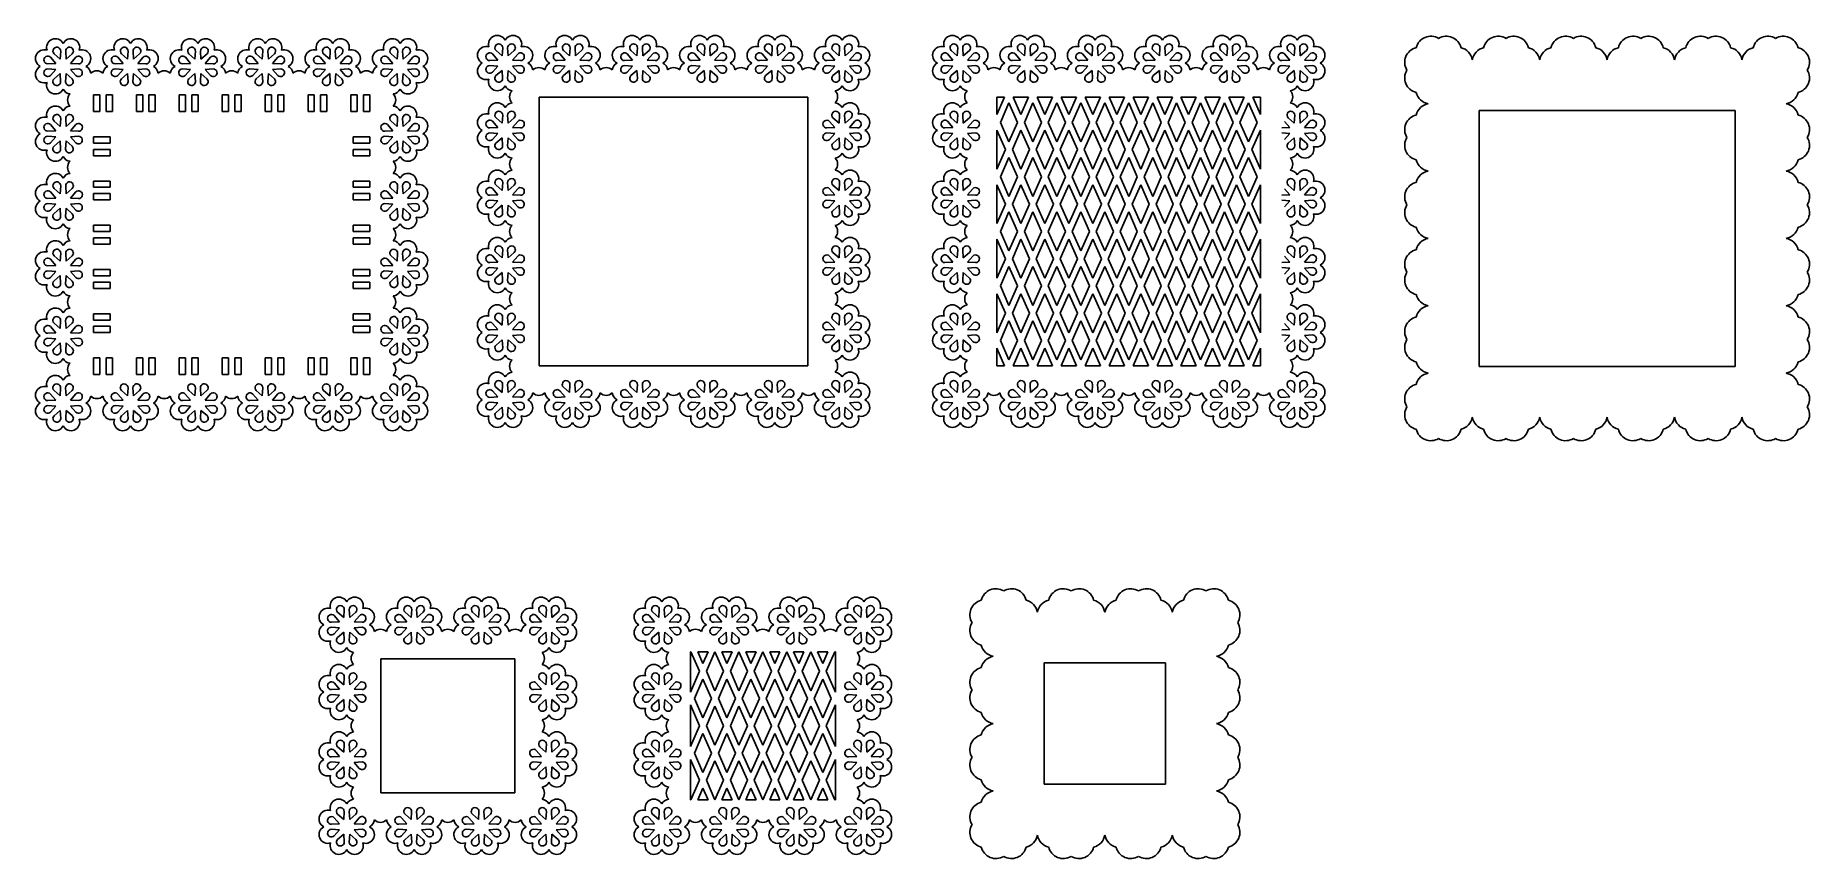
# Model space of a CAD drawing. Extents: x -356 to 210, y -55 to 208.
import ezdxf

# ---------------------------------------------------------------- set-up
doc = ezdxf.new("R2010")
doc.units = 0
doc.layers.get('0').update_dxf_attribs({"linetype": 'CONTINUOUS'})

msp = doc.modelspace()

# ---------------------------------------------------------------- linework, layer by layer
for p, q in [((-206.669608, 201.264155), (-206.489601, 203.838245)), ((-204.744936, 201.264155), (-204.900135, 203.838159)), ((-185.164969, 201.264155), (-184.984962, 203.838245)), ((-183.240296, 201.264155), (-183.395495, 203.838159)), ((-163.66033, 201.264155), (-163.480323, 203.838245)), ((-161.735657, 201.264155), (-161.890856, 203.838159)), ((-142.155691, 201.264155), (-141.975683, 203.838245)), ((-140.231018, 201.264155), (-140.386217, 203.838159)), ((-120.651051, 201.264155), (-120.471044, 203.838245)), ((-118.726378, 201.264155), (-118.881577, 203.838159)), ((-99.146412, 201.264155), (-98.966405, 203.838245)), ((-97.221739, 201.264155), (-97.376938, 203.838159)), ((-61.451568, 201.264155), (-61.271561, 203.838245)), ((-59.526895, 201.264155), (-59.682094, 203.838159)), ((-39.946929, 201.264155), (-39.766922, 203.838245)), ((-38.022256, 201.264155), (-38.177455, 203.838159)), ((-18.44229, 201.264155), (-18.262282, 203.838245)), ((-16.517617, 201.264155), (-16.672816, 203.838159)), ((3.06235, 201.264155), (3.242357, 203.838245)), ((4.987023, 201.264155), (4.831824, 203.838159)), ((24.566989, 201.264155), (24.746996, 203.838245)), ((26.491662, 201.264155), (26.336463, 203.838159)), ((46.071628, 201.264155), (46.251636, 203.838245)), ((47.996301, 201.264155), (47.841102, 203.838159)), ((-349.0551, 198.858772), (-351.629104, 198.703573)), ((-349.0551, 198.858772), (-350.747973, 200.806213)), ((-347.694151, 200.219721), (-349.623989, 201.930074)), ((-347.694151, 200.219721), (-347.514144, 202.793811)), ((-345.769478, 200.219721), (-345.924677, 202.793725)), ((-345.769478, 200.219721), (-343.822037, 201.912594)), ((-344.408529, 198.858772), (-342.698175, 200.78861)), ((-344.408529, 198.858772), (-341.834438, 198.678765)), ((-327.550461, 198.858772), (-330.124465, 198.703573)), ((-327.550461, 198.858772), (-329.243333, 200.806213)), ((-326.189512, 200.219721), (-328.119349, 201.930074)), ((-326.189512, 200.219721), (-326.009504, 202.793811)), ((-324.264839, 200.219721), (-324.420038, 202.793725)), ((-324.264839, 200.219721), (-322.317398, 201.912594)), ((-322.903889, 198.858772), (-321.193536, 200.78861)), ((-322.903889, 198.858772), (-320.329799, 198.678765)), ((-306.045822, 198.858772), (-308.619825, 198.703573)), ((-306.045822, 198.858772), (-307.738694, 200.806213)), ((-304.684872, 200.219721), (-306.61471, 201.930074)), ((-304.684872, 200.219721), (-304.504865, 202.793811)), ((-302.760199, 200.219721), (-302.915398, 202.793725)), ((-302.760199, 200.219721), (-300.812758, 201.912594)), ((-301.39925, 198.858772), (-299.688897, 200.78861)), ((-301.39925, 198.858772), (-298.82516, 198.678765)), ((-284.541182, 198.858772), (-287.115186, 198.703573)), ((-284.541182, 198.858772), (-286.234055, 200.806213)), ((-283.180233, 200.219721), (-285.110071, 201.930074)), ((-283.180233, 200.219721), (-283.000226, 202.793811)), ((-281.25556, 200.219721), (-281.410759, 202.793725)), ((-281.25556, 200.219721), (-279.308119, 201.912594)), ((-279.894611, 198.858772), (-278.184257, 200.78861)), ((-279.894611, 198.858772), (-277.32052, 198.678765)), ((-263.036543, 198.858772), (-265.610547, 198.703573)), ((-263.036543, 198.858772), (-264.729415, 200.806213)), ((-261.675594, 200.219721), (-263.605431, 201.930074)), ((-261.675594, 200.219721), (-261.495586, 202.793811)), ((-259.750921, 200.219721), (-259.90612, 202.793725)), ((-259.750921, 200.219721), (-257.80348, 201.912594)), ((-258.389971, 198.858772), (-256.679618, 200.78861)), ((-258.389971, 198.858772), (-255.815881, 198.678765)), ((-241.531904, 198.858772), (-244.105907, 198.703573)), ((-241.531904, 198.858772), (-243.224776, 200.806213)), ((-240.170954, 200.219721), (-242.100792, 201.930074)), ((-240.170954, 200.219721), (-239.990947, 202.793811)), ((-238.246281, 200.219721), (-238.40148, 202.793725)), ((-238.246281, 200.219721), (-236.29884, 201.912594)), ((-236.885332, 198.858772), (-235.174979, 200.78861)), ((-236.885332, 198.858772), (-234.311242, 198.678765)), ((-208.030558, 197.978533), (-210.604648, 198.15854)), ((-208.030558, 199.903206), (-210.604562, 199.748007)), ((-208.030558, 199.903206), (-209.72343, 201.850647)), ((-206.669608, 201.264155), (-208.599446, 202.974508)), ((-204.744936, 201.264155), (-202.797494, 202.957028)), ((-203.383986, 199.903206), (-201.673633, 201.833044)), ((-203.383986, 199.903206), (-200.809896, 199.723199)), ((-203.383986, 197.978533), (-200.809982, 198.133732)), ((-186.525918, 197.978533), (-189.100009, 198.15854)), ((-186.525918, 199.903206), (-189.099922, 199.748007)), ((-186.525918, 199.903206), (-188.218791, 201.850647)), ((-185.164969, 201.264155), (-187.094807, 202.974508)), ((-183.240296, 201.264155), (-181.292855, 202.957028)), ((-181.879347, 199.903206), (-180.168994, 201.833044)), ((-181.879347, 199.903206), (-179.305257, 199.723199)), ((-181.879347, 197.978533), (-179.305343, 198.133732)), ((-165.021279, 197.978533), (-167.595369, 198.15854)), ((-165.021279, 199.903206), (-167.595283, 199.748007)), ((-165.021279, 199.903206), (-166.714152, 201.850647)), ((-163.66033, 201.264155), (-165.590168, 202.974508)), ((-161.735657, 201.264155), (-159.788216, 202.957028)), ((-160.374708, 199.903206), (-158.664354, 201.833044)), ((-160.374708, 199.903206), (-157.800617, 199.723199)), ((-160.374708, 197.978533), (-157.800704, 198.133732)), ((-143.51664, 197.978533), (-146.09073, 198.15854)), ((-143.51664, 199.903206), (-146.090644, 199.748007)), ((-143.51664, 199.903206), (-145.209512, 201.850647)), ((-142.155691, 201.264155), (-144.085528, 202.974508)), ((-140.231018, 201.264155), (-138.283577, 202.957028)), ((-138.870068, 199.903206), (-137.159715, 201.833044)), ((-138.870068, 199.903206), (-136.295978, 199.723199)), ((-138.870068, 197.978533), (-136.296064, 198.133732)), ((-122.012, 197.978533), (-124.586091, 198.15854)), ((-122.012, 199.903206), (-124.586004, 199.748007)), ((-122.012, 199.903206), (-123.704873, 201.850647)), ((-120.651051, 201.264155), (-122.580889, 202.974508)), ((-118.726378, 201.264155), (-116.778937, 202.957028)), ((-117.365429, 199.903206), (-115.655076, 201.833044)), ((-117.365429, 199.903206), (-114.791339, 199.723199)), ((-117.365429, 197.978533), (-114.791425, 198.133732)), ((-100.507361, 197.978533), (-103.081452, 198.15854)), ((-100.507361, 199.903206), (-103.081365, 199.748007)), ((-100.507361, 199.903206), (-102.200234, 201.850647)), ((-99.146412, 201.264155), (-101.07625, 202.974508)), ((-97.221739, 201.264155), (-95.274298, 202.957028)), ((-95.86079, 199.903206), (-94.150436, 201.833044)), ((-95.86079, 199.903206), (-93.286699, 199.723199)), ((-95.86079, 197.978533), (-93.286786, 198.133732)), ((-62.812517, 197.978533), (-65.386608, 198.15854)), ((-62.812517, 199.903206), (-65.386521, 199.748007)), ((-62.812517, 199.903206), (-64.50539, 201.850647)), ((-61.451568, 201.264155), (-63.381406, 202.974508)), ((-59.526895, 201.264155), (-57.579454, 202.957028)), ((-58.165946, 199.903206), (-56.455593, 201.833044)), ((-58.165946, 199.903206), (-55.591856, 199.723199)), ((-58.165946, 197.978533), (-55.591942, 198.133732)), ((-41.307878, 197.978533), (-43.881969, 198.15854)), ((-41.307878, 199.903206), (-43.881882, 199.748007)), ((-41.307878, 199.903206), (-43.000751, 201.850647)), ((-39.946929, 201.264155), (-41.876767, 202.974508)), ((-38.022256, 201.264155), (-36.074815, 202.957028)), ((-36.661307, 199.903206), (-34.950953, 201.833044)), ((-36.661307, 199.903206), (-34.087216, 199.723199)), ((-36.661307, 197.978533), (-34.087303, 198.133732)), ((-19.803239, 197.978533), (-22.377329, 198.15854)), ((-19.803239, 199.903206), (-22.377243, 199.748007)), ((-19.803239, 199.903206), (-21.496111, 201.850647)), ((-18.44229, 201.264155), (-20.372127, 202.974508)), ((-16.517617, 201.264155), (-14.570176, 202.957028)), ((-15.156667, 199.903206), (-13.446314, 201.833044)), ((-15.156667, 199.903206), (-12.582577, 199.723199)), ((-15.156667, 197.978533), (-12.582663, 198.133732)), ((1.7014, 197.978533), (-0.87269, 198.15854)), ((1.7014, 199.903206), (-0.872603, 199.748007)), ((1.7014, 199.903206), (0.008528, 201.850647)), ((3.06235, 201.264155), (1.132512, 202.974508)), ((4.987023, 201.264155), (6.934464, 202.957028)), ((6.347972, 199.903206), (8.058325, 201.833044)), ((6.347972, 199.903206), (8.922062, 199.723199)), ((6.347972, 197.978533), (8.921976, 198.133732)), ((23.20604, 197.978533), (20.631949, 198.15854)), ((23.20604, 199.903206), (20.632036, 199.748007)), ((23.20604, 199.903206), (21.513167, 201.850647)), ((24.566989, 201.264155), (22.637151, 202.974508)), ((26.491662, 201.264155), (28.439103, 202.957028)), ((27.852611, 199.903206), (29.562965, 201.833044)), ((27.852611, 199.903206), (30.426702, 199.723199)), ((27.852611, 197.978533), (30.426615, 198.133732)), ((44.710679, 197.978533), (42.136589, 198.15854)), ((44.710679, 199.903206), (42.136675, 199.748007)), ((44.710679, 199.903206), (43.017807, 201.850647)), ((46.071628, 201.264155), (44.141791, 202.974508)), ((47.996301, 201.264155), (49.943742, 202.957028)), ((49.357251, 199.903206), (51.067604, 201.833044)), ((49.357251, 199.903206), (51.931341, 199.723199)), ((49.357251, 197.978533), (51.931255, 198.133732)), ((-349.0551, 196.934099), (-351.62919, 197.114106)), ((-349.0551, 196.934099), (-350.765453, 195.004261)), ((-347.694151, 195.57315), (-349.641592, 193.880277)), ((-347.694151, 195.57315), (-347.538952, 192.999146)), ((-345.769478, 195.57315), (-345.949485, 192.999059)), ((-345.769478, 195.57315), (-343.83964, 193.862796)), ((-344.408529, 196.934099), (-341.834525, 197.089298)), ((-344.408529, 196.934099), (-342.715656, 194.986658)), ((-327.550461, 196.934099), (-330.124551, 197.114106)), ((-327.550461, 196.934099), (-329.260814, 195.004261)), ((-326.189512, 195.57315), (-328.136953, 193.880277)), ((-326.189512, 195.57315), (-326.034312, 192.999146)), ((-324.264839, 195.57315), (-324.444846, 192.999059)), ((-324.264839, 195.57315), (-322.335001, 193.862796)), ((-322.903889, 196.934099), (-320.329885, 197.089298)), ((-322.903889, 196.934099), (-321.211017, 194.986658)), ((-306.045822, 196.934099), (-308.619912, 197.114106)), ((-306.045822, 196.934099), (-307.756175, 195.004261)), ((-304.684872, 195.57315), (-306.632313, 193.880277)), ((-304.684872, 195.57315), (-304.529673, 192.999146)), ((-302.760199, 195.57315), (-302.940206, 192.999059)), ((-302.760199, 195.57315), (-300.830361, 193.862796)), ((-301.39925, 196.934099), (-298.825246, 197.089298)), ((-301.39925, 196.934099), (-299.706378, 194.986658)), ((-284.541182, 196.934099), (-287.115273, 197.114106)), ((-284.541182, 196.934099), (-286.251535, 195.004261)), ((-283.180233, 195.57315), (-285.127674, 193.880277)), ((-283.180233, 195.57315), (-283.025034, 192.999146)), ((-281.25556, 195.57315), (-281.435567, 192.999059)), ((-281.25556, 195.57315), (-279.325722, 193.862796)), ((-279.894611, 196.934099), (-277.320607, 197.089298)), ((-279.894611, 196.934099), (-278.201738, 194.986658)), ((-263.036543, 196.934099), (-265.610633, 197.114106)), ((-263.036543, 196.934099), (-264.746896, 195.004261)), ((-261.675594, 195.57315), (-263.623035, 193.880277)), ((-261.675594, 195.57315), (-261.520395, 192.999146)), ((-259.750921, 195.57315), (-259.930928, 192.999059)), ((-259.750921, 195.57315), (-257.821083, 193.862796)), ((-258.389971, 196.934099), (-255.815967, 197.089298)), ((-258.389971, 196.934099), (-256.697099, 194.986658)), ((-241.531904, 196.934099), (-244.105994, 197.114106)), ((-241.531904, 196.934099), (-243.242257, 195.004261)), ((-240.170954, 195.57315), (-242.118395, 193.880277)), ((-240.170954, 195.57315), (-240.015755, 192.999146)), ((-238.246281, 195.57315), (-238.426288, 192.999059)), ((-238.246281, 195.57315), (-236.316443, 193.862796)), ((-236.885332, 196.934099), (-234.311328, 197.089298)), ((-236.885332, 196.934099), (-235.19246, 194.986658)), ((-208.030558, 197.978533), (-209.740911, 196.048695)), ((-206.669608, 196.617584), (-208.61705, 194.924711)), ((-206.669608, 196.617584), (-206.514409, 194.04358)), ((-204.744936, 196.617584), (-204.924943, 194.043493)), ((-204.744936, 196.617584), (-202.815098, 194.90723)), ((-203.383986, 197.978533), (-201.691114, 196.031092)), ((-186.525918, 197.978533), (-188.236272, 196.048695)), ((-185.164969, 196.617584), (-187.11241, 194.924711)), ((-185.164969, 196.617584), (-185.00977, 194.04358)), ((-183.240296, 196.617584), (-183.420303, 194.043493)), ((-183.240296, 196.617584), (-181.310458, 194.90723)), ((-181.879347, 197.978533), (-180.186474, 196.031092)), ((-165.021279, 197.978533), (-166.731632, 196.048695)), ((-163.66033, 196.617584), (-165.607771, 194.924711)), ((-163.66033, 196.617584), (-163.505131, 194.04358)), ((-161.735657, 196.617584), (-161.915664, 194.043493)), ((-161.735657, 196.617584), (-159.805819, 194.90723)), ((-160.374708, 197.978533), (-158.681835, 196.031092)), ((-143.51664, 197.978533), (-145.226993, 196.048695)), ((-142.155691, 196.617584), (-144.103132, 194.924711)), ((-142.155691, 196.617584), (-142.000491, 194.04358)), ((-140.231018, 196.617584), (-140.411025, 194.043493)), ((-140.231018, 196.617584), (-138.30118, 194.90723)), ((-138.870068, 197.978533), (-137.177196, 196.031092)), ((-122.012, 197.978533), (-123.722354, 196.048695)), ((-120.651051, 196.617584), (-122.598492, 194.924711)), ((-120.651051, 196.617584), (-120.495852, 194.04358)), ((-118.726378, 196.617584), (-118.906385, 194.043493)), ((-118.726378, 196.617584), (-116.79654, 194.90723)), ((-117.365429, 197.978533), (-115.672556, 196.031092)), ((-100.507361, 197.978533), (-102.217714, 196.048695)), ((-99.146412, 196.617584), (-101.093853, 194.924711)), ((-99.146412, 196.617584), (-98.991213, 194.04358)), ((-97.221739, 196.617584), (-97.401746, 194.043493)), ((-97.221739, 196.617584), (-95.291901, 194.90723)), ((-95.86079, 197.978533), (-94.167917, 196.031092)), ((-62.812517, 197.978533), (-64.522871, 196.048695)), ((-61.451568, 196.617584), (-63.399009, 194.924711)), ((-61.451568, 196.617584), (-61.296369, 194.04358)), ((-59.526895, 196.617584), (-59.706902, 194.043493)), ((-59.526895, 196.617584), (-57.597057, 194.90723)), ((-58.165946, 197.978533), (-56.473073, 196.031092)), ((-41.307878, 197.978533), (-43.018231, 196.048695)), ((-39.946929, 196.617584), (-41.89437, 194.924711)), ((-39.946929, 196.617584), (-39.79173, 194.04358)), ((-38.022256, 196.617584), (-38.202263, 194.043493)), ((-38.022256, 196.617584), (-36.092418, 194.90723)), ((-36.661307, 197.978533), (-34.968434, 196.031092)), ((-19.803239, 197.978533), (-21.513592, 196.048695)), ((-18.44229, 196.617584), (-20.389731, 194.924711)), ((-18.44229, 196.617584), (-18.28709, 194.04358)), ((-16.517617, 196.617584), (-16.697624, 194.043493)), ((-16.517617, 196.617584), (-14.587779, 194.90723)), ((-15.156667, 197.978533), (-13.463795, 196.031092)), ((1.7014, 197.978533), (-0.008953, 196.048695)), ((3.06235, 196.617584), (1.114909, 194.924711)), ((3.06235, 196.617584), (3.217549, 194.04358)), ((4.987023, 196.617584), (4.807016, 194.043493)), ((4.987023, 196.617584), (6.916861, 194.90723)), ((6.347972, 197.978533), (8.040844, 196.031092)), ((23.20604, 197.978533), (21.495687, 196.048695)), ((24.566989, 196.617584), (22.619548, 194.924711)), ((24.566989, 196.617584), (24.722188, 194.04358)), ((26.491662, 196.617584), (26.311655, 194.043493)), ((26.491662, 196.617584), (28.4215, 194.90723)), ((27.852611, 197.978533), (29.545484, 196.031092)), ((44.710679, 197.978533), (43.000326, 196.048695)), ((46.071628, 196.617584), (44.124187, 194.924711)), ((46.071628, 196.617584), (46.226827, 194.04358)), ((47.996301, 196.617584), (47.816294, 194.043493)), ((47.996301, 196.617584), (49.926139, 194.90723)), ((49.357251, 197.978533), (51.050123, 196.031092)), ((-337.022706, 188.802533), (-335.022706, 188.802533)), ((-337.022706, 188.802533), (-337.022706, 183.502533)), ((-335.022706, 188.802533), (-335.022706, 183.502533)), ((-333.022706, 188.802533), (-331.022706, 188.802533)), ((-333.022706, 188.802533), (-333.022706, 183.502533)), ((-331.022706, 188.802533), (-331.022706, 183.502533)), ((-323.34438, 188.802533), (-321.34438, 188.802533)), ((-323.34438, 188.802533), (-323.34438, 183.502533)), ((-321.34438, 188.802533), (-321.34438, 183.502533)), ((-319.34438, 188.802533), (-319.34438, 183.502533)), ((-319.34438, 188.802533), (-317.34438, 188.802533)), ((-317.34438, 188.802533), (-317.34438, 183.502533)), ((-309.660214, 188.802533), (-309.660214, 183.502533)), ((-309.660214, 188.802533), (-307.660214, 188.802533)), ((-307.660214, 188.802533), (-307.660214, 183.502533)), ((-305.660214, 188.802533), (-305.660214, 183.502533)), ((-305.660214, 188.802533), (-303.660214, 188.802533)), ((-303.660214, 188.802533), (-303.660214, 183.502533)), ((-295.976048, 188.802533), (-295.976048, 183.502533)), ((-295.976048, 188.802533), (-293.976048, 188.802533)), ((-293.976048, 188.802533), (-293.976048, 183.502533)), ((-291.976048, 188.802533), (-291.976048, 183.502533)), ((-291.976048, 188.802533), (-289.976048, 188.802533)), ((-289.976048, 188.802533), (-289.976048, 183.502533)), ((-280.280218, 188.802533), (-282.280218, 188.802533)), ((-282.280218, 188.802533), (-282.280218, 183.502533)), ((-280.280218, 188.802533), (-280.280218, 183.502533)), ((-276.280218, 188.802533), (-278.280218, 188.802533)), ((-278.280218, 188.802533), (-278.280218, 183.502533)), ((-276.280218, 188.802533), (-276.280218, 183.502533)), ((-266.596052, 188.802533), (-268.596052, 188.802533)), ((-268.596052, 188.802533), (-268.596052, 183.502533)), ((-266.596052, 188.802533), (-266.596052, 183.502533)), ((-262.596052, 188.802533), (-264.596052, 188.802533)), ((-264.596052, 188.802533), (-264.596052, 183.502533)), ((-262.596052, 188.802533), (-262.596052, 183.502533)), ((-252.917726, 188.802533), (-254.917726, 188.802533)), ((-254.917726, 188.802533), (-254.917726, 183.502533)), ((-252.917726, 188.802533), (-252.917726, 183.502533)), ((-250.917726, 188.802533), (-250.917726, 183.502533)), ((-248.917726, 188.802533), (-250.917726, 188.802533)), ((-248.917726, 188.802533), (-248.917726, 183.502533)), ((-194.819365, 188.052963), (-109.071982, 188.052963)), ((-194.819365, 188.052963), (-194.819365, 102.30558)), ((-109.071982, 188.052963), (-109.071982, 102.30558)), ((-46.330714, 188.052963), (-48.776818, 182.483148)), ((-48.776818, 188.052963), (-46.330714, 188.052963)), ((-48.776818, 188.052963), (-48.776818, 182.483148)), ((-43.577615, 188.052963), (-41.131512, 182.483148)), ((-43.577615, 188.052963), (-38.685408, 188.052963)), ((-38.685408, 188.052963), (-41.131512, 182.483148)), ((-35.932309, 188.052963), (-33.486205, 182.483148)), ((-35.932309, 188.052963), (-31.040102, 188.052963)), ((-31.040102, 188.052963), (-33.486205, 182.483148)), ((-28.287003, 188.052963), (-25.840899, 182.483148)), ((-28.287003, 188.052963), (-23.394796, 188.052963)), ((-23.394796, 188.052963), (-25.840899, 182.483148)), ((-20.641696, 188.052963), (-18.195593, 182.483148)), ((-20.641696, 188.052963), (-15.749489, 188.052963)), ((-15.749489, 188.052963), (-18.195593, 182.483148)), ((-12.99639, 188.052963), (-10.550287, 182.483148)), ((-12.99639, 188.052963), (-8.104183, 188.052963)), ((-8.104183, 188.052963), (-10.550287, 182.483148)), ((-5.351084, 188.052963), (-2.90498, 182.483148)), ((-5.351084, 188.052963), (-0.458877, 188.052963)), ((-0.458877, 188.052963), (-2.90498, 182.483148)), ((2.294222, 188.052963), (4.740326, 182.483148)), ((2.294222, 188.052963), (7.18643, 188.052963)), ((7.18643, 188.052963), (4.740326, 182.483148)), ((9.939529, 188.052963), (12.385632, 182.483148)), ((9.939529, 188.052963), (14.831736, 188.052963)), ((14.831736, 188.052963), (12.385632, 182.483148)), ((17.584835, 188.052963), (20.030939, 182.483148)), ((17.584835, 188.052963), (22.477042, 188.052963)), ((22.477042, 188.052963), (20.030939, 182.483148)), ((25.230141, 188.052963), (27.676245, 182.483148)), ((25.230141, 188.052963), (30.122348, 188.052963)), ((30.122348, 188.052963), (27.676245, 182.483148)), ((32.875448, 188.052963), (35.321551, 182.483148)), ((32.875448, 188.052963), (35.321551, 188.052963)), ((35.321551, 182.483148), (35.321551, 188.052963)), ((-347.694151, 178.715082), (-347.514144, 181.289172)), ((-345.769478, 178.715082), (-345.924677, 181.289086)), ((-337.022706, 183.502533), (-335.022706, 183.502533)), ((-333.022706, 183.502533), (-331.022706, 183.502533)), ((-323.34438, 183.502533), (-321.34438, 183.502533)), ((-319.34438, 183.502533), (-317.34438, 183.502533)), ((-309.660214, 183.502533), (-307.660214, 183.502533)), ((-305.660214, 183.502533), (-303.660214, 183.502533)), ((-295.976048, 183.502533), (-293.976048, 183.502533)), ((-291.976048, 183.502533), (-289.976048, 183.502533)), ((-280.280218, 183.502533), (-282.280218, 183.502533)), ((-276.280218, 183.502533), (-278.280218, 183.502533)), ((-266.596052, 183.502533), (-268.596052, 183.502533)), ((-262.596052, 183.502533), (-264.596052, 183.502533)), ((-252.917726, 183.502533), (-254.917726, 183.502533)), ((-248.917726, 183.502533), (-250.917726, 183.502533)), ((-240.170954, 178.715082), (-240.015755, 181.289086)), ((-238.246281, 178.715082), (-238.426288, 181.289172)), ((-206.669608, 179.759516), (-208.599446, 181.469869)), ((-206.669608, 179.759516), (-206.489601, 182.333606)), ((-204.744936, 179.759516), (-204.900135, 182.33352)), ((-204.744936, 179.759516), (-202.797494, 181.452388)), ((-99.146412, 179.759516), (-101.093853, 181.452388)), ((-99.146412, 179.759516), (-98.991213, 182.33352)), ((-97.221739, 179.759516), (-97.401746, 182.333606)), ((-97.221739, 179.759516), (-95.291901, 181.469869)), ((-61.451568, 179.759516), (-63.381406, 181.469869)), ((-61.451568, 179.759516), (-61.271561, 182.333606)), ((-59.526895, 179.759516), (-59.682094, 182.33352)), ((-59.526895, 179.759516), (-57.579454, 181.452388)), ((-44.954165, 186.213536), (-47.684631, 179.996223)), ((-44.954165, 186.213536), (-42.223698, 179.996223)), ((-37.308858, 186.213536), (-40.039325, 179.996223)), ((-37.308858, 186.213536), (-34.578392, 179.996223)), ((-29.663552, 186.213536), (-32.394019, 179.996223)), ((-29.663552, 186.213536), (-26.933086, 179.996223)), ((-22.018246, 186.213536), (-24.748712, 179.996223)), ((-22.018246, 186.213536), (-19.287779, 179.996223)), ((-14.37294, 186.213536), (-17.103406, 179.996223)), ((-14.37294, 186.213536), (-11.642473, 179.996223)), ((-6.727633, 186.213536), (-9.4581, 179.996223)), ((-6.727633, 186.213536), (-3.997167, 179.996223)), ((0.917673, 186.213536), (-1.812794, 179.996223)), ((0.917673, 186.213536), (3.648139, 179.996223)), ((8.562979, 186.213536), (5.832513, 179.996223)), ((8.562979, 186.213536), (11.293446, 179.996223)), ((16.208285, 186.213536), (13.477819, 179.996223)), ((16.208285, 186.213536), (18.938752, 179.996223)), ((23.853592, 186.213536), (21.123125, 179.996223)), ((23.853592, 186.213536), (26.584058, 179.996223)), ((31.498898, 186.213536), (28.768431, 179.996223)), ((31.498898, 186.213536), (34.229364, 179.996223)), ((46.071628, 179.759516), (44.124187, 181.452388)), ((46.071628, 179.759516), (46.226827, 182.33352)), ((47.996301, 179.759516), (47.816294, 182.333606)), ((47.996301, 179.759516), (49.926139, 181.469869)), ((105.031716, 183.813718), (105.031716, 102.066336)), ((105.031716, 183.813718), (186.779099, 183.813718)), ((186.779099, 183.813718), (186.779099, 102.066336)), ((-349.0551, 175.42946), (-351.62919, 175.609467)), ((-349.0551, 177.354133), (-351.629104, 177.198933)), ((-349.0551, 177.354133), (-350.747973, 179.301574)), ((-347.694151, 178.715082), (-349.623989, 180.425435)), ((-345.769478, 178.715082), (-343.822037, 180.407954)), ((-344.408529, 177.354133), (-342.698175, 179.28397)), ((-344.408529, 177.354133), (-341.834438, 177.174125)), ((-344.408529, 175.42946), (-341.834525, 175.584659)), ((-241.531904, 177.354133), (-244.105994, 177.174125)), ((-241.531904, 175.42946), (-244.105907, 175.584659)), ((-241.531904, 177.354133), (-243.242257, 179.28397)), ((-240.170954, 178.715082), (-242.118395, 180.407954)), ((-238.246281, 178.715082), (-236.316443, 180.425435)), ((-236.885332, 177.354133), (-235.19246, 179.301574)), ((-236.885332, 177.354133), (-234.311328, 177.198933)), ((-236.885332, 175.42946), (-234.311242, 175.609467)), ((-208.030558, 176.473894), (-210.604648, 176.653901)), ((-208.030558, 178.398567), (-210.604562, 178.243367)), ((-208.030558, 176.473894), (-209.740911, 174.544056)), ((-208.030558, 178.398567), (-209.72343, 180.346008)), ((-203.383986, 178.398567), (-201.673633, 180.328404)), ((-203.383986, 178.398567), (-200.809896, 178.218559)), ((-203.383986, 176.473894), (-200.809982, 176.629093)), ((-203.383986, 176.473894), (-201.691114, 174.526453)), ((-100.507361, 178.398567), (-103.081452, 178.218559)), ((-100.507361, 176.473894), (-103.081365, 176.629093)), ((-100.507361, 178.398567), (-102.217714, 180.328404)), ((-100.507361, 176.473894), (-102.200234, 174.526453)), ((-95.86079, 178.398567), (-94.167917, 180.346008)), ((-95.86079, 178.398567), (-93.286786, 178.243367)), ((-95.86079, 176.473894), (-93.286699, 176.653901)), ((-95.86079, 176.473894), (-94.150436, 174.544056)), ((-62.812517, 176.473894), (-65.386608, 176.653901)), ((-62.812517, 178.398567), (-65.386521, 178.243367)), ((-62.812517, 176.473894), (-64.522871, 174.544056)), ((-62.812517, 178.398567), (-64.50539, 180.346008)), ((-58.165946, 178.398567), (-56.455593, 180.328404)), ((-58.165946, 178.398567), (-55.591856, 178.218559)), ((-58.165946, 176.473894), (-55.591942, 176.629093)), ((-58.165946, 176.473894), (-56.473073, 174.526453)), ((-48.776818, 177.509298), (-46.046351, 171.291985)), ((-48.776818, 177.509298), (-48.776818, 165.074672)), ((-47.684631, 179.996223), (-44.954165, 173.77891)), ((-42.223698, 179.996223), (-44.954165, 173.77891)), ((-41.131512, 177.509298), (-43.861978, 171.291985)), ((-41.131512, 177.509298), (-38.401045, 171.291985)), ((-40.039325, 179.996223), (-37.308858, 173.77891)), ((-34.578392, 179.996223), (-37.308858, 173.77891)), ((-33.486205, 177.509298), (-36.216672, 171.291985)), ((-33.486205, 177.509298), (-30.755739, 171.291985)), ((-32.394019, 179.996223), (-29.663552, 173.77891)), ((-26.933086, 179.996223), (-29.663552, 173.77891)), ((-25.840899, 177.509298), (-28.571366, 171.291985)), ((-25.840899, 177.509298), (-23.110433, 171.291985)), ((-24.748712, 179.996223), (-22.018246, 173.77891)), ((-19.287779, 179.996223), (-22.018246, 173.77891)), ((-18.195593, 177.509298), (-20.926059, 171.291985)), ((-18.195593, 177.509298), (-15.465126, 171.291985)), ((-17.103406, 179.996223), (-14.37294, 173.77891)), ((-11.642473, 179.996223), (-14.37294, 173.77891)), ((-10.550287, 177.509298), (-13.280753, 171.291985)), ((-10.550287, 177.509298), (-7.81982, 171.291985)), ((-9.4581, 179.996223), (-6.727633, 173.77891)), ((-3.997167, 179.996223), (-6.727633, 173.77891)), ((-2.90498, 177.509298), (-5.635447, 171.291985)), ((-2.90498, 177.509298), (-0.174514, 171.291985)), ((-1.812794, 179.996223), (0.917673, 173.77891)), ((3.648139, 179.996223), (0.917673, 173.77891)), ((4.740326, 177.509298), (2.009859, 171.291985)), ((4.740326, 177.509298), (7.470793, 171.291985)), ((5.832513, 179.996223), (8.562979, 173.77891)), ((11.293446, 179.996223), (8.562979, 173.77891)), ((12.385632, 177.509298), (9.655166, 171.291985)), ((12.385632, 177.509298), (15.116099, 171.291985)), ((13.477819, 179.996223), (16.208285, 173.77891)), ((18.938752, 179.996223), (16.208285, 173.77891)), ((20.030939, 177.509298), (17.300472, 171.291985)), ((20.030939, 177.509298), (22.761405, 171.291985)), ((21.123125, 179.996223), (23.853592, 173.77891)), ((26.584058, 179.996223), (23.853592, 173.77891)), ((27.676245, 177.509298), (24.945778, 171.291985)), ((27.676245, 177.509298), (30.406711, 171.291985)), ((28.768431, 179.996223), (31.498898, 173.77891)), ((34.229364, 179.996223), (31.498898, 173.77891)), ((35.321551, 177.509298), (32.591085, 171.291985)), ((35.321551, 165.074672), (35.321551, 177.509298)), ((44.710679, 178.398567), (42.136589, 178.218559)), ((44.710679, 176.473894), (42.136675, 176.629093)), ((44.710679, 178.398567), (43.000326, 180.328404)), ((44.710679, 176.473894), (43.017807, 174.526453)), ((49.357251, 178.398567), (51.050123, 180.346008)), ((49.357251, 178.398567), (51.931255, 178.243367)), ((49.357251, 176.473894), (51.931341, 176.653901)), ((49.357251, 176.473894), (51.067604, 174.544056)), ((-349.0551, 175.42946), (-350.765453, 173.499622)), ((-347.694151, 174.06851), (-349.641592, 172.375638)), ((-347.694151, 174.06851), (-347.538952, 171.494506)), ((-345.769478, 174.06851), (-345.949485, 171.49442)), ((-345.769478, 174.06851), (-343.83964, 172.358157)), ((-344.408529, 175.42946), (-342.715656, 173.482019)), ((-337.022706, 175.374833), (-331.722706, 175.374833)), ((-337.022706, 175.374833), (-337.022706, 173.374833)), ((-337.022706, 173.374833), (-331.722706, 173.374833)), ((-337.022706, 171.374833), (-331.722706, 171.374833)), ((-337.022706, 171.374833), (-337.022706, 169.374833)), ((-331.722706, 175.374833), (-331.722706, 173.374833)), ((-331.722706, 171.374833), (-331.722706, 169.374833)), ((-254.217726, 175.374833), (-254.217726, 173.374833)), ((-248.917726, 175.374833), (-254.217726, 175.374833)), ((-248.917726, 173.374833), (-254.217726, 173.374833)), ((-254.217726, 171.374833), (-254.217726, 169.374833)), ((-248.917726, 171.374833), (-254.217726, 171.374833)), ((-248.917726, 175.374833), (-248.917726, 173.374833)), ((-248.917726, 171.374833), (-248.917726, 169.374833)), ((-241.531904, 175.42946), (-243.224776, 173.482019)), ((-240.170954, 174.06851), (-242.100792, 172.358157)), ((-240.170954, 174.06851), (-239.990947, 171.49442)), ((-238.246281, 174.06851), (-238.40148, 171.494506)), ((-238.246281, 174.06851), (-236.29884, 172.375638)), ((-236.885332, 175.42946), (-235.174979, 173.499622)), ((-206.669608, 175.112944), (-208.61705, 173.420072)), ((-206.669608, 175.112944), (-206.514409, 172.53894)), ((-204.744936, 175.112944), (-204.924943, 172.538854)), ((-204.744936, 175.112944), (-202.815098, 173.402591)), ((-99.146412, 175.112944), (-101.07625, 173.402591)), ((-99.146412, 175.112944), (-98.966405, 172.538854)), ((-97.221739, 175.112944), (-97.376938, 172.53894)), ((-97.221739, 175.112944), (-95.274298, 173.420072)), ((-61.451568, 175.112944), (-63.399009, 173.420072)), ((-61.451568, 175.112944), (-61.296369, 172.53894)), ((-59.526895, 175.112944), (-59.706902, 172.538854)), ((-59.526895, 175.112944), (-57.597057, 173.402591)), ((-46.046351, 171.291985), (-48.776818, 165.074672)), ((-43.861978, 171.291985), (-41.131512, 165.074672)), ((-38.401045, 171.291985), (-41.131512, 165.074672)), ((-36.216672, 171.291985), (-33.486205, 165.074672)), ((-30.755739, 171.291985), (-33.486205, 165.074672)), ((-28.571366, 171.291985), (-25.840899, 165.074672)), ((-23.110433, 171.291985), (-25.840899, 165.074672)), ((-20.926059, 171.291985), (-18.195593, 165.074672)), ((-15.465126, 171.291985), (-18.195593, 165.074672)), ((-13.280753, 171.291985), (-10.550287, 165.074672)), ((-7.81982, 171.291985), (-10.550287, 165.074672)), ((-5.635447, 171.291985), (-2.90498, 165.074672)), ((-0.174514, 171.291985), (-2.90498, 165.074672)), ((2.009859, 171.291985), (4.740326, 165.074672)), ((7.470793, 171.291985), (4.740326, 165.074672)), ((9.655166, 171.291985), (12.385632, 165.074672)), ((15.116099, 171.291985), (12.385632, 165.074672)), ((17.300472, 171.291985), (20.030939, 165.074672)), ((22.761405, 171.291985), (20.030939, 165.074672)), ((24.945778, 171.291985), (27.676245, 165.074672)), ((30.406711, 171.291985), (27.676245, 165.074672)), ((32.591085, 171.291985), (35.321551, 165.074672)), ((46.071628, 175.112944), (44.141791, 173.402591)), ((46.071628, 175.112944), (46.251636, 172.538854)), ((47.996301, 175.112944), (47.841102, 172.53894)), ((47.996301, 175.112944), (49.943742, 173.420072)), ((-337.022706, 169.374833), (-331.722706, 169.374833)), ((-248.917726, 169.374833), (-254.217726, 169.374833)), ((-44.954165, 168.80506), (-47.684631, 162.587747)), ((-44.954165, 168.80506), (-42.223698, 162.587747)), ((-37.308858, 168.80506), (-40.039325, 162.587747)), ((-37.308858, 168.80506), (-34.578392, 162.587747)), ((-29.663552, 168.80506), (-32.394019, 162.587747)), ((-29.663552, 168.80506), (-26.933086, 162.587747)), ((-22.018246, 168.80506), (-24.748712, 162.587747)), ((-22.018246, 168.80506), (-19.287779, 162.587747)), ((-14.37294, 168.80506), (-17.103406, 162.587747)), ((-14.37294, 168.80506), (-11.642473, 162.587747)), ((-6.727633, 168.80506), (-9.4581, 162.587747)), ((-6.727633, 168.80506), (-3.997167, 162.587747)), ((0.917673, 168.80506), (-1.812794, 162.587747)), ((0.917673, 168.80506), (3.648139, 162.587747)), ((8.562979, 168.80506), (5.832513, 162.587747)), ((8.562979, 168.80506), (11.293446, 162.587747)), ((16.208285, 168.80506), (13.477819, 162.587747)), ((16.208285, 168.80506), (18.938752, 162.587747)), ((23.853592, 168.80506), (21.123125, 162.587747)), ((23.853592, 168.80506), (26.584058, 162.587747)), ((31.498898, 168.80506), (28.768431, 162.587747)), ((31.498898, 168.80506), (34.229364, 162.587747)), ((-347.694151, 157.210443), (-349.623989, 158.920796)), ((-347.694151, 157.210443), (-347.514144, 159.784533)), ((-345.769478, 157.210443), (-345.924677, 159.784446)), ((-345.769478, 157.210443), (-343.822037, 158.903315)), ((-337.022706, 161.266508), (-337.022706, 159.266508)), ((-337.022706, 161.266508), (-331.722706, 161.266508)), ((-337.022706, 159.266508), (-331.722706, 159.266508)), ((-331.722706, 161.266508), (-331.722706, 159.266508)), ((-254.217726, 161.266508), (-254.217726, 159.266508)), ((-248.917726, 161.266508), (-254.217726, 161.266508)), ((-248.917726, 159.266508), (-254.217726, 159.266508)), ((-248.917726, 161.266508), (-248.917726, 159.266508)), ((-240.170954, 157.210443), (-242.118395, 158.903315)), ((-240.170954, 157.210443), (-240.015755, 159.784446)), ((-238.246281, 157.210443), (-238.426288, 159.784533)), ((-238.246281, 157.210443), (-236.316443, 158.920796)), ((-208.030558, 156.893927), (-209.72343, 158.841368)), ((-206.669608, 158.254877), (-208.599446, 159.96523)), ((-206.669608, 158.254877), (-206.489601, 160.828967)), ((-204.744936, 158.254877), (-204.900135, 160.82888)), ((-204.744936, 158.254877), (-202.797494, 159.947749)), ((-203.383986, 156.893927), (-201.673633, 158.823765)), ((-100.507361, 156.893927), (-102.217714, 158.823765)), ((-99.146412, 158.254877), (-101.093853, 159.947749)), ((-99.146412, 158.254877), (-98.991213, 160.82888)), ((-97.221739, 158.254877), (-97.401746, 160.828967)), ((-97.221739, 158.254877), (-95.291901, 159.96523)), ((-95.86079, 156.893927), (-94.167917, 158.841368)), ((-62.812517, 156.893927), (-64.50539, 158.841368)), ((-61.451568, 158.254877), (-63.381406, 159.96523)), ((-61.451568, 158.254877), (-61.271561, 160.828967)), ((-59.526895, 158.254877), (-59.682094, 160.82888)), ((-59.526895, 158.254877), (-57.579454, 159.947749)), ((-58.165946, 156.893927), (-56.455593, 158.823765)), ((-48.776818, 160.100822), (-46.046351, 153.883509)), ((-48.776818, 160.100822), (-48.776818, 147.666196)), ((-47.684631, 162.587747), (-44.954165, 156.370434)), ((-42.223698, 162.587747), (-44.954165, 156.370434)), ((-41.131512, 160.100822), (-43.861978, 153.883509)), ((-41.131512, 160.100822), (-38.401045, 153.883509)), ((-40.039325, 162.587747), (-37.308858, 156.370434)), ((-34.578392, 162.587747), (-37.308858, 156.370434)), ((-33.486205, 160.100822), (-36.216672, 153.883509)), ((-33.486205, 160.100822), (-30.755739, 153.883509)), ((-32.394019, 162.587747), (-29.663552, 156.370434)), ((-26.933086, 162.587747), (-29.663552, 156.370434)), ((-25.840899, 160.100822), (-28.571366, 153.883509)), ((-25.840899, 160.100822), (-23.110433, 153.883509)), ((-24.748712, 162.587747), (-22.018246, 156.370434)), ((-19.287779, 162.587747), (-22.018246, 156.370434)), ((-18.195593, 160.100822), (-20.926059, 153.883509)), ((-18.195593, 160.100822), (-15.465126, 153.883509)), ((-17.103406, 162.587747), (-14.37294, 156.370434)), ((-11.642473, 162.587747), (-14.37294, 156.370434)), ((-10.550287, 160.100822), (-13.280753, 153.883509)), ((-10.550287, 160.100822), (-7.81982, 153.883509)), ((-9.4581, 162.587747), (-6.727633, 156.370434)), ((-3.997167, 162.587747), (-6.727633, 156.370434)), ((-2.90498, 160.100822), (-5.635447, 153.883509)), ((-2.90498, 160.100822), (-0.174514, 153.883509)), ((-1.812794, 162.587747), (0.917673, 156.370434)), ((3.648139, 162.587747), (0.917673, 156.370434)), ((4.740326, 160.100822), (2.009859, 153.883509)), ((4.740326, 160.100822), (7.470793, 153.883509)), ((5.832513, 162.587747), (8.562979, 156.370434)), ((11.293446, 162.587747), (8.562979, 156.370434)), ((12.385632, 160.100822), (9.655166, 153.883509)), ((12.385632, 160.100822), (15.116099, 153.883509)), ((13.477819, 162.587747), (16.208285, 156.370434)), ((18.938752, 162.587747), (16.208285, 156.370434)), ((20.030939, 160.100822), (17.300472, 153.883509)), ((20.030939, 160.100822), (22.761405, 153.883509)), ((21.123125, 162.587747), (23.853592, 156.370434)), ((26.584058, 162.587747), (23.853592, 156.370434)), ((27.676245, 160.100822), (24.945778, 153.883509)), ((27.676245, 160.100822), (30.406711, 153.883509)), ((28.768431, 162.587747), (31.498898, 156.370434)), ((34.229364, 162.587747), (31.498898, 156.370434)), ((35.321551, 160.100822), (32.591085, 153.883509)), ((35.321551, 147.666196), (35.321551, 160.100822)), ((44.710679, 156.893927), (43.000326, 158.823765)), ((46.071628, 158.254877), (44.124187, 159.947749)), ((46.071628, 158.254877), (46.226827, 160.82888)), ((47.996301, 158.254877), (47.816294, 160.828967)), ((47.996301, 158.254877), (49.926139, 159.96523)), ((49.357251, 156.893927), (51.050123, 158.841368)), ((-349.0551, 153.92482), (-351.62919, 154.104827)), ((-349.0551, 155.849493), (-351.629104, 155.694294)), ((-349.0551, 153.92482), (-350.765453, 151.994982)), ((-349.0551, 155.849493), (-350.747973, 157.796934)), ((-344.408529, 155.849493), (-342.698175, 157.779331)), ((-344.408529, 155.849493), (-341.834438, 155.669486)), ((-344.408529, 153.92482), (-341.834525, 154.080019)), ((-344.408529, 153.92482), (-342.715656, 151.977379)), ((-337.022706, 157.266508), (-331.722706, 157.266508)), ((-337.022706, 157.266508), (-337.022706, 155.266508)), ((-337.022706, 155.266508), (-331.722706, 155.266508)), ((-331.722706, 157.266508), (-331.722706, 155.266508)), ((-254.217726, 157.266508), (-254.217726, 155.266508)), ((-248.917726, 157.266508), (-254.217726, 157.266508)), ((-248.917726, 155.266508), (-254.217726, 155.266508)), ((-248.917726, 157.266508), (-248.917726, 155.266508)), ((-241.531904, 155.849493), (-244.105994, 155.669486)), ((-241.531904, 153.92482), (-244.105907, 154.080019)), ((-241.531904, 155.849493), (-243.242257, 157.779331)), ((-241.531904, 153.92482), (-243.224776, 151.977379)), ((-236.885332, 155.849493), (-235.19246, 157.796934)), ((-236.885332, 155.849493), (-234.311328, 155.694294)), ((-236.885332, 153.92482), (-234.311242, 154.104827)), ((-236.885332, 153.92482), (-235.174979, 151.994982)), ((-208.030558, 154.969254), (-210.604648, 155.149261)), ((-208.030558, 156.893927), (-210.604562, 156.738728)), ((-208.030558, 154.969254), (-209.740911, 153.039416)), ((-206.669608, 153.608305), (-208.61705, 151.915433)), ((-206.669608, 153.608305), (-206.514409, 151.034301)), ((-204.744936, 153.608305), (-204.924943, 151.034215)), ((-204.744936, 153.608305), (-202.815098, 151.897952)), ((-203.383986, 156.893927), (-200.809896, 156.71392)), ((-203.383986, 154.969254), (-200.809982, 155.124453)), ((-203.383986, 154.969254), (-201.691114, 153.021813)), ((-100.507361, 156.893927), (-103.081452, 156.71392)), ((-100.507361, 154.969254), (-103.081365, 155.124453)), ((-100.507361, 154.969254), (-102.200234, 153.021813)), ((-99.146412, 153.608305), (-101.07625, 151.897952)), ((-99.146412, 153.608305), (-98.966405, 151.034215)), ((-97.221739, 153.608305), (-97.376938, 151.034301)), ((-97.221739, 153.608305), (-95.274298, 151.915433)), ((-95.86079, 156.893927), (-93.286786, 156.738728)), ((-95.86079, 154.969254), (-93.286699, 155.149261)), ((-95.86079, 154.969254), (-94.150436, 153.039416)), ((-62.812517, 154.969254), (-65.386608, 155.149261)), ((-62.812517, 156.893927), (-65.386521, 156.738728)), ((-62.812517, 154.969254), (-64.522871, 153.039416)), ((-61.451568, 153.608305), (-63.399009, 151.915433)), ((-61.451568, 153.608305), (-61.296369, 151.034301)), ((-59.526895, 153.608305), (-59.706902, 151.034215)), ((-59.526895, 153.608305), (-57.597057, 151.897952)), ((-58.165946, 156.893927), (-55.591856, 156.71392)), ((-58.165946, 154.969254), (-55.591942, 155.124453)), ((-58.165946, 154.969254), (-56.473073, 153.021813)), ((-46.046351, 153.883509), (-48.776818, 147.666196)), ((-43.861978, 153.883509), (-41.131512, 147.666196)), ((-38.401045, 153.883509), (-41.131512, 147.666196)), ((-36.216672, 153.883509), (-33.486205, 147.666196)), ((-30.755739, 153.883509), (-33.486205, 147.666196)), ((-28.571366, 153.883509), (-25.840899, 147.666196)), ((-23.110433, 153.883509), (-25.840899, 147.666196)), ((-20.926059, 153.883509), (-18.195593, 147.666196)), ((-15.465126, 153.883509), (-18.195593, 147.666196)), ((-13.280753, 153.883509), (-10.550287, 147.666196)), ((-7.81982, 153.883509), (-10.550287, 147.666196)), ((-5.635447, 153.883509), (-2.90498, 147.666196)), ((-0.174514, 153.883509), (-2.90498, 147.666196)), ((2.009859, 153.883509), (4.740326, 147.666196)), ((7.470793, 153.883509), (4.740326, 147.666196)), ((9.655166, 153.883509), (12.385632, 147.666196)), ((15.116099, 153.883509), (12.385632, 147.666196)), ((17.300472, 153.883509), (20.030939, 147.666196)), ((22.761405, 153.883509), (20.030939, 147.666196)), ((24.945778, 153.883509), (27.676245, 147.666196)), ((30.406711, 153.883509), (27.676245, 147.666196)), ((32.591085, 153.883509), (35.321551, 147.666196)), ((44.710679, 156.893927), (42.136589, 156.71392)), ((44.710679, 154.969254), (42.136675, 155.124453)), ((44.710679, 154.969254), (43.017807, 153.021813)), ((46.071628, 153.608305), (44.141791, 151.897952)), ((46.071628, 153.608305), (46.251636, 151.034215)), ((47.996301, 153.608305), (47.841102, 151.034301)), ((47.996301, 153.608305), (49.943742, 151.915433)), ((49.357251, 156.893927), (51.931255, 156.738728)), ((49.357251, 154.969254), (51.931341, 155.149261)), ((49.357251, 154.969254), (51.067604, 153.039416)), ((-347.694151, 152.563871), (-349.641592, 150.870999)), ((-347.694151, 152.563871), (-347.538952, 149.989867)), ((-345.769478, 152.563871), (-345.949485, 149.989781)), ((-345.769478, 152.563871), (-343.83964, 150.853518)), ((-240.170954, 152.563871), (-242.100792, 150.853518)), ((-240.170954, 152.563871), (-239.990947, 149.989781)), ((-238.246281, 152.563871), (-238.40148, 149.989867)), ((-238.246281, 152.563871), (-236.29884, 150.870999)), ((-44.954165, 151.396584), (-47.684631, 145.179271)), ((-44.954165, 151.396584), (-42.223698, 145.179271)), ((-37.308858, 151.396584), (-40.039325, 145.179271)), ((-37.308858, 151.396584), (-34.578392, 145.179271)), ((-29.663552, 151.396584), (-32.394019, 145.179271)), ((-29.663552, 151.396584), (-26.933086, 145.179271)), ((-22.018246, 151.396584), (-24.748712, 145.179271)), ((-22.018246, 151.396584), (-19.287779, 145.179271)), ((-14.37294, 151.396584), (-17.103406, 145.179271)), ((-14.37294, 151.396584), (-11.642473, 145.179271)), ((-6.727633, 151.396584), (-9.4581, 145.179271)), ((-6.727633, 151.396584), (-3.997167, 145.179271)), ((0.917673, 151.396584), (-1.812794, 145.179271)), ((0.917673, 151.396584), (3.648139, 145.179271)), ((8.562979, 151.396584), (5.832513, 145.179271)), ((8.562979, 151.396584), (11.293446, 145.179271)), ((16.208285, 151.396584), (13.477819, 145.179271)), ((16.208285, 151.396584), (18.938752, 145.179271)), ((23.853592, 151.396584), (21.123125, 145.179271)), ((23.853592, 151.396584), (26.584058, 145.179271)), ((31.498898, 151.396584), (28.768431, 145.179271)), ((31.498898, 151.396584), (34.229364, 145.179271)), ((-337.022706, 147.134837), (-331.722706, 147.134837)), ((-337.022706, 145.134837), (-337.022706, 147.134837)), ((-337.022706, 145.134837), (-331.722706, 145.134837)), ((-337.022706, 143.134837), (-331.722706, 143.134837)), ((-337.022706, 141.134837), (-337.022706, 143.134837)), ((-331.722706, 145.134837), (-331.722706, 147.134837)), ((-331.722706, 141.134837), (-331.722706, 143.134837)), ((-254.217726, 145.134837), (-254.217726, 147.134837)), ((-248.917726, 147.134837), (-254.217726, 147.134837)), ((-248.917726, 145.134837), (-254.217726, 145.134837)), ((-254.217726, 141.134837), (-254.217726, 143.134837)), ((-248.917726, 143.134837), (-254.217726, 143.134837)), ((-248.917726, 145.134837), (-248.917726, 147.134837)), ((-248.917726, 141.134837), (-248.917726, 143.134837)), ((-48.776818, 142.692346), (-46.046351, 136.475033)), ((-48.776818, 142.692346), (-48.776818, 130.25772)), ((-47.684631, 145.179271), (-44.954165, 138.961958)), ((-42.223698, 145.179271), (-44.954165, 138.961958)), ((-41.131512, 142.692346), (-43.861978, 136.475033)), ((-41.131512, 142.692346), (-38.401045, 136.475033)), ((-40.039325, 145.179271), (-37.308858, 138.961958)), ((-34.578392, 145.179271), (-37.308858, 138.961958)), ((-33.486205, 142.692346), (-36.216672, 136.475033)), ((-33.486205, 142.692346), (-30.755739, 136.475033)), ((-32.394019, 145.179271), (-29.663552, 138.961958)), ((-26.933086, 145.179271), (-29.663552, 138.961958)), ((-25.840899, 142.692346), (-28.571366, 136.475033)), ((-25.840899, 142.692346), (-23.110433, 136.475033)), ((-24.748712, 145.179271), (-22.018246, 138.961958)), ((-19.287779, 145.179271), (-22.018246, 138.961958)), ((-18.195593, 142.692346), (-20.926059, 136.475033)), ((-18.195593, 142.692346), (-15.465126, 136.475033)), ((-17.103406, 145.179271), (-14.37294, 138.961958)), ((-11.642473, 145.179271), (-14.37294, 138.961958)), ((-10.550287, 142.692346), (-13.280753, 136.475033)), ((-10.550287, 142.692346), (-7.81982, 136.475033)), ((-9.4581, 145.179271), (-6.727633, 138.961958)), ((-3.997167, 145.179271), (-6.727633, 138.961958)), ((-2.90498, 142.692346), (-5.635447, 136.475033)), ((-2.90498, 142.692346), (-0.174514, 136.475033)), ((-1.812794, 145.179271), (0.917673, 138.961958)), ((3.648139, 145.179271), (0.917673, 138.961958)), ((4.740326, 142.692346), (2.009859, 136.475033)), ((4.740326, 142.692346), (7.470793, 136.475033)), ((5.832513, 145.179271), (8.562979, 138.961958)), ((11.293446, 145.179271), (8.562979, 138.961958)), ((12.385632, 142.692346), (9.655166, 136.475033)), ((12.385632, 142.692346), (15.116099, 136.475033)), ((13.477819, 145.179271), (16.208285, 138.961958)), ((18.938752, 145.179271), (16.208285, 138.961958)), ((20.030939, 142.692346), (17.300472, 136.475033)), ((20.030939, 142.692346), (22.761405, 136.475033)), ((21.123125, 145.179271), (23.853592, 138.961958)), ((26.584058, 145.179271), (23.853592, 138.961958)), ((27.676245, 142.692346), (24.945778, 136.475033)), ((27.676245, 142.692346), (30.406711, 136.475033)), ((28.768431, 145.179271), (31.498898, 138.961958)), ((34.229364, 145.179271), (31.498898, 138.961958)), ((35.321551, 142.692346), (32.591085, 136.475033)), ((35.321551, 130.25772), (35.321551, 142.692346)), ((-349.0551, 134.344854), (-350.747973, 136.292295)), ((-347.694151, 135.705803), (-349.623989, 137.416156)), ((-347.694151, 135.705803), (-347.514144, 138.279894)), ((-345.769478, 135.705803), (-345.924677, 138.279807)), ((-345.769478, 135.705803), (-343.822037, 137.398676)), ((-344.408529, 134.344854), (-342.698175, 136.274692)), ((-337.022706, 141.134837), (-331.722706, 141.134837)), ((-248.917726, 141.134837), (-254.217726, 141.134837)), ((-241.531904, 134.344854), (-243.242257, 136.274692)), ((-240.170954, 135.705803), (-242.118395, 137.398676)), ((-240.170954, 135.705803), (-240.015755, 138.279807)), ((-238.246281, 135.705803), (-238.426288, 138.279894)), ((-238.246281, 135.705803), (-236.316443, 137.416156)), ((-236.885332, 134.344854), (-235.19246, 136.292295)), ((-208.030558, 135.389288), (-209.72343, 137.336729)), ((-206.669608, 136.750237), (-208.599446, 138.46059)), ((-206.669608, 136.750237), (-206.489601, 139.324328)), ((-204.744936, 136.750237), (-204.900135, 139.324241)), ((-204.744936, 136.750237), (-202.797494, 138.44311)), ((-203.383986, 135.389288), (-201.673633, 137.319126)), ((-100.507361, 135.389288), (-102.217714, 137.319126)), ((-99.146412, 136.750237), (-101.093853, 138.44311)), ((-99.146412, 136.750237), (-98.991213, 139.324241)), ((-97.221739, 136.750237), (-97.401746, 139.324328)), ((-97.221739, 136.750237), (-95.291901, 138.46059)), ((-95.86079, 135.389288), (-94.167917, 137.336729)), ((-62.812517, 135.389288), (-64.50539, 137.336729)), ((-61.451568, 136.750237), (-63.381406, 138.46059)), ((-61.451568, 136.750237), (-61.271561, 139.324328)), ((-59.526895, 136.750237), (-59.682094, 139.324241)), ((-59.526895, 136.750237), (-57.579454, 138.44311)), ((-58.165946, 135.389288), (-56.455593, 137.319126)), ((-46.046351, 136.475033), (-48.776818, 130.25772)), ((-43.861978, 136.475033), (-41.131512, 130.25772)), ((-38.401045, 136.475033), (-41.131512, 130.25772)), ((-36.216672, 136.475033), (-33.486205, 130.25772)), ((-30.755739, 136.475033), (-33.486205, 130.25772)), ((-28.571366, 136.475033), (-25.840899, 130.25772)), ((-23.110433, 136.475033), (-25.840899, 130.25772)), ((-20.926059, 136.475033), (-18.195593, 130.25772)), ((-15.465126, 136.475033), (-18.195593, 130.25772)), ((-13.280753, 136.475033), (-10.550287, 130.25772)), ((-7.81982, 136.475033), (-10.550287, 130.25772)), ((-5.635447, 136.475033), (-2.90498, 130.25772)), ((-0.174514, 136.475033), (-2.90498, 130.25772)), ((2.009859, 136.475033), (4.740326, 130.25772)), ((7.470793, 136.475033), (4.740326, 130.25772)), ((9.655166, 136.475033), (12.385632, 130.25772)), ((15.116099, 136.475033), (12.385632, 130.25772)), ((17.300472, 136.475033), (20.030939, 130.25772)), ((22.761405, 136.475033), (20.030939, 130.25772)), ((24.945778, 136.475033), (27.676245, 130.25772)), ((30.406711, 136.475033), (27.676245, 130.25772)), ((32.591085, 136.475033), (35.321551, 130.25772)), ((44.710679, 135.389288), (43.000326, 137.319126)), ((46.071628, 136.750237), (44.124187, 138.44311)), ((46.071628, 136.750237), (46.226827, 139.324241)), ((47.996301, 136.750237), (47.816294, 139.324328)), ((47.996301, 136.750237), (49.926139, 138.46059)), ((49.357251, 135.389288), (51.050123, 137.336729)), ((-349.0551, 132.420181), (-351.62919, 132.600188)), ((-349.0551, 134.344854), (-351.629104, 134.189655)), ((-349.0551, 132.420181), (-350.765453, 130.490343)), ((-347.694151, 131.059232), (-349.641592, 129.366359)), ((-347.694151, 131.059232), (-347.538952, 128.485228)), ((-345.769478, 131.059232), (-345.949485, 128.485141)), ((-345.769478, 131.059232), (-343.83964, 129.348878)), ((-344.408529, 134.344854), (-341.834438, 134.164847)), ((-344.408529, 132.420181), (-341.834525, 132.57538)), ((-344.408529, 132.420181), (-342.715656, 130.47274)), ((-337.022706, 131.003166), (-337.022706, 133.003166)), ((-337.022706, 133.003166), (-331.722706, 133.003166)), ((-337.022706, 131.003166), (-331.722706, 131.003166)), ((-331.722706, 131.003166), (-331.722706, 133.003166)), ((-248.917726, 133.003166), (-254.217726, 133.003166)), ((-254.217726, 131.003166), (-254.217726, 133.003166)), ((-248.917726, 131.003166), (-254.217726, 131.003166)), ((-248.917726, 131.003166), (-248.917726, 133.003166)), ((-241.531904, 134.344854), (-244.105994, 134.164847)), ((-241.531904, 132.420181), (-244.105907, 132.57538)), ((-241.531904, 132.420181), (-243.224776, 130.47274)), ((-240.170954, 131.059232), (-242.100792, 129.348878)), ((-240.170954, 131.059232), (-239.990947, 128.485141)), ((-238.246281, 131.059232), (-238.40148, 128.485228)), ((-238.246281, 131.059232), (-236.29884, 129.366359)), ((-236.885332, 134.344854), (-234.311328, 134.189655)), ((-236.885332, 132.420181), (-234.311242, 132.600188)), ((-236.885332, 132.420181), (-235.174979, 130.490343)), ((-208.030558, 133.464615), (-210.604648, 133.644622)), ((-208.030558, 135.389288), (-210.604562, 135.234089)), ((-208.030558, 133.464615), (-209.740911, 131.534777)), ((-206.669608, 132.103666), (-208.61705, 130.410793)), ((-206.669608, 132.103666), (-206.514409, 129.529662)), ((-204.744936, 132.103666), (-204.924943, 129.529575)), ((-204.744936, 132.103666), (-202.815098, 130.393312)), ((-203.383986, 135.389288), (-200.809896, 135.209281)), ((-203.383986, 133.464615), (-200.809982, 133.619814)), ((-203.383986, 133.464615), (-201.691114, 131.517174)), ((-100.507361, 135.389288), (-103.081452, 135.209281)), ((-100.507361, 133.464615), (-103.081365, 133.619814)), ((-100.507361, 133.464615), (-102.200234, 131.517174)), ((-99.146412, 132.103666), (-101.07625, 130.393312)), ((-99.146412, 132.103666), (-98.966405, 129.529575)), ((-97.221739, 132.103666), (-97.376938, 129.529662)), ((-97.221739, 132.103666), (-95.274298, 130.410793)), ((-95.86079, 135.389288), (-93.286786, 135.234089)), ((-95.86079, 133.464615), (-93.286699, 133.644622)), ((-95.86079, 133.464615), (-94.150436, 131.534777)), ((-62.812517, 133.464615), (-65.386608, 133.644622)), ((-62.812517, 135.389288), (-65.386521, 135.234089)), ((-62.812517, 133.464615), (-64.522871, 131.534777)), ((-61.451568, 132.103666), (-63.399009, 130.410793)), ((-61.451568, 132.103666), (-61.296369, 129.529662)), ((-59.526895, 132.103666), (-59.706902, 129.529575)), ((-59.526895, 132.103666), (-57.597057, 130.393312)), ((-58.165946, 135.389288), (-55.591856, 135.209281)), ((-58.165946, 133.464615), (-55.591942, 133.619814)), ((-58.165946, 133.464615), (-56.473073, 131.517174)), ((-44.954165, 133.988108), (-47.684631, 127.770795)), ((-44.954165, 133.988108), (-42.223698, 127.770795)), ((-37.308858, 133.988108), (-40.039325, 127.770795)), ((-37.308858, 133.988108), (-34.578392, 127.770795)), ((-29.663552, 133.988108), (-32.394019, 127.770795)), ((-29.663552, 133.988108), (-26.933086, 127.770795)), ((-22.018246, 133.988108), (-24.748712, 127.770795)), ((-22.018246, 133.988108), (-19.287779, 127.770795)), ((-14.37294, 133.988108), (-17.103406, 127.770795)), ((-14.37294, 133.988108), (-11.642473, 127.770795)), ((-6.727633, 133.988108), (-9.4581, 127.770795)), ((-6.727633, 133.988108), (-3.997167, 127.770795)), ((0.917673, 133.988108), (-1.812794, 127.770795)), ((0.917673, 133.988108), (3.648139, 127.770795)), ((8.562979, 133.988108), (5.832513, 127.770795)), ((8.562979, 133.988108), (11.293446, 127.770795)), ((16.208285, 133.988108), (13.477819, 127.770795)), ((16.208285, 133.988108), (18.938752, 127.770795)), ((23.853592, 133.988108), (21.123125, 127.770795)), ((23.853592, 133.988108), (26.584058, 127.770795)), ((31.498898, 133.988108), (28.768431, 127.770795)), ((31.498898, 133.988108), (34.229364, 127.770795)), ((44.710679, 135.389288), (42.136589, 135.209281)), ((44.710679, 133.464615), (42.136675, 133.619814)), ((44.710679, 133.464615), (43.017807, 131.517174)), ((46.071628, 132.103666), (44.141791, 130.393312)), ((46.071628, 132.103666), (46.251636, 129.529575)), ((47.996301, 132.103666), (47.841102, 129.529662)), ((47.996301, 132.103666), (49.943742, 130.410793)), ((49.357251, 135.389288), (51.931255, 135.234089)), ((49.357251, 133.464615), (51.931341, 133.644622)), ((49.357251, 133.464615), (51.067604, 131.534777)), ((-337.022706, 129.003166), (-331.722706, 129.003166)), ((-337.022706, 127.003166), (-337.022706, 129.003166)), ((-337.022706, 127.003166), (-331.722706, 127.003166)), ((-331.722706, 127.003166), (-331.722706, 129.003166)), ((-248.917726, 129.003166), (-254.217726, 129.003166)), ((-254.217726, 127.003166), (-254.217726, 129.003166)), ((-248.917726, 127.003166), (-254.217726, 127.003166)), ((-248.917726, 127.003166), (-248.917726, 129.003166)), ((-48.776818, 125.28387), (-46.046351, 119.066557)), ((-48.776818, 125.28387), (-48.776818, 112.849244)), ((-47.684631, 127.770795), (-44.954165, 121.553482)), ((-42.223698, 127.770795), (-44.954165, 121.553482)), ((-41.131512, 125.28387), (-43.861978, 119.066557)), ((-41.131512, 125.28387), (-38.401045, 119.066557)), ((-40.039325, 127.770795), (-37.308858, 121.553482)), ((-34.578392, 127.770795), (-37.308858, 121.553482)), ((-33.486205, 125.28387), (-36.216672, 119.066557)), ((-33.486205, 125.28387), (-30.755739, 119.066557)), ((-32.394019, 127.770795), (-29.663552, 121.553482)), ((-26.933086, 127.770795), (-29.663552, 121.553482)), ((-25.840899, 125.28387), (-28.571366, 119.066557)), ((-25.840899, 125.28387), (-23.110433, 119.066557)), ((-24.748712, 127.770795), (-22.018246, 121.553482)), ((-19.287779, 127.770795), (-22.018246, 121.553482)), ((-18.195593, 125.28387), (-20.926059, 119.066557)), ((-18.195593, 125.28387), (-15.465126, 119.066557)), ((-17.103406, 127.770795), (-14.37294, 121.553482)), ((-11.642473, 127.770795), (-14.37294, 121.553482)), ((-10.550287, 125.28387), (-13.280753, 119.066557)), ((-10.550287, 125.28387), (-7.81982, 119.066557)), ((-9.4581, 127.770795), (-6.727633, 121.553482)), ((-3.997167, 127.770795), (-6.727633, 121.553482)), ((-2.90498, 125.28387), (-5.635447, 119.066557)), ((-2.90498, 125.28387), (-0.174514, 119.066557)), ((-1.812794, 127.770795), (0.917673, 121.553482)), ((3.648139, 127.770795), (0.917673, 121.553482)), ((4.740326, 125.28387), (2.009859, 119.066557)), ((4.740326, 125.28387), (7.470793, 119.066557)), ((5.832513, 127.770795), (8.562979, 121.553482)), ((11.293446, 127.770795), (8.562979, 121.553482)), ((12.385632, 125.28387), (9.655166, 119.066557)), ((12.385632, 125.28387), (15.116099, 119.066557)), ((13.477819, 127.770795), (16.208285, 121.553482)), ((18.938752, 127.770795), (16.208285, 121.553482)), ((20.030939, 125.28387), (17.300472, 119.066557)), ((20.030939, 125.28387), (22.761405, 119.066557)), ((21.123125, 127.770795), (23.853592, 121.553482)), ((26.584058, 127.770795), (23.853592, 121.553482)), ((27.676245, 125.28387), (24.945778, 119.066557)), ((27.676245, 125.28387), (30.406711, 119.066557)), ((28.768431, 127.770795), (31.498898, 121.553482)), ((34.229364, 127.770795), (31.498898, 121.553482)), ((35.321551, 125.28387), (32.591085, 119.066557)), ((35.321551, 112.849244), (35.321551, 125.28387)), ((-337.022706, 116.894841), (-337.022706, 118.894841)), ((-337.022706, 118.894841), (-331.722706, 118.894841)), ((-331.722706, 116.894841), (-331.722706, 118.894841)), ((-248.917726, 118.894841), (-254.217726, 118.894841)), ((-254.217726, 116.894841), (-254.217726, 118.894841)), ((-248.917726, 116.894841), (-248.917726, 118.894841)), ((-46.046351, 119.066557), (-48.776818, 112.849244)), ((-43.861978, 119.066557), (-41.131512, 112.849244)), ((-38.401045, 119.066557), (-41.131512, 112.849244)), ((-36.216672, 119.066557), (-33.486205, 112.849244)), ((-30.755739, 119.066557), (-33.486205, 112.849244)), ((-28.571366, 119.066557), (-25.840899, 112.849244)), ((-23.110433, 119.066557), (-25.840899, 112.849244)), ((-20.926059, 119.066557), (-18.195593, 112.849244)), ((-15.465126, 119.066557), (-18.195593, 112.849244)), ((-13.280753, 119.066557), (-10.550287, 112.849244)), ((-7.81982, 119.066557), (-10.550287, 112.849244)), ((-5.635447, 119.066557), (-2.90498, 112.849244)), ((-0.174514, 119.066557), (-2.90498, 112.849244)), ((2.009859, 119.066557), (4.740326, 112.849244)), ((7.470793, 119.066557), (4.740326, 112.849244)), ((9.655166, 119.066557), (12.385632, 112.849244)), ((15.116099, 119.066557), (12.385632, 112.849244)), ((17.300472, 119.066557), (20.030939, 112.849244)), ((22.761405, 119.066557), (20.030939, 112.849244)), ((24.945778, 119.066557), (27.676245, 112.849244)), ((30.406711, 119.066557), (27.676245, 112.849244)), ((32.591085, 119.066557), (35.321551, 112.849244)), ((-349.0551, 112.840215), (-350.765453, 114.770052)), ((-347.694151, 114.201164), (-349.641592, 115.894036)), ((-347.694151, 114.201164), (-347.538952, 116.775168)), ((-345.769478, 114.201164), (-345.949485, 116.775254)), ((-345.769478, 114.201164), (-343.83964, 115.911517)), ((-344.408529, 112.840215), (-342.715656, 114.787656)), ((-337.022706, 116.894841), (-331.722706, 116.894841)), ((-337.022706, 112.894841), (-337.022706, 114.894841)), ((-337.022706, 114.894841), (-331.722706, 114.894841)), ((-331.722706, 112.894841), (-331.722706, 114.894841)), ((-248.917726, 116.894841), (-254.217726, 116.894841)), ((-248.917726, 114.894841), (-254.217726, 114.894841)), ((-254.217726, 112.894841), (-254.217726, 114.894841)), ((-248.917726, 112.894841), (-248.917726, 114.894841)), ((-241.531904, 112.840215), (-243.224776, 114.787656)), ((-240.170954, 114.201164), (-242.100792, 115.911517)), ((-240.170954, 114.201164), (-239.990947, 116.775254)), ((-238.246281, 114.201164), (-238.40148, 116.775168)), ((-238.246281, 114.201164), (-236.29884, 115.894036)), ((-236.885332, 112.840215), (-235.174979, 114.770052)), ((-208.030558, 113.884649), (-210.604648, 113.704641)), ((-208.030558, 113.884649), (-209.740911, 115.814486)), ((-206.669608, 115.245598), (-208.61705, 116.93847)), ((-206.669608, 115.245598), (-206.514409, 117.819602)), ((-204.744936, 115.245598), (-204.924943, 117.819688)), ((-204.744936, 115.245598), (-202.815098, 116.955951)), ((-203.383986, 113.884649), (-201.691114, 115.83209)), ((-203.383986, 113.884649), (-200.809982, 113.72945)), ((-100.507361, 113.884649), (-103.081365, 113.72945)), ((-100.507361, 113.884649), (-102.200234, 115.83209)), ((-99.146412, 115.245598), (-101.07625, 116.955951)), ((-99.146412, 115.245598), (-98.966405, 117.819688)), ((-97.221739, 115.245598), (-97.376938, 117.819602)), ((-97.221739, 115.245598), (-95.274298, 116.93847)), ((-95.86079, 113.884649), (-94.150436, 115.814486)), ((-95.86079, 113.884649), (-93.286699, 113.704641)), ((-62.812517, 113.884649), (-65.386608, 113.704641)), ((-62.812517, 113.884649), (-64.522871, 115.814486)), ((-61.451568, 115.245598), (-63.399009, 116.93847)), ((-61.451568, 115.245598), (-61.296369, 117.819602)), ((-59.526895, 115.245598), (-59.706902, 117.819688)), ((-59.526895, 115.245598), (-57.597057, 116.955951)), ((-58.165946, 113.884649), (-56.473073, 115.83209)), ((-58.165946, 113.884649), (-55.591942, 113.72945)), ((-44.954165, 116.579632), (-47.684631, 110.362319)), ((-44.954165, 116.579632), (-42.223698, 110.362319)), ((-37.308858, 116.579632), (-40.039325, 110.362319)), ((-37.308858, 116.579632), (-34.578392, 110.362319)), ((-29.663552, 116.579632), (-32.394019, 110.362319)), ((-29.663552, 116.579632), (-26.933086, 110.362319)), ((-22.018246, 116.579632), (-24.748712, 110.362319)), ((-22.018246, 116.579632), (-19.287779, 110.362319)), ((-14.37294, 116.579632), (-17.103406, 110.362319)), ((-14.37294, 116.579632), (-11.642473, 110.362319)), ((-6.727633, 116.579632), (-9.4581, 110.362319)), ((-6.727633, 116.579632), (-3.997167, 110.362319)), ((0.917673, 116.579632), (-1.812794, 110.362319)), ((0.917673, 116.579632), (3.648139, 110.362319)), ((8.562979, 116.579632), (5.832513, 110.362319)), ((8.562979, 116.579632), (11.293446, 110.362319)), ((16.208285, 116.579632), (13.477819, 110.362319)), ((16.208285, 116.579632), (18.938752, 110.362319)), ((23.853592, 116.579632), (21.123125, 110.362319)), ((23.853592, 116.579632), (26.584058, 110.362319)), ((31.498898, 116.579632), (28.768431, 110.362319)), ((31.498898, 116.579632), (34.229364, 110.362319)), ((44.710679, 113.884649), (42.136675, 113.72945)), ((44.710679, 113.884649), (43.017807, 115.83209)), ((46.071628, 115.245598), (44.141791, 116.955951)), ((46.071628, 115.245598), (46.251636, 117.819688)), ((47.996301, 115.245598), (47.841102, 117.819602)), ((47.996301, 115.245598), (49.943742, 116.93847)), ((49.357251, 113.884649), (51.067604, 115.814486)), ((49.357251, 113.884649), (51.931341, 113.704641)), ((-349.0551, 112.840215), (-351.62919, 112.660207)), ((-349.0551, 110.915542), (-351.629104, 111.070741)), ((-349.0551, 110.915542), (-350.747973, 108.968101)), ((-347.694151, 109.554592), (-349.623989, 107.844239)), ((-347.694151, 109.554592), (-347.514144, 106.980502)), ((-345.769478, 109.554592), (-345.924677, 106.980588)), ((-345.769478, 109.554592), (-343.822037, 107.86172)), ((-344.408529, 112.840215), (-341.834525, 112.685016)), ((-344.408529, 110.915542), (-341.834438, 111.095549)), ((-344.408529, 110.915542), (-342.698175, 108.985704)), ((-337.022706, 112.894841), (-331.722706, 112.894841)), ((-248.917726, 112.894841), (-254.217726, 112.894841)), ((-241.531904, 110.915542), (-244.105994, 111.095549)), ((-241.531904, 112.840215), (-244.105907, 112.685016)), ((-241.531904, 110.915542), (-243.242257, 108.985704)), ((-240.170954, 109.554592), (-242.118395, 107.86172)), ((-240.170954, 109.554592), (-240.015755, 106.980588)), ((-238.246281, 109.554592), (-238.426288, 106.980502)), ((-238.246281, 109.554592), (-236.316443, 107.844239)), ((-236.885332, 112.840215), (-234.311242, 112.660207)), ((-236.885332, 110.915542), (-234.311328, 111.070741)), ((-236.885332, 110.915542), (-235.19246, 108.968101)), ((-208.030558, 111.959976), (-210.604562, 112.115175)), ((-208.030558, 111.959976), (-209.72343, 110.012535)), ((-206.669608, 110.599026), (-208.599446, 108.888673)), ((-206.669608, 110.599026), (-206.489601, 108.024936)), ((-204.744936, 110.599026), (-204.900135, 108.025022)), ((-204.744936, 110.599026), (-202.797494, 108.906154)), ((-203.383986, 111.959976), (-200.809896, 112.139983)), ((-203.383986, 111.959976), (-201.673633, 110.030138)), ((-100.507361, 111.959976), (-103.081452, 112.139983)), ((-100.507361, 111.959976), (-102.217714, 110.030138)), ((-99.146412, 110.599026), (-101.093853, 108.906154)), ((-99.146412, 110.599026), (-98.991213, 108.025022)), ((-97.221739, 110.599026), (-97.401746, 108.024936)), ((-97.221739, 110.599026), (-95.291901, 108.888673)), ((-95.86079, 111.959976), (-93.286786, 112.115175)), ((-95.86079, 111.959976), (-94.167917, 110.012535)), ((-62.812517, 111.959976), (-65.386521, 112.115175)), ((-62.812517, 111.959976), (-64.50539, 110.012535)), ((-61.451568, 110.599026), (-63.381406, 108.888673)), ((-61.451568, 110.599026), (-61.271561, 108.024936)), ((-59.526895, 110.599026), (-59.682094, 108.025022)), ((-59.526895, 110.599026), (-57.579454, 108.906154)), ((-58.165946, 111.959976), (-55.591856, 112.139983)), ((-58.165946, 111.959976), (-56.455593, 110.030138)), ((-48.776818, 107.875394), (-46.330714, 102.30558)), ((-48.776818, 107.875394), (-48.776818, 102.30558)), ((-47.684631, 110.362319), (-44.954165, 104.145006)), ((-42.223698, 110.362319), (-44.954165, 104.145006)), ((-41.131512, 107.875394), (-43.577615, 102.30558)), ((-41.131512, 107.875394), (-38.685408, 102.30558)), ((-40.039325, 110.362319), (-37.308858, 104.145006)), ((-34.578392, 110.362319), (-37.308858, 104.145006)), ((-33.486205, 107.875394), (-35.932309, 102.30558)), ((-33.486205, 107.875394), (-31.040102, 102.30558)), ((-32.394019, 110.362319), (-29.663552, 104.145006)), ((-26.933086, 110.362319), (-29.663552, 104.145006)), ((-25.840899, 107.875394), (-28.287003, 102.30558)), ((-25.840899, 107.875394), (-23.394796, 102.30558)), ((-24.748712, 110.362319), (-22.018246, 104.145006)), ((-19.287779, 110.362319), (-22.018246, 104.145006)), ((-18.195593, 107.875394), (-20.641696, 102.30558)), ((-18.195593, 107.875394), (-15.749489, 102.30558)), ((-17.103406, 110.362319), (-14.37294, 104.145006)), ((-11.642473, 110.362319), (-14.37294, 104.145006)), ((-10.550287, 107.875394), (-12.99639, 102.30558)), ((-10.550287, 107.875394), (-8.104183, 102.30558)), ((-9.4581, 110.362319), (-6.727633, 104.145006)), ((-3.997167, 110.362319), (-6.727633, 104.145006)), ((-2.90498, 107.875394), (-5.351084, 102.30558)), ((-2.90498, 107.875394), (-0.458877, 102.30558)), ((-1.812794, 110.362319), (0.917673, 104.145006)), ((3.648139, 110.362319), (0.917673, 104.145006)), ((4.740326, 107.875394), (2.294222, 102.30558)), ((4.740326, 107.875394), (7.18643, 102.30558)), ((5.832513, 110.362319), (8.562979, 104.145006)), ((11.293446, 110.362319), (8.562979, 104.145006)), ((12.385632, 107.875394), (9.939529, 102.30558)), ((12.385632, 107.875394), (14.831736, 102.30558)), ((13.477819, 110.362319), (16.208285, 104.145006)), ((18.938752, 110.362319), (16.208285, 104.145006)), ((20.030939, 107.875394), (17.584835, 102.30558)), ((20.030939, 107.875394), (22.477042, 102.30558)), ((21.123125, 110.362319), (23.853592, 104.145006)), ((26.584058, 110.362319), (23.853592, 104.145006)), ((27.676245, 107.875394), (25.230141, 102.30558)), ((27.676245, 107.875394), (30.122348, 102.30558)), ((28.768431, 110.362319), (31.498898, 104.145006)), ((34.229364, 110.362319), (31.498898, 104.145006)), ((35.321551, 107.875394), (32.875448, 102.30558)), ((35.321551, 102.30558), (35.321551, 107.875394)), ((44.710679, 111.959976), (42.136589, 112.139983)), ((44.710679, 111.959976), (43.000326, 110.030138)), ((46.071628, 110.599026), (44.124187, 108.906154)), ((46.071628, 110.599026), (46.226827, 108.025022)), ((47.996301, 110.599026), (47.816294, 108.024936)), ((47.996301, 110.599026), (49.926139, 108.888673)), ((49.357251, 111.959976), (51.931255, 112.115175)), ((49.357251, 111.959976), (51.050123, 110.012535)), ((-337.022706, 99.467141), (-337.022706, 104.767141)), ((-337.022706, 104.767141), (-335.022706, 104.767141)), ((-335.022706, 99.467141), (-335.022706, 104.767141)), ((-333.022706, 99.467141), (-333.022706, 104.767141)), ((-333.022706, 104.767141), (-331.022706, 104.767141)), ((-331.022706, 99.467141), (-331.022706, 104.767141)), ((-323.34438, 99.467141), (-323.34438, 104.767141)), ((-323.34438, 104.767141), (-321.34438, 104.767141)), ((-321.34438, 99.467141), (-321.34438, 104.767141)), ((-319.34438, 99.467141), (-319.34438, 104.767141)), ((-319.34438, 104.767141), (-317.34438, 104.767141)), ((-317.34438, 99.467141), (-317.34438, 104.767141)), ((-309.660214, 99.467141), (-309.660214, 104.767141)), ((-309.660214, 104.767141), (-307.660214, 104.767141)), ((-307.660214, 99.467141), (-307.660214, 104.767141)), ((-305.660214, 99.467141), (-305.660214, 104.767141)), ((-305.660214, 104.767141), (-303.660214, 104.767141)), ((-303.660214, 99.467141), (-303.660214, 104.767141)), ((-295.976048, 99.467141), (-295.976048, 104.767141)), ((-295.976048, 104.767141), (-293.976048, 104.767141)), ((-293.976048, 99.467141), (-293.976048, 104.767141)), ((-291.976048, 99.467141), (-291.976048, 104.767141)), ((-291.976048, 104.767141), (-289.976048, 104.767141)), ((-289.976048, 99.467141), (-289.976048, 104.767141)), ((-282.280218, 99.467141), (-282.280218, 104.767141)), ((-280.280218, 104.767141), (-282.280218, 104.767141)), ((-280.280218, 99.467141), (-280.280218, 104.767141)), ((-276.280218, 104.767141), (-278.280218, 104.767141)), ((-278.280218, 99.467141), (-278.280218, 104.767141)), ((-276.280218, 99.467141), (-276.280218, 104.767141)), ((-268.596052, 99.467141), (-268.596052, 104.767141)), ((-266.596052, 104.767141), (-268.596052, 104.767141)), ((-266.596052, 99.467141), (-266.596052, 104.767141)), ((-264.596052, 99.467141), (-264.596052, 104.767141)), ((-262.596052, 104.767141), (-264.596052, 104.767141)), ((-262.596052, 99.467141), (-262.596052, 104.767141)), ((-254.917726, 99.467141), (-254.917726, 104.767141)), ((-252.917726, 104.767141), (-254.917726, 104.767141)), ((-252.917726, 99.467141), (-252.917726, 104.767141)), ((-250.917726, 99.467141), (-250.917726, 104.767141)), ((-248.917726, 104.767141), (-250.917726, 104.767141)), ((-248.917726, 99.467141), (-248.917726, 104.767141)), ((-194.819365, 102.30558), (-109.071982, 102.30558)), ((-48.776818, 102.30558), (-46.330714, 102.30558)), ((-43.577615, 102.30558), (-38.685408, 102.30558)), ((-35.932309, 102.30558), (-31.040102, 102.30558)), ((-28.287003, 102.30558), (-23.394796, 102.30558)), ((-20.641696, 102.30558), (-15.749489, 102.30558)), ((-12.99639, 102.30558), (-8.104183, 102.30558)), ((-5.351084, 102.30558), (-0.458877, 102.30558)), ((2.294222, 102.30558), (7.18643, 102.30558)), ((9.939529, 102.30558), (14.831736, 102.30558)), ((17.584835, 102.30558), (22.477042, 102.30558)), ((25.230141, 102.30558), (30.122348, 102.30558)), ((32.875448, 102.30558), (35.321551, 102.30558)), ((105.031716, 102.066336), (186.779099, 102.066336)), ((-337.022706, 99.467141), (-335.022706, 99.467141)), ((-333.022706, 99.467141), (-331.022706, 99.467141)), ((-323.34438, 99.467141), (-321.34438, 99.467141)), ((-319.34438, 99.467141), (-317.34438, 99.467141)), ((-309.660214, 99.467141), (-307.660214, 99.467141)), ((-305.660214, 99.467141), (-303.660214, 99.467141)), ((-295.976048, 99.467141), (-293.976048, 99.467141)), ((-291.976048, 99.467141), (-289.976048, 99.467141)), ((-280.280218, 99.467141), (-282.280218, 99.467141)), ((-276.280218, 99.467141), (-278.280218, 99.467141)), ((-266.596052, 99.467141), (-268.596052, 99.467141)), ((-262.596052, 99.467141), (-264.596052, 99.467141)), ((-252.917726, 99.467141), (-254.917726, 99.467141)), ((-248.917726, 99.467141), (-250.917726, 99.467141)), ((-206.669608, 93.740959), (-206.514409, 96.314962)), ((-204.744936, 93.740959), (-204.924943, 96.315049)), ((-185.164969, 93.740959), (-185.00977, 96.314962)), ((-183.240296, 93.740959), (-183.420303, 96.315049)), ((-163.66033, 93.740959), (-163.505131, 96.314962)), ((-161.735657, 93.740959), (-161.915664, 96.315049)), ((-142.155691, 93.740959), (-142.000491, 96.314962)), ((-140.231018, 93.740959), (-140.411025, 96.315049)), ((-120.651051, 93.740959), (-120.495852, 96.314962)), ((-118.726378, 93.740959), (-118.906385, 96.315049)), ((-99.146412, 93.740959), (-98.991213, 96.314962)), ((-97.221739, 93.740959), (-97.401746, 96.315049)), ((-61.451568, 93.740959), (-61.296369, 96.314962)), ((-59.526895, 93.740959), (-59.706902, 96.315049)), ((-39.946929, 93.740959), (-39.79173, 96.314962)), ((-38.022256, 93.740959), (-38.202263, 96.315049)), ((-18.44229, 93.740959), (-18.28709, 96.314962)), ((-16.517617, 93.740959), (-16.697624, 96.315049)), ((3.06235, 93.740959), (3.217549, 96.314962)), ((4.987023, 93.740959), (4.807016, 96.315049)), ((24.566989, 93.740959), (24.722188, 96.314962)), ((26.491662, 93.740959), (26.311655, 96.315049)), ((46.071628, 93.740959), (46.226827, 96.314962)), ((47.996301, 93.740959), (47.816294, 96.315049)), ((-349.0551, 91.335575), (-351.62919, 91.155568)), ((-349.0551, 91.335575), (-350.765453, 93.265413)), ((-347.694151, 92.696525), (-349.641592, 94.389397)), ((-347.694151, 92.696525), (-347.538952, 95.270528)), ((-345.769478, 92.696525), (-345.949485, 95.270615)), ((-345.769478, 92.696525), (-343.83964, 94.406878)), ((-344.408529, 91.335575), (-342.715656, 93.283016)), ((-344.408529, 91.335575), (-341.834525, 91.180376)), ((-327.550461, 91.335575), (-330.124551, 91.155568)), ((-327.550461, 91.335575), (-329.260814, 93.265413)), ((-326.189512, 92.696525), (-328.136953, 94.389397)), ((-326.189512, 92.696525), (-326.034312, 95.270528)), ((-324.264839, 92.696525), (-324.444846, 95.270615)), ((-324.264839, 92.696525), (-322.335001, 94.406878)), ((-322.903889, 91.335575), (-321.211017, 93.283016)), ((-322.903889, 91.335575), (-320.329885, 91.180376)), ((-306.045822, 91.335575), (-308.619912, 91.155568)), ((-306.045822, 91.335575), (-307.756175, 93.265413)), ((-304.684872, 92.696525), (-306.632313, 94.389397)), ((-304.684872, 92.696525), (-304.529673, 95.270528)), ((-302.760199, 92.696525), (-302.940206, 95.270615)), ((-302.760199, 92.696525), (-300.830361, 94.406878)), ((-301.39925, 91.335575), (-299.706378, 93.283016)), ((-301.39925, 91.335575), (-298.825246, 91.180376)), ((-284.541182, 91.335575), (-287.115273, 91.155568)), ((-284.541182, 91.335575), (-286.251535, 93.265413)), ((-283.180233, 92.696525), (-285.127674, 94.389397)), ((-283.180233, 92.696525), (-283.025034, 95.270528)), ((-281.25556, 92.696525), (-281.435567, 95.270615)), ((-281.25556, 92.696525), (-279.325722, 94.406878)), ((-279.894611, 91.335575), (-278.201738, 93.283016)), ((-279.894611, 91.335575), (-277.320607, 91.180376)), ((-263.036543, 91.335575), (-265.610633, 91.155568)), ((-263.036543, 91.335575), (-264.746896, 93.265413)), ((-261.675594, 92.696525), (-263.623035, 94.389397)), ((-261.675594, 92.696525), (-261.520395, 95.270528)), ((-259.750921, 92.696525), (-259.930928, 95.270615)), ((-259.750921, 92.696525), (-257.821083, 94.406878)), ((-258.389971, 91.335575), (-256.697099, 93.283016)), ((-258.389971, 91.335575), (-255.815967, 91.180376)), ((-241.531904, 91.335575), (-244.105994, 91.155568)), ((-241.531904, 91.335575), (-243.242257, 93.265413)), ((-240.170954, 92.696525), (-242.118395, 94.389397)), ((-240.170954, 92.696525), (-240.015755, 95.270528)), ((-238.246281, 92.696525), (-238.426288, 95.270615)), ((-238.246281, 92.696525), (-236.316443, 94.406878)), ((-236.885332, 91.335575), (-235.19246, 93.283016)), ((-236.885332, 91.335575), (-234.311328, 91.180376)), ((-208.030558, 92.380009), (-210.604648, 92.200002)), ((-208.030558, 90.455336), (-210.604562, 90.610535)), ((-208.030558, 92.380009), (-209.740911, 94.309847)), ((-206.669608, 93.740959), (-208.61705, 95.433831)), ((-204.744936, 93.740959), (-202.815098, 95.451312)), ((-203.383986, 92.380009), (-201.691114, 94.32745)), ((-203.383986, 92.380009), (-200.809982, 92.22481)), ((-203.383986, 90.455336), (-200.809896, 90.635343)), ((-186.525918, 92.380009), (-189.100009, 92.200002)), ((-186.525918, 90.455336), (-189.099922, 90.610535)), ((-186.525918, 92.380009), (-188.236272, 94.309847)), ((-185.164969, 93.740959), (-187.11241, 95.433831)), ((-183.240296, 93.740959), (-181.310458, 95.451312)), ((-181.879347, 92.380009), (-180.186474, 94.32745)), ((-181.879347, 92.380009), (-179.305343, 92.22481)), ((-181.879347, 90.455336), (-179.305257, 90.635343)), ((-165.021279, 92.380009), (-167.595369, 92.200002)), ((-165.021279, 90.455336), (-167.595283, 90.610535)), ((-165.021279, 92.380009), (-166.731632, 94.309847)), ((-163.66033, 93.740959), (-165.607771, 95.433831)), ((-161.735657, 93.740959), (-159.805819, 95.451312)), ((-160.374708, 92.380009), (-158.681835, 94.32745)), ((-160.374708, 92.380009), (-157.800704, 92.22481)), ((-160.374708, 90.455336), (-157.800617, 90.635343)), ((-143.51664, 92.380009), (-146.09073, 92.200002)), ((-143.51664, 90.455336), (-146.090644, 90.610535)), ((-143.51664, 92.380009), (-145.226993, 94.309847)), ((-142.155691, 93.740959), (-144.103132, 95.433831)), ((-140.231018, 93.740959), (-138.30118, 95.451312)), ((-138.870068, 92.380009), (-137.177196, 94.32745)), ((-138.870068, 92.380009), (-136.296064, 92.22481)), ((-138.870068, 90.455336), (-136.295978, 90.635343)), ((-122.012, 92.380009), (-124.586091, 92.200002)), ((-122.012, 90.455336), (-124.586004, 90.610535)), ((-122.012, 92.380009), (-123.722354, 94.309847)), ((-120.651051, 93.740959), (-122.598492, 95.433831)), ((-118.726378, 93.740959), (-116.79654, 95.451312)), ((-117.365429, 92.380009), (-115.672556, 94.32745)), ((-117.365429, 92.380009), (-114.791425, 92.22481)), ((-117.365429, 90.455336), (-114.791339, 90.635343)), ((-100.507361, 92.380009), (-103.081452, 92.200002)), ((-100.507361, 90.455336), (-103.081365, 90.610535)), ((-100.507361, 92.380009), (-102.217714, 94.309847)), ((-99.146412, 93.740959), (-101.093853, 95.433831)), ((-97.221739, 93.740959), (-95.291901, 95.451312)), ((-95.86079, 92.380009), (-94.167917, 94.32745)), ((-95.86079, 92.380009), (-93.286786, 92.22481)), ((-95.86079, 90.455336), (-93.286699, 90.635343)), ((-62.812517, 92.380009), (-65.386608, 92.200002)), ((-62.812517, 90.455336), (-65.386521, 90.610535)), ((-62.812517, 92.380009), (-64.522871, 94.309847)), ((-61.451568, 93.740959), (-63.399009, 95.433831)), ((-59.526895, 93.740959), (-57.597057, 95.451312)), ((-58.165946, 92.380009), (-56.473073, 94.32745)), ((-58.165946, 92.380009), (-55.591942, 92.22481)), ((-58.165946, 90.455336), (-55.591856, 90.635343)), ((-41.307878, 92.380009), (-43.881969, 92.200002)), ((-41.307878, 90.455336), (-43.881882, 90.610535)), ((-41.307878, 92.380009), (-43.018231, 94.309847)), ((-39.946929, 93.740959), (-41.89437, 95.433831)), ((-38.022256, 93.740959), (-36.092418, 95.451312)), ((-36.661307, 92.380009), (-34.968434, 94.32745)), ((-36.661307, 92.380009), (-34.087303, 92.22481)), ((-36.661307, 90.455336), (-34.087216, 90.635343)), ((-19.803239, 92.380009), (-22.377329, 92.200002)), ((-19.803239, 90.455336), (-22.377243, 90.610535)), ((-19.803239, 92.380009), (-21.513592, 94.309847)), ((-18.44229, 93.740959), (-20.389731, 95.433831)), ((-16.517617, 93.740959), (-14.587779, 95.451312)), ((-15.156667, 92.380009), (-13.463795, 94.32745)), ((-15.156667, 92.380009), (-12.582663, 92.22481)), ((-15.156667, 90.455336), (-12.582577, 90.635343)), ((1.7014, 92.380009), (-0.87269, 92.200002)), ((1.7014, 90.455336), (-0.872603, 90.610535)), ((1.7014, 92.380009), (-0.008953, 94.309847)), ((3.06235, 93.740959), (1.114909, 95.433831)), ((4.987023, 93.740959), (6.916861, 95.451312)), ((6.347972, 92.380009), (8.040844, 94.32745)), ((6.347972, 92.380009), (8.921976, 92.22481)), ((6.347972, 90.455336), (8.922062, 90.635343)), ((23.20604, 92.380009), (20.631949, 92.200002)), ((23.20604, 90.455336), (20.632036, 90.610535)), ((23.20604, 92.380009), (21.495687, 94.309847)), ((24.566989, 93.740959), (22.619548, 95.433831)), ((26.491662, 93.740959), (28.4215, 95.451312)), ((27.852611, 92.380009), (29.545484, 94.32745)), ((27.852611, 92.380009), (30.426615, 92.22481)), ((27.852611, 90.455336), (30.426702, 90.635343)), ((44.710679, 92.380009), (42.136589, 92.200002)), ((44.710679, 90.455336), (42.136675, 90.610535)), ((44.710679, 92.380009), (43.000326, 94.309847)), ((46.071628, 93.740959), (44.124187, 95.433831)), ((47.996301, 93.740959), (49.926139, 95.451312)), ((49.357251, 92.380009), (51.050123, 94.32745)), ((49.357251, 92.380009), (51.931255, 92.22481)), ((49.357251, 90.455336), (51.931341, 90.635343)), ((-349.0551, 89.410902), (-351.629104, 89.566101)), ((-349.0551, 89.410902), (-350.747973, 87.463461)), ((-347.694151, 88.049953), (-349.623989, 86.3396)), ((-347.694151, 88.049953), (-347.514144, 85.475863)), ((-345.769478, 88.049953), (-345.924677, 85.475949)), ((-345.769478, 88.049953), (-343.822037, 86.357081)), ((-344.408529, 89.410902), (-341.834438, 89.590909)), ((-344.408529, 89.410902), (-342.698175, 87.481064)), ((-327.550461, 89.410902), (-330.124465, 89.566101)), ((-327.550461, 89.410902), (-329.243333, 87.463461)), ((-326.189512, 88.049953), (-328.119349, 86.3396)), ((-326.189512, 88.049953), (-326.009504, 85.475863)), ((-324.264839, 88.049953), (-324.420038, 85.475949)), ((-324.264839, 88.049953), (-322.317398, 86.357081)), ((-322.903889, 89.410902), (-320.329799, 89.590909)), ((-322.903889, 89.410902), (-321.193536, 87.481064)), ((-306.045822, 89.410902), (-308.619825, 89.566101)), ((-306.045822, 89.410902), (-307.738694, 87.463461)), ((-304.684872, 88.049953), (-306.61471, 86.3396)), ((-304.684872, 88.049953), (-304.504865, 85.475863)), ((-302.760199, 88.049953), (-302.915398, 85.475949)), ((-302.760199, 88.049953), (-300.812758, 86.357081)), ((-301.39925, 89.410902), (-298.82516, 89.590909)), ((-301.39925, 89.410902), (-299.688897, 87.481064)), ((-284.541182, 89.410902), (-287.115186, 89.566101)), ((-284.541182, 89.410902), (-286.234055, 87.463461)), ((-283.180233, 88.049953), (-285.110071, 86.3396)), ((-283.180233, 88.049953), (-283.000226, 85.475863)), ((-281.25556, 88.049953), (-281.410759, 85.475949)), ((-281.25556, 88.049953), (-279.308119, 86.357081)), ((-279.894611, 89.410902), (-277.32052, 89.590909)), ((-279.894611, 89.410902), (-278.184257, 87.481064)), ((-263.036543, 89.410902), (-265.610547, 89.566101)), ((-263.036543, 89.410902), (-264.729415, 87.463461)), ((-261.675594, 88.049953), (-263.605431, 86.3396)), ((-261.675594, 88.049953), (-261.495586, 85.475863)), ((-259.750921, 88.049953), (-259.90612, 85.475949)), ((-259.750921, 88.049953), (-257.80348, 86.357081)), ((-258.389971, 89.410902), (-255.815881, 89.590909)), ((-258.389971, 89.410902), (-256.679618, 87.481064)), ((-241.531904, 89.410902), (-244.105907, 89.566101)), ((-241.531904, 89.410902), (-243.224776, 87.463461)), ((-240.170954, 88.049953), (-242.100792, 86.3396)), ((-240.170954, 88.049953), (-239.990947, 85.475863)), ((-238.246281, 88.049953), (-238.40148, 85.475949)), ((-238.246281, 88.049953), (-236.29884, 86.357081)), ((-236.885332, 89.410902), (-234.311242, 89.590909)), ((-236.885332, 89.410902), (-235.174979, 87.481064)), ((-208.030558, 90.455336), (-209.72343, 88.507895)), ((-206.669608, 89.094387), (-208.599446, 87.384034)), ((-206.669608, 89.094387), (-206.489601, 86.520297)), ((-204.744936, 89.094387), (-204.900135, 86.520383)), ((-204.744936, 89.094387), (-202.797494, 87.401515)), ((-203.383986, 90.455336), (-201.673633, 88.525498)), ((-186.525918, 90.455336), (-188.218791, 88.507895)), ((-185.164969, 89.094387), (-187.094807, 87.384034)), ((-185.164969, 89.094387), (-184.984962, 86.520297)), ((-183.240296, 89.094387), (-183.395495, 86.520383)), ((-183.240296, 89.094387), (-181.292855, 87.401515)), ((-181.879347, 90.455336), (-180.168994, 88.525498)), ((-165.021279, 90.455336), (-166.714152, 88.507895)), ((-163.66033, 89.094387), (-165.590168, 87.384034)), ((-163.66033, 89.094387), (-163.480323, 86.520297)), ((-161.735657, 89.094387), (-161.890856, 86.520383)), ((-161.735657, 89.094387), (-159.788216, 87.401515)), ((-160.374708, 90.455336), (-158.664354, 88.525498)), ((-143.51664, 90.455336), (-145.209512, 88.507895)), ((-142.155691, 89.094387), (-144.085528, 87.384034)), ((-142.155691, 89.094387), (-141.975683, 86.520297)), ((-140.231018, 89.094387), (-140.386217, 86.520383)), ((-140.231018, 89.094387), (-138.283577, 87.401515)), ((-138.870068, 90.455336), (-137.159715, 88.525498)), ((-122.012, 90.455336), (-123.704873, 88.507895)), ((-120.651051, 89.094387), (-122.580889, 87.384034)), ((-120.651051, 89.094387), (-120.471044, 86.520297)), ((-118.726378, 89.094387), (-118.881577, 86.520383)), ((-118.726378, 89.094387), (-116.778937, 87.401515)), ((-117.365429, 90.455336), (-115.655076, 88.525498)), ((-100.507361, 90.455336), (-102.200234, 88.507895)), ((-99.146412, 89.094387), (-101.07625, 87.384034)), ((-99.146412, 89.094387), (-98.966405, 86.520297)), ((-97.221739, 89.094387), (-97.376938, 86.520383)), ((-97.221739, 89.094387), (-95.274298, 87.401515)), ((-95.86079, 90.455336), (-94.150436, 88.525498)), ((-62.812517, 90.455336), (-64.50539, 88.507895)), ((-61.451568, 89.094387), (-63.381406, 87.384034)), ((-61.451568, 89.094387), (-61.271561, 86.520297)), ((-59.526895, 89.094387), (-59.682094, 86.520383)), ((-59.526895, 89.094387), (-57.579454, 87.401515)), ((-58.165946, 90.455336), (-56.455593, 88.525498)), ((-41.307878, 90.455336), (-43.000751, 88.507895)), ((-39.946929, 89.094387), (-41.876767, 87.384034)), ((-39.946929, 89.094387), (-39.766922, 86.520297)), ((-38.022256, 89.094387), (-38.177455, 86.520383)), ((-38.022256, 89.094387), (-36.074815, 87.401515)), ((-36.661307, 90.455336), (-34.950953, 88.525498)), ((-19.803239, 90.455336), (-21.496111, 88.507895)), ((-18.44229, 89.094387), (-20.372127, 87.384034)), ((-18.44229, 89.094387), (-18.262282, 86.520297)), ((-16.517617, 89.094387), (-16.672816, 86.520383)), ((-16.517617, 89.094387), (-14.570176, 87.401515)), ((-15.156667, 90.455336), (-13.446314, 88.525498)), ((1.7014, 90.455336), (0.008528, 88.507895)), ((3.06235, 89.094387), (1.132512, 87.384034)), ((3.06235, 89.094387), (3.242357, 86.520297)), ((4.987023, 89.094387), (4.831824, 86.520383)), ((4.987023, 89.094387), (6.934464, 87.401515)), ((6.347972, 90.455336), (8.058325, 88.525498)), ((23.20604, 90.455336), (21.513167, 88.507895)), ((24.566989, 89.094387), (22.637151, 87.384034)), ((24.566989, 89.094387), (24.746996, 86.520297)), ((26.491662, 89.094387), (26.336463, 86.520383)), ((26.491662, 89.094387), (28.439103, 87.401515)), ((27.852611, 90.455336), (29.562965, 88.525498)), ((44.710679, 90.455336), (43.017807, 88.507895)), ((46.071628, 89.094387), (44.141791, 87.384034)), ((46.071628, 89.094387), (46.251636, 86.520297)), ((47.996301, 89.094387), (47.841102, 86.520383)), ((47.996301, 89.094387), (49.943742, 87.401515)), ((49.357251, 90.455336), (51.067604, 88.525498)), ((-257.208709, 21.899259), (-259.138547, 23.609613)), ((-257.208709, 21.899259), (-257.028702, 24.47335)), ((-255.284036, 21.899259), (-255.439235, 24.473263)), ((-255.284036, 21.899259), (-253.336595, 23.592132)), ((-235.70407, 21.899259), (-237.633908, 23.609613)), ((-235.70407, 21.899259), (-235.524063, 24.47335)), ((-233.779397, 21.899259), (-233.934596, 24.473263)), ((-233.779397, 21.899259), (-231.831956, 23.592132)), ((-214.199431, 21.899259), (-216.129268, 23.609613)), ((-214.199431, 21.899259), (-214.019423, 24.47335)), ((-212.274758, 21.899259), (-212.429957, 24.473263)), ((-212.274758, 21.899259), (-210.327317, 23.592132)), ((-192.694791, 21.899259), (-194.624629, 23.609613)), ((-192.694791, 21.899259), (-192.514784, 24.47335)), ((-190.770118, 21.899259), (-190.925317, 24.473263)), ((-190.770118, 21.899259), (-188.822677, 23.592132)), ((-156.685401, 21.899259), (-158.615238, 23.609613)), ((-156.685401, 21.899259), (-156.505393, 24.47335)), ((-154.760728, 21.899259), (-154.915927, 24.473263)), ((-154.760728, 21.899259), (-152.813287, 23.592132)), ((-135.180761, 21.899259), (-137.110599, 23.609613)), ((-135.180761, 21.899259), (-135.000754, 24.47335)), ((-133.256088, 21.899259), (-133.411287, 24.473263)), ((-133.256088, 21.899259), (-131.308647, 23.592132)), ((-113.676122, 21.899259), (-115.60596, 23.609613)), ((-113.676122, 21.899259), (-113.496115, 24.47335)), ((-111.751449, 21.899259), (-111.906648, 24.473263)), ((-111.751449, 21.899259), (-109.804008, 23.592132)), ((-92.171483, 21.899259), (-94.101321, 23.609613)), ((-92.171483, 21.899259), (-91.991475, 24.47335)), ((-90.24681, 21.899259), (-90.402009, 24.473263)), ((-90.24681, 21.899259), (-88.299369, 23.592132)), ((-258.569659, 18.613637), (-261.143749, 18.793644)), ((-258.569659, 20.53831), (-261.143662, 20.383111)), ((-258.569659, 18.613637), (-260.280012, 16.683799)), ((-258.569659, 20.53831), (-260.262531, 22.485751)), ((-257.208709, 17.252688), (-259.15615, 15.559815)), ((-257.208709, 17.252688), (-257.05351, 14.678684)), ((-255.284036, 17.252688), (-255.464043, 14.678597)), ((-255.284036, 17.252688), (-253.354198, 15.542334)), ((-253.923087, 20.53831), (-252.212734, 22.468148)), ((-253.923087, 20.53831), (-251.348997, 20.358303)), ((-253.923087, 18.613637), (-251.349083, 18.768836)), ((-253.923087, 18.613637), (-252.230215, 16.666196)), ((-237.065019, 18.613637), (-239.63911, 18.793644)), ((-237.065019, 20.53831), (-239.639023, 20.383111)), ((-237.065019, 18.613637), (-238.775372, 16.683799)), ((-237.065019, 20.53831), (-238.757892, 22.485751)), ((-235.70407, 17.252688), (-237.651511, 15.559815)), ((-235.70407, 17.252688), (-235.548871, 14.678684)), ((-233.779397, 17.252688), (-233.959404, 14.678597)), ((-233.779397, 17.252688), (-231.849559, 15.542334)), ((-232.418448, 20.53831), (-230.708094, 22.468148)), ((-232.418448, 20.53831), (-229.844357, 20.358303)), ((-232.418448, 18.613637), (-229.844444, 18.768836)), ((-232.418448, 18.613637), (-230.725575, 16.666196)), ((-215.56038, 18.613637), (-218.13447, 18.793644)), ((-215.56038, 20.53831), (-218.134384, 20.383111)), ((-215.56038, 18.613637), (-217.270733, 16.683799)), ((-215.56038, 20.53831), (-217.253252, 22.485751)), ((-214.199431, 17.252688), (-216.146872, 15.559815)), ((-214.199431, 17.252688), (-214.044232, 14.678684)), ((-212.274758, 17.252688), (-212.454765, 14.678597)), ((-212.274758, 17.252688), (-210.34492, 15.542334)), ((-210.913808, 20.53831), (-209.203455, 22.468148)), ((-210.913808, 20.53831), (-208.339718, 20.358303)), ((-210.913808, 18.613637), (-208.339804, 18.768836)), ((-210.913808, 18.613637), (-209.220936, 16.666196)), ((-194.055741, 18.613637), (-196.629831, 18.793644)), ((-194.055741, 20.53831), (-196.629744, 20.383111)), ((-194.055741, 18.613637), (-195.766094, 16.683799)), ((-194.055741, 20.53831), (-195.748613, 22.485751)), ((-192.694791, 17.252688), (-194.642232, 15.559815)), ((-192.694791, 17.252688), (-192.539592, 14.678684)), ((-190.770118, 17.252688), (-190.950125, 14.678597)), ((-190.770118, 17.252688), (-188.84028, 15.542334)), ((-189.409169, 20.53831), (-187.698816, 22.468148)), ((-189.409169, 20.53831), (-186.835079, 20.358303)), ((-189.409169, 18.613637), (-186.835165, 18.768836)), ((-189.409169, 18.613637), (-187.716297, 16.666196)), ((-158.04635, 18.613637), (-160.62044, 18.793644)), ((-158.04635, 20.53831), (-160.620354, 20.383111)), ((-158.04635, 18.613637), (-159.756703, 16.683799)), ((-158.04635, 20.53831), (-159.739222, 22.485751)), ((-156.685401, 17.252688), (-158.632842, 15.559815)), ((-156.685401, 17.252688), (-156.530202, 14.678684)), ((-154.760728, 17.252688), (-154.940735, 14.678597)), ((-154.760728, 17.252688), (-152.83089, 15.542334)), ((-153.399778, 20.53831), (-151.689425, 22.468148)), ((-153.399778, 20.53831), (-150.825688, 20.358303)), ((-153.399778, 18.613637), (-150.825774, 18.768836)), ((-153.399778, 18.613637), (-151.706906, 16.666196)), ((-136.541711, 18.613637), (-139.115801, 18.793644)), ((-136.541711, 20.53831), (-139.115714, 20.383111)), ((-136.541711, 18.613637), (-138.252064, 16.683799)), ((-136.541711, 20.53831), (-138.234583, 22.485751)), ((-135.180761, 17.252688), (-137.128202, 15.559815)), ((-135.180761, 17.252688), (-135.025562, 14.678684)), ((-133.256088, 17.252688), (-133.436096, 14.678597)), ((-133.256088, 17.252688), (-131.32625, 15.542334)), ((-131.895139, 20.53831), (-130.184786, 22.468148)), ((-131.895139, 20.53831), (-129.321049, 20.358303)), ((-131.895139, 18.613637), (-129.321135, 18.768836)), ((-131.895139, 18.613637), (-130.202267, 16.666196)), ((-115.037071, 18.613637), (-117.611162, 18.793644)), ((-115.037071, 20.53831), (-117.611075, 20.383111)), ((-115.037071, 18.613637), (-116.747425, 16.683799)), ((-115.037071, 20.53831), (-116.729944, 22.485751)), ((-113.676122, 17.252688), (-115.623563, 15.559815)), ((-113.676122, 17.252688), (-113.520923, 14.678684)), ((-111.751449, 17.252688), (-111.931456, 14.678597)), ((-111.751449, 17.252688), (-109.821611, 15.542334)), ((-110.3905, 20.53831), (-108.680146, 22.468148)), ((-110.3905, 20.53831), (-107.816409, 20.358303)), ((-110.3905, 18.613637), (-107.816496, 18.768836)), ((-110.3905, 18.613637), (-108.697627, 16.666196)), ((-93.532432, 18.613637), (-96.106522, 18.793644)), ((-93.532432, 20.53831), (-96.106436, 20.383111)), ((-93.532432, 18.613637), (-95.242785, 16.683799)), ((-93.532432, 20.53831), (-95.225304, 22.485751)), ((-92.171483, 17.252688), (-94.118924, 15.559815)), ((-92.171483, 17.252688), (-92.016284, 14.678684)), ((-90.24681, 17.252688), (-90.426817, 14.678597)), ((-90.24681, 17.252688), (-88.316972, 15.542334)), ((-88.88586, 20.53831), (-87.175507, 22.468148)), ((-88.88586, 20.53831), (-86.31177, 20.358303)), ((-88.88586, 18.613637), (-86.311857, 18.768836)), ((-88.88586, 18.613637), (-87.192988, 16.666196)), ((-245.358466, 8.688067), (-202.620362, 8.688067)), ((-245.358466, 8.688067), (-245.358466, -34.050038)), ((-202.620362, 8.688067), (-202.620362, -34.050038)), ((-146.600652, 10.953562), (-146.40587, 10.953562)), ((-146.600652, -1.942102), (-146.600652, 10.953562)), ((-146.40587, 10.953562), (-143.671557, 4.727491)), ((-144.221497, 10.953562), (-142.579371, 7.214416)), ((-144.221497, 10.953562), (-140.937245, 10.953562)), ((-140.937245, 10.953562), (-142.579371, 7.214416)), ((-138.756718, 10.944803), (-141.487184, 4.727491)), ((-138.756718, 10.944803), (-136.026251, 4.727491)), ((-136.576191, 10.953562), (-134.934065, 7.214416)), ((-136.576191, 10.953562), (-133.291938, 10.953562)), ((-133.291938, 10.953562), (-134.934065, 7.214416)), ((-131.111411, 10.944803), (-133.841878, 4.727491)), ((-131.111411, 10.944803), (-128.380945, 4.727491)), ((-128.930885, 10.953562), (-127.288758, 7.214416)), ((-128.930885, 10.953562), (-125.646632, 10.953562)), ((-125.646632, 10.953562), (-127.288758, 7.214416)), ((-123.466105, 10.944803), (-126.196572, 4.727491)), ((-123.466105, 10.944803), (-120.735639, 4.727491)), ((-121.285578, 10.953562), (-119.643452, 7.214416)), ((-121.285578, 10.953562), (-118.001326, 10.953562)), ((-118.001326, 10.953562), (-119.643452, 7.214416)), ((-115.820799, 10.944803), (-118.551265, 4.727491)), ((-115.820799, 10.944803), (-113.090332, 4.727491)), ((-113.640272, 10.953562), (-111.998146, 7.214416)), ((-113.640272, 10.953562), (-110.356019, 10.953562)), ((-110.356019, 10.953562), (-111.998146, 7.214416)), ((-108.175493, 10.944803), (-110.905959, 4.727491)), ((-108.175493, 10.944803), (-105.445026, 4.727491)), ((-105.994966, 10.953562), (-104.352839, 7.214416)), ((-105.994966, 10.953562), (-102.710713, 10.953562)), ((-102.710713, 10.953562), (-104.352839, 7.214416)), ((-100.52634, 10.953562), (-103.260653, 4.727491)), ((-100.52634, 10.953562), (-100.331558, 10.953562)), ((-100.331558, -1.942102), (-100.331558, 10.953562)), ((-33.718951, 7.367172), (5.019153, 7.367172)), ((-33.718951, 7.367172), (-33.718951, -31.370932)), ((5.019153, 7.367172), (5.019153, -31.370932)), ((-258.569659, -0.966329), (-260.262531, 0.981112)), ((-257.208709, 0.39462), (-259.138547, 2.104973)), ((-257.208709, 0.39462), (-257.028702, 2.96871)), ((-255.284036, 0.39462), (-255.439235, 2.968624)), ((-255.284036, 0.39462), (-253.336595, 2.087492)), ((-253.923087, -0.966329), (-252.212734, 0.963509)), ((-194.055741, -0.966329), (-195.766094, 0.963509)), ((-192.694791, 0.39462), (-194.642232, 2.087492)), ((-192.694791, 0.39462), (-192.539592, 2.968624)), ((-190.770118, 0.39462), (-190.950125, 2.96871)), ((-190.770118, 0.39462), (-188.84028, 2.104973)), ((-189.409169, -0.966329), (-187.716297, 0.981112)), ((-158.04635, -0.966329), (-159.739222, 0.981112)), ((-156.685401, 0.39462), (-158.615238, 2.104973)), ((-156.685401, 0.39462), (-156.505393, 2.96871)), ((-154.760728, 0.39462), (-154.915927, 2.968624)), ((-154.760728, 0.39462), (-152.813287, 2.087492)), ((-153.399778, -0.966329), (-151.689425, 0.963509)), ((-143.671557, 4.727491), (-146.600652, -1.942102)), ((-142.579371, 2.240565), (-145.309837, -3.976747)), ((-142.579371, 2.240565), (-139.848904, -3.976747)), ((-141.487184, 4.727491), (-138.756718, -1.489822)), ((-136.026251, 4.727491), (-138.756718, -1.489822)), ((-134.934065, 2.240565), (-137.664531, -3.976747)), ((-134.934065, 2.240565), (-132.203598, -3.976747)), ((-133.841878, 4.727491), (-131.111411, -1.489822)), ((-128.380945, 4.727491), (-131.111411, -1.489822)), ((-127.288758, 2.240565), (-130.019225, -3.976747)), ((-127.288758, 2.240565), (-124.558292, -3.976747)), ((-126.196572, 4.727491), (-123.466105, -1.489822)), ((-120.735639, 4.727491), (-123.466105, -1.489822)), ((-119.643452, 2.240565), (-122.373919, -3.976747)), ((-119.643452, 2.240565), (-116.912985, -3.976747)), ((-118.551265, 4.727491), (-115.820799, -1.489822)), ((-113.090332, 4.727491), (-115.820799, -1.489822)), ((-111.998146, 2.240565), (-114.728612, -3.976747)), ((-111.998146, 2.240565), (-109.267679, -3.976747)), ((-110.905959, 4.727491), (-108.175493, -1.489822)), ((-105.445026, 4.727491), (-108.175493, -1.489822)), ((-104.352839, 2.240565), (-107.083306, -3.976747)), ((-104.352839, 2.240565), (-101.622373, -3.976747)), ((-103.260653, 4.727491), (-100.331558, -1.942102)), ((-93.532432, -0.966329), (-95.242785, 0.963509)), ((-92.171483, 0.39462), (-94.118924, 2.087492)), ((-92.171483, 0.39462), (-92.016284, 2.968624)), ((-90.24681, 0.39462), (-90.426817, 2.96871)), ((-90.24681, 0.39462), (-88.316972, 2.104973)), ((-88.88586, -0.966329), (-87.192988, 0.981112)), ((-258.569659, -2.891002), (-261.143749, -2.710995)), ((-258.569659, -0.966329), (-261.143662, -1.121528)), ((-258.569659, -2.891002), (-260.280012, -4.82084)), ((-257.208709, -4.251952), (-259.15615, -5.944824)), ((-257.208709, -4.251952), (-257.05351, -6.825955)), ((-255.284036, -4.251952), (-255.464043, -6.826042)), ((-255.284036, -4.251952), (-253.354198, -5.962305)), ((-253.923087, -0.966329), (-251.348997, -1.146337)), ((-253.923087, -2.891002), (-251.349083, -2.735803)), ((-253.923087, -2.891002), (-252.230215, -4.838443)), ((-194.055741, -0.966329), (-196.629831, -1.146337)), ((-194.055741, -2.891002), (-196.629744, -2.735803)), ((-194.055741, -2.891002), (-195.748613, -4.838443)), ((-192.694791, -4.251952), (-194.624629, -5.962305)), ((-192.694791, -4.251952), (-192.514784, -6.826042)), ((-190.770118, -4.251952), (-190.925317, -6.825955)), ((-190.770118, -4.251952), (-188.822677, -5.944824)), ((-189.409169, -0.966329), (-186.835165, -1.121528)), ((-189.409169, -2.891002), (-186.835079, -2.710995)), ((-189.409169, -2.891002), (-187.698816, -4.82084)), ((-158.04635, -2.891002), (-160.62044, -2.710995)), ((-158.04635, -0.966329), (-160.620354, -1.121528)), ((-158.04635, -2.891002), (-159.756703, -4.82084)), ((-156.685401, -4.251952), (-158.632842, -5.944824)), ((-156.685401, -4.251952), (-156.530202, -6.825955)), ((-154.760728, -4.251952), (-154.940735, -6.826042)), ((-154.760728, -4.251952), (-152.83089, -5.962305)), ((-153.399778, -0.966329), (-150.825688, -1.146337)), ((-153.399778, -2.891002), (-150.825774, -2.735803)), ((-153.399778, -2.891002), (-151.706906, -4.838443)), ((-145.309837, -3.976747), (-142.579371, -10.19406)), ((-139.848904, -3.976747), (-142.579371, -10.19406)), ((-137.664531, -3.976747), (-134.934065, -10.19406)), ((-132.203598, -3.976747), (-134.934065, -10.19406)), ((-130.019225, -3.976747), (-127.288758, -10.19406)), ((-124.558292, -3.976747), (-127.288758, -10.19406)), ((-122.373919, -3.976747), (-119.643452, -10.19406)), ((-116.912985, -3.976747), (-119.643452, -10.19406)), ((-114.728612, -3.976747), (-111.998146, -10.19406)), ((-109.267679, -3.976747), (-111.998146, -10.19406)), ((-107.083306, -3.976747), (-104.352839, -10.19406)), ((-101.622373, -3.976747), (-104.352839, -10.19406)), ((-93.532432, -0.966329), (-96.106522, -1.146337)), ((-93.532432, -2.891002), (-96.106436, -2.735803)), ((-93.532432, -2.891002), (-95.225304, -4.838443)), ((-92.171483, -4.251952), (-94.101321, -5.962305)), ((-92.171483, -4.251952), (-91.991475, -6.826042)), ((-90.24681, -4.251952), (-90.402009, -6.825955)), ((-90.24681, -4.251952), (-88.299369, -5.944824)), ((-88.88586, -0.966329), (-86.311857, -1.121528)), ((-88.88586, -2.891002), (-86.31177, -2.710995)), ((-88.88586, -2.891002), (-87.175507, -4.82084)), ((-146.600652, -6.011393), (-143.671557, -12.680986)), ((-146.600652, -19.350578), (-146.600652, -6.011393)), ((-138.756718, -6.463673), (-141.487184, -12.680986)), ((-138.756718, -6.463673), (-136.026251, -12.680986)), ((-131.111411, -6.463673), (-133.841878, -12.680986)), ((-131.111411, -6.463673), (-128.380945, -12.680986)), ((-123.466105, -6.463673), (-126.196572, -12.680986)), ((-123.466105, -6.463673), (-120.735639, -12.680986)), ((-115.820799, -6.463673), (-118.551265, -12.680986)), ((-115.820799, -6.463673), (-113.090332, -12.680986)), ((-108.175493, -6.463673), (-110.905959, -12.680986)), ((-108.175493, -6.463673), (-105.445026, -12.680986)), ((-100.331558, -6.011393), (-103.260653, -12.680986)), ((-100.331558, -19.350578), (-100.331558, -6.011393)), ((-143.671557, -12.680986), (-146.600652, -19.350578)), ((-142.579371, -15.167911), (-145.309837, -21.385224)), ((-142.579371, -15.167911), (-139.848904, -21.385224)), ((-141.487184, -12.680986), (-138.756718, -18.898298)), ((-136.026251, -12.680986), (-138.756718, -18.898298)), ((-134.934065, -15.167911), (-137.664531, -21.385224)), ((-134.934065, -15.167911), (-132.203598, -21.385224)), ((-133.841878, -12.680986), (-131.111411, -18.898298)), ((-128.380945, -12.680986), (-131.111411, -18.898298)), ((-127.288758, -15.167911), (-130.019225, -21.385224)), ((-127.288758, -15.167911), (-124.558292, -21.385224)), ((-126.196572, -12.680986), (-123.466105, -18.898298)), ((-120.735639, -12.680986), (-123.466105, -18.898298)), ((-119.643452, -15.167911), (-122.373919, -21.385224)), ((-119.643452, -15.167911), (-116.912985, -21.385224)), ((-118.551265, -12.680986), (-115.820799, -18.898298)), ((-113.090332, -12.680986), (-115.820799, -18.898298)), ((-111.998146, -15.167911), (-114.728612, -21.385224)), ((-111.998146, -15.167911), (-109.267679, -21.385224)), ((-110.905959, -12.680986), (-108.175493, -18.898298)), ((-105.445026, -12.680986), (-108.175493, -18.898298)), ((-104.352839, -15.167911), (-107.083306, -21.385224)), ((-104.352839, -15.167911), (-101.622373, -21.385224)), ((-103.260653, -12.680986), (-100.331558, -19.350578)), ((-258.569659, -22.470969), (-261.143662, -22.626168)), ((-258.569659, -22.470969), (-260.262531, -20.523528)), ((-257.208709, -21.110019), (-259.138547, -19.399666)), ((-257.208709, -21.110019), (-257.028702, -18.535929)), ((-255.284036, -21.110019), (-255.439235, -18.536016)), ((-255.284036, -21.110019), (-253.336595, -19.417147)), ((-253.923087, -22.470969), (-252.212734, -20.541131)), ((-253.923087, -22.470969), (-251.348997, -22.650976)), ((-194.055741, -22.470969), (-196.629831, -22.650976)), ((-194.055741, -22.470969), (-195.766094, -20.541131)), ((-192.694791, -21.110019), (-194.642232, -19.417147)), ((-192.694791, -21.110019), (-192.539592, -18.536016)), ((-190.770118, -21.110019), (-190.950125, -18.535929)), ((-190.770118, -21.110019), (-188.84028, -19.399666)), ((-189.409169, -22.470969), (-187.716297, -20.523528)), ((-189.409169, -22.470969), (-186.835165, -22.626168)), ((-158.04635, -22.470969), (-160.620354, -22.626168)), ((-158.04635, -22.470969), (-159.739222, -20.523528)), ((-156.685401, -21.110019), (-158.615238, -19.399666)), ((-156.685401, -21.110019), (-156.505393, -18.535929)), ((-154.760728, -21.110019), (-154.915927, -18.536016)), ((-154.760728, -21.110019), (-152.813287, -19.417147)), ((-153.399778, -22.470969), (-151.689425, -20.541131)), ((-153.399778, -22.470969), (-150.825688, -22.650976)), ((-145.309837, -21.385224), (-142.579371, -27.602536)), ((-139.848904, -21.385224), (-142.579371, -27.602536)), ((-137.664531, -21.385224), (-134.934065, -27.602536)), ((-132.203598, -21.385224), (-134.934065, -27.602536)), ((-130.019225, -21.385224), (-127.288758, -27.602536)), ((-124.558292, -21.385224), (-127.288758, -27.602536)), ((-122.373919, -21.385224), (-119.643452, -27.602536)), ((-116.912985, -21.385224), (-119.643452, -27.602536)), ((-114.728612, -21.385224), (-111.998146, -27.602536)), ((-109.267679, -21.385224), (-111.998146, -27.602536)), ((-107.083306, -21.385224), (-104.352839, -27.602536)), ((-101.622373, -21.385224), (-104.352839, -27.602536)), ((-93.532432, -22.470969), (-96.106522, -22.650976)), ((-93.532432, -22.470969), (-95.242785, -20.541131)), ((-92.171483, -21.110019), (-94.118924, -19.417147)), ((-92.171483, -21.110019), (-92.016284, -18.536016)), ((-90.24681, -21.110019), (-90.426817, -18.535929)), ((-90.24681, -21.110019), (-88.316972, -19.399666)), ((-88.88586, -22.470969), (-87.192988, -20.523528)), ((-88.88586, -22.470969), (-86.311857, -22.626168)), ((-258.569659, -24.395642), (-261.143749, -24.215634)), ((-258.569659, -24.395642), (-260.280012, -26.32548)), ((-257.208709, -25.756591), (-259.15615, -27.449463)), ((-257.208709, -25.756591), (-257.05351, -28.330595)), ((-255.284036, -25.756591), (-255.464043, -28.330681)), ((-255.284036, -25.756591), (-253.354198, -27.466944)), ((-253.923087, -24.395642), (-251.349083, -24.240443)), ((-253.923087, -24.395642), (-252.230215, -26.343083)), ((-194.055741, -24.395642), (-196.629744, -24.240443)), ((-194.055741, -24.395642), (-195.748613, -26.343083)), ((-192.694791, -25.756591), (-194.624629, -27.466944)), ((-192.694791, -25.756591), (-192.514784, -28.330681)), ((-190.770118, -25.756591), (-190.925317, -28.330595)), ((-190.770118, -25.756591), (-188.822677, -27.449463)), ((-189.409169, -24.395642), (-186.835079, -24.215634)), ((-189.409169, -24.395642), (-187.698816, -26.32548)), ((-158.04635, -24.395642), (-160.62044, -24.215634)), ((-158.04635, -24.395642), (-159.756703, -26.32548)), ((-156.685401, -25.756591), (-158.632842, -27.449463)), ((-156.685401, -25.756591), (-156.530202, -28.330595)), ((-154.760728, -25.756591), (-154.940735, -28.330681)), ((-154.760728, -25.756591), (-152.83089, -27.466944)), ((-153.399778, -24.395642), (-150.825774, -24.240443)), ((-153.399778, -24.395642), (-151.706906, -26.343083)), ((-146.600652, -23.419869), (-143.671557, -30.089462)), ((-146.600652, -36.315533), (-146.600652, -23.419869)), ((-138.756718, -23.872149), (-141.487184, -30.089462)), ((-138.756718, -23.872149), (-136.026251, -30.089462)), ((-131.111411, -23.872149), (-133.841878, -30.089462)), ((-131.111411, -23.872149), (-128.380945, -30.089462)), ((-123.466105, -23.872149), (-126.196572, -30.089462)), ((-123.466105, -23.872149), (-120.735639, -30.089462)), ((-115.820799, -23.872149), (-118.551265, -30.089462)), ((-115.820799, -23.872149), (-113.090332, -30.089462)), ((-108.175493, -23.872149), (-110.905959, -30.089462)), ((-108.175493, -23.872149), (-105.445026, -30.089462)), ((-100.331558, -23.419869), (-103.260653, -30.089462)), ((-100.331558, -36.315533), (-100.331558, -23.419869)), ((-93.532432, -24.395642), (-96.106436, -24.240443)), ((-93.532432, -24.395642), (-95.225304, -26.343083)), ((-92.171483, -25.756591), (-94.101321, -27.466944)), ((-92.171483, -25.756591), (-91.991475, -28.330681)), ((-90.24681, -25.756591), (-90.402009, -28.330595)), ((-90.24681, -25.756591), (-88.299369, -27.449463)), ((-88.88586, -24.395642), (-86.31177, -24.215634)), ((-88.88586, -24.395642), (-87.175507, -26.32548)), ((-143.671557, -30.089462), (-146.40587, -36.315533)), ((-142.579371, -32.576387), (-144.221497, -36.315533)), ((-142.579371, -32.576387), (-140.937245, -36.315533)), ((-141.487184, -30.089462), (-138.756718, -36.306775)), ((-136.026251, -30.089462), (-138.756718, -36.306775)), ((-134.934065, -32.576387), (-136.576191, -36.315533)), ((-134.934065, -32.576387), (-133.291938, -36.315533)), ((-133.841878, -30.089462), (-131.111411, -36.306775)), ((-128.380945, -30.089462), (-131.111411, -36.306775)), ((-127.288758, -32.576387), (-128.930885, -36.315533)), ((-127.288758, -32.576387), (-125.646632, -36.315533)), ((-126.196572, -30.089462), (-123.466105, -36.306775)), ((-120.735639, -30.089462), (-123.466105, -36.306775)), ((-119.643452, -32.576387), (-121.285578, -36.315533)), ((-119.643452, -32.576387), (-118.001326, -36.315533)), ((-118.551265, -30.089462), (-115.820799, -36.306775)), ((-113.090332, -30.089462), (-115.820799, -36.306775)), ((-111.998146, -32.576387), (-113.640272, -36.315533)), ((-111.998146, -32.576387), (-110.356019, -36.315533)), ((-110.905959, -30.089462), (-108.175493, -36.306775)), ((-105.445026, -30.089462), (-108.175493, -36.306775)), ((-104.352839, -32.576387), (-105.994966, -36.315533)), ((-104.352839, -32.576387), (-102.710713, -36.315533)), ((-103.260653, -30.089462), (-100.52634, -36.315533)), ((-33.718951, -31.370932), (5.019153, -31.370932)), ((-245.358466, -34.050038), (-202.620362, -34.050038)), ((-146.600652, -36.315533), (-146.40587, -36.315533)), ((-144.221497, -36.315533), (-140.937245, -36.315533)), ((-136.576191, -36.315533), (-133.291938, -36.315533)), ((-128.930885, -36.315533), (-125.646632, -36.315533)), ((-121.285578, -36.315533), (-118.001326, -36.315533)), ((-113.640272, -36.315533), (-110.356019, -36.315533)), ((-105.994966, -36.315533), (-102.710713, -36.315533)), ((-100.52634, -36.315533), (-100.331558, -36.315533)), ((-258.569659, -43.975608), (-261.143749, -44.155615)), ((-258.569659, -43.975608), (-260.280012, -42.04577)), ((-257.208709, -42.614659), (-259.15615, -40.921786)), ((-257.208709, -42.614659), (-257.05351, -40.040655)), ((-255.284036, -42.614659), (-255.464043, -40.040568)), ((-255.284036, -42.614659), (-253.354198, -40.904305)), ((-253.923087, -43.975608), (-252.230215, -42.028167)), ((-253.923087, -43.975608), (-251.349083, -44.130807)), ((-237.065019, -43.975608), (-239.63911, -44.155615)), ((-237.065019, -43.975608), (-238.775372, -42.04577)), ((-235.70407, -42.614659), (-237.651511, -40.921786)), ((-235.70407, -42.614659), (-235.548871, -40.040655)), ((-233.779397, -42.614659), (-233.959404, -40.040568)), ((-233.779397, -42.614659), (-231.849559, -40.904305)), ((-232.418448, -43.975608), (-230.725575, -42.028167)), ((-232.418448, -43.975608), (-229.844444, -44.130807)), ((-215.56038, -43.975608), (-218.13447, -44.155615)), ((-215.56038, -43.975608), (-217.270733, -42.04577)), ((-214.199431, -42.614659), (-216.146872, -40.921786)), ((-214.199431, -42.614659), (-214.044232, -40.040655)), ((-212.274758, -42.614659), (-212.454765, -40.040568)), ((-212.274758, -42.614659), (-210.34492, -40.904305)), ((-210.913808, -43.975608), (-209.220936, -42.028167)), ((-210.913808, -43.975608), (-208.339804, -44.130807)), ((-194.055741, -43.975608), (-196.629831, -44.155615)), ((-194.055741, -43.975608), (-195.766094, -42.04577)), ((-192.694791, -42.614659), (-194.642232, -40.921786)), ((-192.694791, -42.614659), (-192.539592, -40.040655)), ((-190.770118, -42.614659), (-190.950125, -40.040568)), ((-190.770118, -42.614659), (-188.84028, -40.904305)), ((-189.409169, -43.975608), (-187.716297, -42.028167)), ((-189.409169, -43.975608), (-186.835165, -44.130807)), ((-158.04635, -43.975608), (-160.62044, -44.155615)), ((-158.04635, -43.975608), (-159.756703, -42.04577)), ((-156.685401, -42.614659), (-158.632842, -40.921786)), ((-156.685401, -42.614659), (-156.530202, -40.040655)), ((-154.760728, -42.614659), (-154.940735, -40.040568)), ((-154.760728, -42.614659), (-152.83089, -40.904305)), ((-153.399778, -43.975608), (-151.706906, -42.028167)), ((-153.399778, -43.975608), (-150.825774, -44.130807)), ((-136.541711, -43.975608), (-139.115801, -44.155615)), ((-136.541711, -43.975608), (-138.252064, -42.04577)), ((-135.180761, -42.614659), (-137.128202, -40.921786)), ((-135.180761, -42.614659), (-135.025562, -40.040655)), ((-133.256088, -42.614659), (-133.436096, -40.040568)), ((-133.256088, -42.614659), (-131.32625, -40.904305)), ((-131.895139, -43.975608), (-130.202267, -42.028167)), ((-131.895139, -43.975608), (-129.321135, -44.130807)), ((-115.037071, -43.975608), (-117.611162, -44.155615)), ((-115.037071, -43.975608), (-116.747425, -42.04577)), ((-113.676122, -42.614659), (-115.623563, -40.921786)), ((-113.676122, -42.614659), (-113.520923, -40.040655)), ((-111.751449, -42.614659), (-111.931456, -40.040568)), ((-111.751449, -42.614659), (-109.821611, -40.904305)), ((-110.3905, -43.975608), (-108.697627, -42.028167)), ((-110.3905, -43.975608), (-107.816496, -44.130807)), ((-93.532432, -43.975608), (-96.106522, -44.155615)), ((-93.532432, -43.975608), (-95.242785, -42.04577)), ((-92.171483, -42.614659), (-94.118924, -40.921786)), ((-92.171483, -42.614659), (-92.016284, -40.040655)), ((-90.24681, -42.614659), (-90.426817, -40.040568)), ((-90.24681, -42.614659), (-88.316972, -40.904305)), ((-88.88586, -43.975608), (-87.192988, -42.028167)), ((-88.88586, -43.975608), (-86.311857, -44.130807)), ((-258.569659, -45.900281), (-261.143662, -45.745082)), ((-258.569659, -45.900281), (-260.262531, -47.847722)), ((-257.208709, -47.26123), (-259.138547, -48.971584)), ((-257.208709, -47.26123), (-257.028702, -49.835321)), ((-255.284036, -47.26123), (-255.439235, -49.835234)), ((-255.284036, -47.26123), (-253.336595, -48.954103)), ((-253.923087, -45.900281), (-251.348997, -45.720274)), ((-253.923087, -45.900281), (-252.212734, -47.830119)), ((-237.065019, -45.900281), (-239.639023, -45.745082)), ((-237.065019, -45.900281), (-238.757892, -47.847722)), ((-235.70407, -47.26123), (-237.633908, -48.971584)), ((-235.70407, -47.26123), (-235.524063, -49.835321)), ((-233.779397, -47.26123), (-233.934596, -49.835234)), ((-233.779397, -47.26123), (-231.831956, -48.954103)), ((-232.418448, -45.900281), (-229.844357, -45.720274)), ((-232.418448, -45.900281), (-230.708094, -47.830119)), ((-215.56038, -45.900281), (-218.134384, -45.745082)), ((-215.56038, -45.900281), (-217.253252, -47.847722)), ((-214.199431, -47.26123), (-216.129268, -48.971584)), ((-214.199431, -47.26123), (-214.019423, -49.835321)), ((-212.274758, -47.26123), (-212.429957, -49.835234)), ((-212.274758, -47.26123), (-210.327317, -48.954103)), ((-210.913808, -45.900281), (-208.339718, -45.720274)), ((-210.913808, -45.900281), (-209.203455, -47.830119)), ((-194.055741, -45.900281), (-196.629744, -45.745082)), ((-194.055741, -45.900281), (-195.748613, -47.847722)), ((-192.694791, -47.26123), (-194.624629, -48.971584)), ((-192.694791, -47.26123), (-192.514784, -49.835321)), ((-190.770118, -47.26123), (-190.925317, -49.835234)), ((-190.770118, -47.26123), (-188.822677, -48.954103)), ((-189.409169, -45.900281), (-186.835079, -45.720274)), ((-189.409169, -45.900281), (-187.698816, -47.830119)), ((-158.04635, -45.900281), (-160.620354, -45.745082)), ((-158.04635, -45.900281), (-159.739222, -47.847722)), ((-156.685401, -47.26123), (-158.615238, -48.971584)), ((-156.685401, -47.26123), (-156.505393, -49.835321)), ((-154.760728, -47.26123), (-154.915927, -49.835234)), ((-154.760728, -47.26123), (-152.813287, -48.954103)), ((-153.399778, -45.900281), (-150.825688, -45.720274)), ((-153.399778, -45.900281), (-151.689425, -47.830119)), ((-136.541711, -45.900281), (-139.115714, -45.745082)), ((-136.541711, -45.900281), (-138.234583, -47.847722)), ((-135.180761, -47.26123), (-137.110599, -48.971584)), ((-135.180761, -47.26123), (-135.000754, -49.835321)), ((-133.256088, -47.26123), (-133.411287, -49.835234)), ((-133.256088, -47.26123), (-131.308647, -48.954103)), ((-131.895139, -45.900281), (-129.321049, -45.720274)), ((-131.895139, -45.900281), (-130.184786, -47.830119)), ((-115.037071, -45.900281), (-117.611075, -45.745082)), ((-115.037071, -45.900281), (-116.729944, -47.847722)), ((-113.676122, -47.26123), (-115.60596, -48.971584)), ((-113.676122, -47.26123), (-113.496115, -49.835321)), ((-111.751449, -47.26123), (-111.906648, -49.835234)), ((-111.751449, -47.26123), (-109.804008, -48.954103)), ((-110.3905, -45.900281), (-107.816409, -45.720274)), ((-110.3905, -45.900281), (-108.680146, -47.830119)), ((-93.532432, -45.900281), (-96.106436, -45.745082)), ((-93.532432, -45.900281), (-95.225304, -47.847722)), ((-92.171483, -47.26123), (-94.101321, -48.971584)), ((-92.171483, -47.26123), (-91.991475, -49.835321)), ((-90.24681, -47.26123), (-90.402009, -49.835234)), ((-90.24681, -47.26123), (-88.299369, -48.954103)), ((-88.88586, -45.900281), (-86.31177, -45.720274)), ((-88.88586, -45.900281), (-87.175507, -47.830119))]:
    msp.add_line(p, q)
for centre, radius, start, end in [((-349.230033, 203.927669), 2.793147, 26.567243, 198.432757), ((-348.746191, 202.794603), 1.232047, 359.963173, 224.563654), ((-344.233596, 203.927669), 2.793147, 341.567243, 153.432757), ((-344.692666, 202.784342), 1.232047, 314.963173, 179.563654), ((-327.725394, 203.927669), 2.793147, 26.567243, 198.432757), ((-327.241551, 202.794603), 1.232047, 359.963173, 224.563654), ((-322.728956, 203.927669), 2.793147, 341.567243, 153.432757), ((-323.188026, 202.784342), 1.232047, 314.963173, 179.563654), ((-306.220754, 203.927669), 2.793147, 26.567243, 198.432757), ((-305.736912, 202.794603), 1.232047, 359.963173, 224.563654), ((-301.224317, 203.927669), 2.793147, 341.567243, 153.432757), ((-301.683387, 202.784342), 1.232047, 314.963173, 179.563654), ((-284.716115, 203.927669), 2.793147, 26.567243, 198.432757), ((-284.232273, 202.794603), 1.232047, 359.963173, 224.563654), ((-279.719678, 203.927669), 2.793147, 341.567243, 153.432757), ((-280.178748, 202.784342), 1.232047, 314.963173, 179.563654), ((-263.211476, 203.927669), 2.793147, 26.567243, 198.432757), ((-262.727633, 202.794603), 1.232047, 359.963173, 224.563654), ((-258.215039, 203.927669), 2.793147, 341.567243, 153.432757), ((-258.674108, 202.784342), 1.232047, 314.963173, 179.563654), ((-241.706836, 203.927669), 2.793147, 26.567243, 198.432757), ((-241.222994, 202.794603), 1.232047, 359.963173, 224.563654), ((-236.710399, 203.927669), 2.793147, 341.567243, 153.432757), ((-237.169469, 202.784342), 1.232047, 314.963173, 179.563654), ((-211.738505, 201.439088), 2.793147, 71.567243, 243.432757), ((-208.205491, 204.972103), 2.793147, 26.567243, 198.432757), ((-207.721648, 203.839037), 1.232047, 359.963173, 224.563654), ((-203.209053, 204.972103), 2.793147, 341.567243, 153.432757), ((-203.668123, 203.828776), 1.232047, 314.963173, 179.563654), ((-199.676039, 201.439088), 2.793147, 296.567243, 108.432757), ((-190.233866, 201.439088), 2.793147, 71.567243, 243.432757), ((-186.700851, 204.972103), 2.793147, 26.567243, 198.432757), ((-186.217009, 203.839037), 1.232047, 359.963173, 224.563654), ((-181.704414, 204.972103), 2.793147, 341.567243, 153.432757), ((-182.163484, 203.828776), 1.232047, 314.963173, 179.563654), ((-178.1714, 201.439088), 2.793147, 296.567243, 108.432757), ((-168.729226, 201.439088), 2.793147, 71.567243, 243.432757), ((-165.196212, 204.972103), 2.793147, 26.567243, 198.432757), ((-164.712369, 203.839037), 1.232047, 359.963173, 224.563654), ((-160.199775, 204.972103), 2.793147, 341.567243, 153.432757), ((-160.658845, 203.828776), 1.232047, 314.963173, 179.563654), ((-156.66676, 201.439088), 2.793147, 296.567243, 108.432757), ((-147.224587, 201.439088), 2.793147, 71.567243, 243.432757), ((-143.691573, 204.972103), 2.793147, 26.567243, 198.432757), ((-143.20773, 203.839037), 1.232047, 359.963173, 224.563654), ((-138.695135, 204.972103), 2.793147, 341.567243, 153.432757), ((-139.154205, 203.828776), 1.232047, 314.963173, 179.563654), ((-135.162121, 201.439088), 2.793147, 296.567243, 108.432757), ((-125.719948, 201.439088), 2.793147, 71.567243, 243.432757), ((-122.186933, 204.972103), 2.793147, 26.567243, 198.432757), ((-121.703091, 203.839037), 1.232047, 359.963173, 224.563654), ((-117.190496, 204.972103), 2.793147, 341.567243, 153.432757), ((-117.649566, 203.828776), 1.232047, 314.963173, 179.563654), ((-113.657482, 201.439088), 2.793147, 296.567243, 108.432757), ((-104.215309, 201.439088), 2.793147, 71.567243, 243.432757), ((-100.682294, 204.972103), 2.793147, 26.567243, 198.432757), ((-100.198452, 203.839037), 1.232047, 359.963173, 224.563654), ((-95.685857, 204.972103), 2.793147, 341.567243, 153.432757), ((-96.144927, 203.828776), 1.232047, 314.963173, 179.563654), ((-92.152842, 201.439088), 2.793147, 296.567243, 108.432757), ((-66.520465, 201.439088), 2.793147, 71.567243, 243.432757), ((-62.98745, 204.972103), 2.793147, 26.567243, 198.432757), ((-62.503608, 203.839037), 1.232047, 359.963173, 224.563654), ((-57.991013, 204.972103), 2.793147, 341.567243, 153.432757), ((-58.450083, 203.828776), 1.232047, 314.963173, 179.563654), ((-54.457999, 201.439088), 2.793147, 296.567243, 108.432757), ((-45.015826, 201.439088), 2.793147, 71.567243, 243.432757), ((-41.482811, 204.972103), 2.793147, 26.567243, 198.432757), ((-40.998969, 203.839037), 1.232047, 359.963173, 224.563654), ((-36.486374, 204.972103), 2.793147, 341.567243, 153.432757), ((-36.945444, 203.828776), 1.232047, 314.963173, 179.563654), ((-32.953359, 201.439088), 2.793147, 296.567243, 108.432757), ((-23.511186, 201.439088), 2.793147, 71.567243, 243.432757), ((-19.978172, 204.972103), 2.793147, 26.567243, 198.432757), ((-19.494329, 203.839037), 1.232047, 359.963173, 224.563654), ((-14.981734, 204.972103), 2.793147, 341.567243, 153.432757), ((-15.440804, 203.828776), 1.232047, 314.963173, 179.563654), ((-11.44872, 201.439088), 2.793147, 296.567243, 108.432757), ((-2.006547, 201.439088), 2.793147, 71.567243, 243.432757), ((1.526468, 204.972103), 2.793147, 26.567243, 198.432757), ((2.01031, 203.839037), 1.232047, 359.963173, 224.563654), ((6.522905, 204.972103), 2.793147, 341.567243, 153.432757), ((6.063835, 203.828776), 1.232047, 314.963173, 179.563654), ((10.055919, 201.439088), 2.793147, 296.567243, 108.432757), ((19.498092, 201.439088), 2.793147, 71.567243, 243.432757), ((23.031107, 204.972103), 2.793147, 26.567243, 198.432757), ((23.514949, 203.839037), 1.232047, 359.963173, 224.563654), ((28.027544, 204.972103), 2.793147, 341.567243, 153.432757), ((27.568474, 203.828776), 1.232047, 314.963173, 179.563654), ((31.560559, 201.439088), 2.793147, 296.567243, 108.432757), ((41.002732, 201.439088), 2.793147, 71.567243, 243.432757), ((44.535746, 204.972103), 2.793147, 26.567243, 198.432757), ((45.019589, 203.839037), 1.232047, 359.963173, 224.563654), ((49.532183, 204.972103), 2.793147, 341.567243, 153.432757), ((49.073114, 203.828776), 1.232047, 314.963173, 179.563654), ((53.065198, 201.439088), 2.793147, 296.567243, 108.432757), ((86.112576, 199.199844), 4.793147, 103.586793, 211.413207), ((89.645591, 202.732858), 4.793147, 58.586793, 166.413207), ((94.642028, 202.732858), 4.793147, 13.586793, 121.413207), ((98.175043, 199.199844), 4.793147, 9.947651, 76.413207), ((107.617216, 199.199844), 4.793147, 103.586793, 170.052349), ((111.15023, 202.732858), 4.793147, 58.586793, 166.413207), ((116.146667, 202.732858), 4.793147, 13.586793, 121.413207), ((119.679682, 199.199844), 4.793147, 9.947651, 76.413207), ((129.121855, 199.199844), 4.793147, 103.586793, 170.052349), ((132.65487, 202.732858), 4.793147, 58.586793, 166.413207), ((137.651307, 202.732858), 4.793147, 13.586793, 121.413207), ((141.184321, 199.199844), 4.793147, 9.947651, 76.413207), ((150.626494, 199.199844), 4.793147, 103.586793, 170.052349), ((154.159509, 202.732858), 4.793147, 58.586793, 166.413207), ((159.155946, 202.732858), 4.793147, 13.586793, 121.413207), ((162.688961, 199.199844), 4.793147, 9.947651, 76.413207), ((172.131134, 199.199844), 4.793147, 103.586793, 170.052349), ((175.664148, 202.732858), 4.793147, 58.586793, 166.413207), ((180.660585, 202.732858), 4.793147, 13.586793, 121.413207), ((184.1936, 199.199844), 4.793147, 9.947651, 76.413207), ((193.635773, 199.199844), 4.793147, 103.586793, 170.052349), ((197.168788, 202.732858), 4.793147, 58.586793, 166.413207), ((202.165225, 202.732858), 4.793147, 13.586793, 121.413207), ((205.698239, 199.199844), 4.793147, 328.586793, 76.413207), ((-352.763048, 200.394654), 2.793147, 71.567243, 243.432757), ((-351.619721, 199.935584), 1.232047, 44.963173, 269.563654), ((-341.833646, 199.910812), 1.232047, 269.963173, 134.563654), ((-340.700581, 200.394654), 2.793147, 296.567243, 108.432757), ((-331.258408, 200.394654), 2.793147, 71.567243, 243.432757), ((-330.115082, 199.935584), 1.232047, 44.963173, 269.563654), ((-320.329007, 199.910812), 1.232047, 269.963173, 134.563654), ((-319.195942, 200.394654), 2.793147, 296.567243, 108.432757), ((-309.753769, 200.394654), 2.793147, 71.567243, 243.432757), ((-308.610443, 199.935584), 1.232047, 44.963173, 269.563654), ((-298.824368, 199.910812), 1.232047, 269.963173, 134.563654), ((-297.691303, 200.394654), 2.793147, 296.567243, 108.432757), ((-288.24913, 200.394654), 2.793147, 71.567243, 243.432757), ((-287.105803, 199.935584), 1.232047, 44.963173, 269.563654), ((-277.319728, 199.910812), 1.232047, 269.963173, 134.563654), ((-276.186663, 200.394654), 2.793147, 296.567243, 108.432757), ((-266.74449, 200.394654), 2.793147, 71.567243, 243.432757), ((-265.601164, 199.935584), 1.232047, 44.963173, 269.563654), ((-255.815089, 199.910812), 1.232047, 269.963173, 134.563654), ((-254.682024, 200.394654), 2.793147, 296.567243, 108.432757), ((-245.239851, 200.394654), 2.793147, 71.567243, 243.432757), ((-244.096525, 199.935584), 1.232047, 44.963173, 269.563654), ((-234.31045, 199.910812), 1.232047, 269.963173, 134.563654), ((-233.177385, 200.394654), 2.793147, 296.567243, 108.432757), ((-211.738505, 196.442651), 2.793147, 116.567243, 288.432757), ((-210.60544, 196.926493), 1.232047, 89.963173, 314.563654), ((-210.595179, 200.980018), 1.232047, 44.963173, 269.563654), ((-200.819365, 196.901721), 1.232047, 224.963173, 89.563654), ((-200.809104, 200.955246), 1.232047, 269.963173, 134.563654), ((-199.676039, 196.442651), 2.793147, 6.041745, 63.432757), ((-190.233866, 196.442651), 2.793147, 116.567243, 173.958255), ((-189.100801, 196.926493), 1.232047, 89.963173, 314.563654), ((-189.09054, 200.980018), 1.232047, 44.963173, 269.563654), ((-179.314726, 196.901721), 1.232047, 224.963173, 89.563654), ((-179.304465, 200.955246), 1.232047, 269.963173, 134.563654), ((-178.1714, 196.442651), 2.793147, 6.041745, 63.432757), ((-168.729226, 196.442651), 2.793147, 116.567243, 173.958255), ((-167.596161, 196.926493), 1.232047, 89.963173, 314.563654), ((-167.5859, 200.980018), 1.232047, 44.963173, 269.563654), ((-157.810086, 196.901721), 1.232047, 224.963173, 89.563654), ((-157.799825, 200.955246), 1.232047, 269.963173, 134.563654), ((-156.66676, 196.442651), 2.793147, 6.041745, 63.432757), ((-147.224587, 196.442651), 2.793147, 116.567243, 173.958255), ((-146.091522, 196.926493), 1.232047, 89.963173, 314.563654), ((-146.081261, 200.980018), 1.232047, 44.963173, 269.563654), ((-136.305447, 196.901721), 1.232047, 224.963173, 89.563654), ((-136.295186, 200.955246), 1.232047, 269.963173, 134.563654), ((-135.162121, 196.442651), 2.793147, 6.041745, 63.432757), ((-125.719948, 196.442651), 2.793147, 116.567243, 173.958255), ((-124.586883, 196.926493), 1.232047, 89.963173, 314.563654), ((-124.576622, 200.980018), 1.232047, 44.963173, 269.563654), ((-114.800808, 196.901721), 1.232047, 224.963173, 89.563654), ((-114.790547, 200.955246), 1.232047, 269.963173, 134.563654), ((-113.657482, 196.442651), 2.793147, 6.041745, 63.432757), ((-104.215309, 196.442651), 2.793147, 116.567243, 173.958255), ((-103.082243, 196.926493), 1.232047, 89.963173, 314.563654), ((-103.071982, 200.980018), 1.232047, 44.963173, 269.563654), ((-93.296169, 196.901721), 1.232047, 224.963173, 89.563654), ((-93.285907, 200.955246), 1.232047, 269.963173, 134.563654), ((-92.152842, 196.442651), 2.793147, 251.567243, 63.432757), ((-66.520465, 196.442651), 2.793147, 116.567243, 288.432757), ((-65.3874, 196.926493), 1.232047, 89.963173, 314.563654), ((-65.377139, 200.980018), 1.232047, 44.963173, 269.563654), ((-55.601325, 196.901721), 1.232047, 224.963173, 89.563654), ((-55.591064, 200.955246), 1.232047, 269.963173, 134.563654), ((-54.457999, 196.442651), 2.793147, 6.041745, 63.432757), ((-45.015826, 196.442651), 2.793147, 116.567243, 173.958255), ((-43.88276, 196.926493), 1.232047, 89.963173, 314.563654), ((-43.872499, 200.980018), 1.232047, 44.963173, 269.563654), ((-34.096686, 196.901721), 1.232047, 224.963173, 89.563654), ((-34.086424, 200.955246), 1.232047, 269.963173, 134.563654), ((-32.953359, 196.442651), 2.793147, 6.041745, 63.432757), ((-23.511186, 196.442651), 2.793147, 116.567243, 173.958255), ((-22.378121, 196.926493), 1.232047, 89.963173, 314.563654), ((-22.36786, 200.980018), 1.232047, 44.963173, 269.563654), ((-12.592046, 196.901721), 1.232047, 224.963173, 89.563654), ((-12.581785, 200.955246), 1.232047, 269.963173, 134.563654), ((-11.44872, 196.442651), 2.793147, 6.041745, 63.432757), ((-2.006547, 196.442651), 2.793147, 116.567243, 173.958255), ((-0.873482, 196.926493), 1.232047, 89.963173, 314.563654), ((-0.863221, 200.980018), 1.232047, 44.963173, 269.563654), ((8.912593, 196.901721), 1.232047, 224.963173, 89.563654), ((8.922854, 200.955246), 1.232047, 269.963173, 134.563654), ((10.055919, 196.442651), 2.793147, 6.041745, 63.432757), ((19.498092, 196.442651), 2.793147, 116.567243, 173.958255), ((20.631158, 196.926493), 1.232047, 89.963173, 314.563654), ((20.641419, 200.980018), 1.232047, 44.963173, 269.563654), ((30.417232, 196.901721), 1.232047, 224.963173, 89.563654), ((30.427494, 200.955246), 1.232047, 269.963173, 134.563654), ((31.560559, 196.442651), 2.793147, 6.041745, 63.432757), ((41.002732, 196.442651), 2.793147, 116.567243, 173.958255), ((42.135797, 196.926493), 1.232047, 89.963173, 314.563654), ((42.146058, 200.980018), 1.232047, 44.963173, 269.563654), ((51.921872, 196.901721), 1.232047, 224.963173, 89.563654), ((51.932133, 200.955246), 1.232047, 269.963173, 134.563654), ((53.065198, 196.442651), 2.793147, 251.567243, 63.432757), ((-352.763048, 195.398217), 2.793147, 116.567243, 288.432757), ((-351.629982, 195.882059), 1.232047, 89.963173, 314.563654), ((-349.230033, 191.865202), 2.793147, 161.567243, 333.432757), ((-348.770963, 193.008529), 1.232047, 134.963173, 359.563654), ((-344.717438, 192.998267), 1.232047, 179.963173, 44.563654), ((-341.843908, 195.857287), 1.232047, 224.963173, 89.563654), ((-340.700581, 195.398217), 2.793147, 6.041745, 63.432757), ((-335.979495, 193.68605), 2.793147, 45.909485, 134.090515), ((-331.258408, 195.398217), 2.793147, 116.567243, 173.958255), ((-330.125343, 195.882059), 1.232047, 89.963173, 314.563654), ((-327.266324, 193.008529), 1.232047, 134.963173, 359.563654), ((-323.212799, 192.998267), 1.232047, 179.963173, 44.563654), ((-320.339268, 195.857287), 1.232047, 224.963173, 89.563654), ((-319.195942, 195.398217), 2.793147, 6.041745, 63.432757), ((-314.474855, 193.68605), 2.793147, 45.909485, 134.090515), ((-309.753769, 195.398217), 2.793147, 116.567243, 173.958255), ((-308.620704, 195.882059), 1.232047, 89.963173, 314.563654), ((-305.761685, 193.008529), 1.232047, 134.963173, 359.563654), ((-301.70816, 192.998267), 1.232047, 179.963173, 44.563654), ((-298.834629, 195.857287), 1.232047, 224.963173, 89.563654), ((-297.691303, 195.398217), 2.793147, 6.041745, 63.432757), ((-292.970216, 193.68605), 2.793147, 45.909485, 134.090515), ((-288.24913, 195.398217), 2.793147, 116.567243, 173.958255), ((-287.116064, 195.882059), 1.232047, 89.963173, 314.563654), ((-284.257045, 193.008529), 1.232047, 134.963173, 359.563654), ((-280.20352, 192.998267), 1.232047, 179.963173, 44.563654), ((-277.32999, 195.857287), 1.232047, 224.963173, 89.563654), ((-276.186663, 195.398217), 2.793147, 6.041745, 63.432757), ((-271.465577, 193.68605), 2.793147, 45.909485, 134.090515), ((-266.74449, 195.398217), 2.793147, 116.567243, 173.958255), ((-265.611425, 195.882059), 1.232047, 89.963173, 314.563654), ((-262.752406, 193.008529), 1.232047, 134.963173, 359.563654), ((-258.698881, 192.998267), 1.232047, 179.963173, 44.563654), ((-255.82535, 195.857287), 1.232047, 224.963173, 89.563654), ((-254.682024, 195.398217), 2.793147, 6.041745, 63.432757), ((-249.960937, 193.68605), 2.793147, 45.909485, 134.090515), ((-245.239851, 195.398217), 2.793147, 116.567243, 173.958255), ((-244.106786, 195.882059), 1.232047, 89.963173, 314.563654), ((-241.247767, 193.008529), 1.232047, 134.963173, 359.563654), ((-236.710399, 191.865202), 2.793147, 206.567243, 18.432757), ((-237.194242, 192.998267), 1.232047, 179.963173, 44.563654), ((-234.320711, 195.857287), 1.232047, 224.963173, 89.563654), ((-233.177385, 195.398217), 2.793147, 251.567243, 63.432757), ((-208.205491, 192.909636), 2.793147, 161.567243, 333.432757), ((-207.746421, 194.052963), 1.232047, 134.963173, 359.563654), ((-203.692896, 194.042701), 1.232047, 179.963173, 44.563654), ((-194.954952, 194.730484), 2.793147, 45.909485, 134.090515), ((-186.241781, 194.052963), 1.232047, 134.963173, 359.563654), ((-182.188257, 194.042701), 1.232047, 179.963173, 44.563654), ((-173.450313, 194.730484), 2.793147, 45.909485, 134.090515), ((-164.737142, 194.052963), 1.232047, 134.963173, 359.563654), ((-160.683617, 194.042701), 1.232047, 179.963173, 44.563654), ((-151.945674, 194.730484), 2.793147, 45.909485, 134.090515), ((-143.232503, 194.052963), 1.232047, 134.963173, 359.563654), ((-139.178978, 194.042701), 1.232047, 179.963173, 44.563654), ((-130.441034, 194.730484), 2.793147, 45.909485, 134.090515), ((-121.727864, 194.052963), 1.232047, 134.963173, 359.563654), ((-117.674339, 194.042701), 1.232047, 179.963173, 44.563654), ((-108.936395, 194.730484), 2.793147, 45.909485, 134.090515), ((-100.223224, 194.052963), 1.232047, 134.963173, 359.563654), ((-95.685857, 192.909636), 2.793147, 206.567243, 18.432757), ((-96.169699, 194.042701), 1.232047, 179.963173, 44.563654), ((-62.98745, 192.909636), 2.793147, 161.567243, 333.432757), ((-62.528381, 194.052963), 1.232047, 134.963173, 359.563654), ((-58.474856, 194.042701), 1.232047, 179.963173, 44.563654), ((-49.736912, 194.730484), 2.793147, 45.909485, 134.090515), ((-41.023741, 194.052963), 1.232047, 134.963173, 359.563654), ((-36.970216, 194.042701), 1.232047, 179.963173, 44.563654), ((-28.232273, 194.730484), 2.793147, 45.909485, 134.090515), ((-19.519102, 194.052963), 1.232047, 134.963173, 359.563654), ((-15.465577, 194.042701), 1.232047, 179.963173, 44.563654), ((-6.727633, 194.730484), 2.793147, 45.909485, 134.090515), ((1.985537, 194.052963), 1.232047, 134.963173, 359.563654), ((6.039062, 194.042701), 1.232047, 179.963173, 44.563654), ((14.777006, 194.730484), 2.793147, 45.909485, 134.090515), ((23.490177, 194.052963), 1.232047, 134.963173, 359.563654), ((27.543702, 194.042701), 1.232047, 179.963173, 44.563654), ((36.281645, 194.730484), 2.793147, 45.909485, 134.090515), ((44.994816, 194.052963), 1.232047, 134.963173, 359.563654), ((49.532183, 192.909636), 2.793147, 206.567243, 18.432757), ((49.048341, 194.042701), 1.232047, 179.963173, 44.563654), ((86.112576, 194.203407), 4.793147, 148.586793, 256.413207), ((205.698239, 194.203407), 4.793147, 283.586793, 31.413207), ((-344.233596, 191.865202), 2.793147, 206.567243, 263.958255), ((-342.521429, 187.144116), 2.793147, 135.909485, 224.090515), ((-241.706836, 191.865202), 2.793147, 276.041745, 333.432757), ((-243.419003, 187.144116), 2.793147, 315.909485, 44.090515), ((-203.209053, 192.909636), 2.793147, 206.567243, 263.958255), ((-201.496887, 188.18855), 2.793147, 135.909485, 224.090515), ((-100.682294, 192.909636), 2.793147, 276.041745, 333.432757), ((-102.394461, 188.18855), 2.793147, 315.909485, 44.090515), ((-57.991013, 192.909636), 2.793147, 206.567243, 263.958255), ((-56.278846, 188.18855), 2.793147, 135.909485, 224.090515), ((44.535746, 192.909636), 2.793147, 276.041745, 333.432757), ((42.82358, 188.18855), 2.793147, 315.909485, 44.090515), ((89.645591, 190.670392), 4.793147, 193.586793, 260.052349), ((202.165225, 190.670392), 4.793147, 279.947651, 346.413207), ((-352.763048, 178.890015), 2.793147, 71.567243, 243.432757), ((-349.230033, 182.423029), 2.793147, 26.567243, 198.432757), ((-348.746191, 181.289964), 1.232047, 359.963173, 224.563654), ((-344.233596, 182.423029), 2.793147, 96.041745, 153.432757), ((-344.692666, 181.279703), 1.232047, 314.963173, 179.563654), ((-241.247767, 181.279703), 1.232047, 0.436346, 225.036827), ((-241.706836, 182.423029), 2.793147, 26.567243, 83.958255), ((-236.710399, 182.423029), 2.793147, 341.567243, 153.432757), ((-237.194242, 181.289964), 1.232047, 315.436346, 180.036827), ((-233.177385, 178.890015), 2.793147, 296.567243, 108.432757), ((-211.738505, 179.934449), 2.793147, 71.567243, 243.432757), ((-208.205491, 183.467463), 2.793147, 26.567243, 198.432757), ((-207.721648, 182.334398), 1.232047, 359.963173, 224.563654), ((-203.209053, 183.467463), 2.793147, 96.041745, 153.432757), ((-203.668123, 182.324137), 1.232047, 314.963173, 179.563654), ((-100.223224, 182.324137), 1.232047, 0.436346, 225.036827), ((-100.682294, 183.467463), 2.793147, 26.567243, 83.958255), ((-95.685857, 183.467463), 2.793147, 341.567243, 153.432757), ((-96.169699, 182.334398), 1.232047, 315.436346, 180.036827), ((-92.152842, 179.934449), 2.793147, 296.567243, 108.432757), ((-66.520465, 179.934449), 2.793147, 71.567243, 243.432757), ((-62.98745, 183.467463), 2.793147, 26.567243, 198.432757), ((-62.503608, 182.334398), 1.232047, 359.963173, 224.563654), ((-57.991013, 183.467463), 2.793147, 96.041745, 153.432757), ((-58.450083, 182.324137), 1.232047, 314.963173, 179.563654), ((44.994816, 182.324137), 1.232047, 0.436346, 225.036827), ((44.535746, 183.467463), 2.793147, 26.567243, 83.958255), ((49.532183, 183.467463), 2.793147, 341.567243, 153.432757), ((49.048341, 182.334398), 1.232047, 315.436346, 180.036827), ((53.065198, 179.934449), 2.793147, 296.567243, 108.432757), ((86.112576, 177.695205), 4.793147, 103.586793, 211.413207), ((89.645591, 181.228219), 4.793147, 99.947651, 166.413207), ((202.165225, 181.228219), 4.793147, 13.586793, 80.052349), ((205.698239, 177.695205), 4.793147, 328.586793, 76.413207), ((-352.763048, 173.893577), 2.793147, 116.567243, 288.432757), ((-351.629982, 174.37742), 1.232047, 89.963173, 314.563654), ((-351.619721, 178.430945), 1.232047, 44.963173, 269.563654), ((-341.843908, 174.352647), 1.232047, 224.963173, 89.563654), ((-341.833646, 178.406172), 1.232047, 269.963173, 134.563654), ((-244.106786, 178.406172), 1.232047, 45.436346, 270.036827), ((-244.096525, 174.352647), 1.232047, 90.436346, 315.036827), ((-234.320711, 178.430945), 1.232047, 270.436346, 135.036827), ((-234.31045, 174.37742), 1.232047, 225.436346, 90.036827), ((-233.177385, 173.893577), 2.793147, 251.567243, 63.432757), ((-211.738505, 174.938011), 2.793147, 116.567243, 288.432757), ((-210.60544, 175.421854), 1.232047, 89.963173, 314.563654), ((-210.595179, 179.475379), 1.232047, 44.963173, 269.563654), ((-200.819365, 175.397081), 1.232047, 224.963173, 89.563654), ((-200.809104, 179.450606), 1.232047, 269.963173, 134.563654), ((-103.082243, 179.450606), 1.232047, 45.436346, 270.036827), ((-103.071982, 175.397081), 1.232047, 90.436346, 315.036827), ((-93.296169, 179.475379), 1.232047, 270.436346, 135.036827), ((-93.285907, 175.421854), 1.232047, 225.436346, 90.036827), ((-92.152842, 174.938011), 2.793147, 251.567243, 63.432757), ((-66.520465, 174.938011), 2.793147, 116.567243, 288.432757), ((-65.3874, 175.421854), 1.232047, 89.963173, 314.563654), ((-65.377139, 179.475379), 1.232047, 44.963173, 269.563654), ((-55.601325, 175.397081), 1.232047, 224.963173, 89.563654), ((-55.591064, 179.450606), 1.232047, 269.963173, 134.563654), ((51.921872, 179.475379), 1.232047, 270.436346, 135.036827), ((51.932133, 175.421854), 1.232047, 225.436346, 90.036827), ((53.065198, 174.938011), 2.793147, 251.567243, 63.432757), ((-349.230033, 170.360563), 2.793147, 161.567243, 333.432757), ((-348.770963, 171.503889), 1.232047, 134.963173, 359.563654), ((-344.717438, 171.493628), 1.232047, 179.963173, 44.563654), ((-241.222994, 171.493628), 1.232047, 135.436346, 0.036827), ((-236.710399, 170.360563), 2.793147, 206.567243, 18.432757), ((-237.169469, 171.503889), 1.232047, 180.436346, 45.036827), ((-208.205491, 171.404997), 2.793147, 161.567243, 333.432757), ((-207.746421, 172.548323), 1.232047, 134.963173, 359.563654), ((-203.209053, 171.404997), 2.793147, 206.567243, 263.958255), ((-203.692896, 172.538062), 1.232047, 179.963173, 44.563654), ((-100.198452, 172.538062), 1.232047, 135.436346, 0.036827), ((-100.682294, 171.404997), 2.793147, 276.041745, 333.432757), ((-95.685857, 171.404997), 2.793147, 206.567243, 18.432757), ((-96.144927, 172.548323), 1.232047, 180.436346, 45.036827), ((-62.98745, 171.404997), 2.793147, 161.567243, 333.432757), ((-62.528381, 172.548323), 1.232047, 134.963173, 359.563654), ((-57.991013, 171.404997), 2.793147, 206.567243, 263.958255), ((-58.474856, 172.538062), 1.232047, 179.963173, 44.563654), ((45.019589, 172.538062), 1.232047, 135.436346, 0.036827), ((44.535746, 171.404997), 2.793147, 276.041745, 333.432757), ((49.532183, 171.404997), 2.793147, 206.567243, 18.432757), ((49.073114, 172.548323), 1.232047, 180.436346, 45.036827), ((86.112576, 172.698767), 4.793147, 148.586793, 256.413207), ((205.698239, 172.698767), 4.793147, 283.586793, 31.413207), ((-344.233596, 170.360563), 2.793147, 206.567243, 263.958255), ((-342.521429, 165.639476), 2.793147, 135.909485, 224.090515), ((-241.706836, 170.360563), 2.793147, 276.041745, 333.432757), ((-243.419003, 165.639476), 2.793147, 315.909485, 44.090515), ((-208.205491, 161.962824), 2.793147, 26.567243, 198.432757), ((-203.209053, 161.962824), 2.793147, 96.041745, 153.432757), ((-201.496887, 166.68391), 2.793147, 135.909485, 224.090515), ((-102.394461, 166.68391), 2.793147, 315.909485, 44.090515), ((-100.682294, 161.962824), 2.793147, 26.567243, 83.958255), ((-95.685857, 161.962824), 2.793147, 341.567243, 153.432757), ((-62.98745, 161.962824), 2.793147, 26.567243, 198.432757), ((-57.991013, 161.962824), 2.793147, 96.041745, 153.432757), ((-56.278846, 166.68391), 2.793147, 135.909485, 224.090515), ((44.535746, 161.962824), 2.793147, 26.567243, 83.958255), ((42.82358, 166.68391), 2.793147, 315.909485, 44.090515), ((49.532183, 161.962824), 2.793147, 341.567243, 153.432757), ((89.645591, 169.165753), 4.793147, 193.586793, 260.052349), ((89.645591, 159.72358), 4.793147, 99.947651, 166.413207), ((202.165225, 169.165753), 4.793147, 279.947651, 346.413207), ((202.165225, 159.72358), 4.793147, 13.586793, 80.052349), ((-352.763048, 157.385375), 2.793147, 71.567243, 243.432757), ((-349.230033, 160.91839), 2.793147, 26.567243, 198.432757), ((-348.746191, 159.785325), 1.232047, 359.963173, 224.563654), ((-344.233596, 160.91839), 2.793147, 96.041745, 153.432757), ((-344.692666, 159.775064), 1.232047, 314.963173, 179.563654), ((-241.247767, 159.775064), 1.232047, 0.436346, 225.036827), ((-241.706836, 160.91839), 2.793147, 26.567243, 83.958255), ((-236.710399, 160.91839), 2.793147, 341.567243, 153.432757), ((-237.194242, 159.785325), 1.232047, 315.436346, 180.036827), ((-233.177385, 157.385375), 2.793147, 296.567243, 108.432757), ((-211.738505, 158.429809), 2.793147, 71.567243, 243.432757), ((-210.595179, 157.97074), 1.232047, 44.963173, 269.563654), ((-207.721648, 160.829759), 1.232047, 359.963173, 224.563654), ((-203.668123, 160.819498), 1.232047, 314.963173, 179.563654), ((-200.809104, 157.945967), 1.232047, 269.963173, 134.563654), ((-103.082243, 157.945967), 1.232047, 45.436346, 270.036827), ((-100.223224, 160.819498), 1.232047, 0.436346, 225.036827), ((-96.169699, 160.829759), 1.232047, 315.436346, 180.036827), ((-93.296169, 157.97074), 1.232047, 270.436346, 135.036827), ((-92.152842, 158.429809), 2.793147, 296.567243, 108.432757), ((-66.520465, 158.429809), 2.793147, 71.567243, 243.432757), ((-65.377139, 157.97074), 1.232047, 44.963173, 269.563654), ((-62.503608, 160.829759), 1.232047, 359.963173, 224.563654), ((-58.450083, 160.819498), 1.232047, 314.963173, 179.563654), ((-55.591064, 157.945967), 1.232047, 269.963173, 134.563654), ((44.994816, 160.819498), 1.232047, 0.436346, 225.036827), ((49.048341, 160.829759), 1.232047, 315.436346, 180.036827), ((51.921872, 157.97074), 1.232047, 270.436346, 135.036827), ((53.065198, 158.429809), 2.793147, 296.567243, 108.432757), ((86.112576, 156.190565), 4.793147, 103.586793, 211.413207), ((205.698239, 156.190565), 4.793147, 328.586793, 76.413207), ((-352.763048, 152.388938), 2.793147, 116.567243, 288.432757), ((-351.629982, 152.872781), 1.232047, 89.963173, 314.563654), ((-351.619721, 156.926306), 1.232047, 44.963173, 269.563654), ((-341.843908, 152.848008), 1.232047, 224.963173, 89.563654), ((-341.833646, 156.901533), 1.232047, 269.963173, 134.563654), ((-244.106786, 156.901533), 1.232047, 45.436346, 270.036827), ((-244.096525, 152.848008), 1.232047, 90.436346, 315.036827), ((-234.320711, 156.926306), 1.232047, 270.436346, 135.036827), ((-234.31045, 152.872781), 1.232047, 225.436346, 90.036827), ((-233.177385, 152.388938), 2.793147, 251.567243, 63.432757), ((-211.738505, 153.433372), 2.793147, 116.567243, 288.432757), ((-210.60544, 153.917215), 1.232047, 89.963173, 314.563654), ((-200.819365, 153.892442), 1.232047, 224.963173, 89.563654), ((-103.071982, 153.892442), 1.232047, 90.436346, 315.036827), ((-93.285907, 153.917215), 1.232047, 225.436346, 90.036827), ((-92.152842, 153.433372), 2.793147, 251.567243, 63.432757), ((-66.520465, 153.433372), 2.793147, 116.567243, 288.432757), ((-65.3874, 153.917215), 1.232047, 89.963173, 314.563654), ((-55.601325, 153.892442), 1.232047, 224.963173, 89.563654), ((51.932133, 153.917215), 1.232047, 225.436346, 90.036827), ((53.065198, 153.433372), 2.793147, 251.567243, 63.432757), ((86.112576, 151.194128), 4.793147, 148.586793, 256.413207), ((205.698239, 151.194128), 4.793147, 283.586793, 31.413207), ((-349.230033, 148.855924), 2.793147, 161.567243, 333.432757), ((-348.770963, 149.99925), 1.232047, 134.963173, 359.563654), ((-344.233596, 148.855924), 2.793147, 206.567243, 263.958255), ((-344.717438, 149.988989), 1.232047, 179.963173, 44.563654), ((-241.222994, 149.988989), 1.232047, 135.436346, 0.036827), ((-241.706836, 148.855924), 2.793147, 276.041745, 333.432757), ((-236.710399, 148.855924), 2.793147, 206.567243, 18.432757), ((-237.169469, 149.99925), 1.232047, 180.436346, 45.036827), ((-208.205491, 149.900358), 2.793147, 161.567243, 333.432757), ((-207.746421, 151.043684), 1.232047, 134.963173, 359.563654), ((-203.209053, 149.900358), 2.793147, 206.567243, 263.958255), ((-203.692896, 151.033423), 1.232047, 179.963173, 44.563654), ((-100.198452, 151.033423), 1.232047, 135.436346, 0.036827), ((-100.682294, 149.900358), 2.793147, 276.041745, 333.432757), ((-95.685857, 149.900358), 2.793147, 206.567243, 18.432757), ((-96.144927, 151.043684), 1.232047, 180.436346, 45.036827), ((-62.98745, 149.900358), 2.793147, 161.567243, 333.432757), ((-62.528381, 151.043684), 1.232047, 134.963173, 359.563654), ((-57.991013, 149.900358), 2.793147, 206.567243, 263.958255), ((-58.474856, 151.033423), 1.232047, 179.963173, 44.563654), ((45.019589, 151.033423), 1.232047, 135.436346, 0.036827), ((44.535746, 149.900358), 2.793147, 276.041745, 333.432757), ((49.532183, 149.900358), 2.793147, 206.567243, 18.432757), ((49.073114, 151.043684), 1.232047, 180.436346, 45.036827), ((-349.230033, 139.413751), 2.793147, 26.567243, 198.432757), ((-344.233596, 139.413751), 2.793147, 96.041745, 153.432757), ((-342.521429, 144.134837), 2.793147, 135.909485, 224.090515), ((-243.419003, 144.134837), 2.793147, 315.909485, 44.090515), ((-241.706836, 139.413751), 2.793147, 26.567243, 83.958255), ((-236.710399, 139.413751), 2.793147, 341.567243, 153.432757), ((-208.205491, 140.458185), 2.793147, 26.567243, 198.432757), ((-203.209053, 140.458185), 2.793147, 96.041745, 153.432757), ((-201.496887, 145.179271), 2.793147, 135.909485, 224.090515), ((-102.394461, 145.179271), 2.793147, 315.909485, 44.090515), ((-100.682294, 140.458185), 2.793147, 26.567243, 83.958255), ((-95.685857, 140.458185), 2.793147, 341.567243, 153.432757), ((-62.98745, 140.458185), 2.793147, 26.567243, 198.432757), ((-57.991013, 140.458185), 2.793147, 96.041745, 153.432757), ((-56.278846, 145.179271), 2.793147, 135.909485, 224.090515), ((44.535746, 140.458185), 2.793147, 26.567243, 83.958255), ((42.82358, 145.179271), 2.793147, 315.909485, 44.090515), ((49.532183, 140.458185), 2.793147, 341.567243, 153.432757), ((89.645591, 147.661114), 4.793147, 193.586793, 260.052349), ((89.645591, 138.218941), 4.793147, 99.947651, 166.413207), ((202.165225, 147.661114), 4.793147, 279.947651, 346.413207), ((202.165225, 138.218941), 4.793147, 13.586793, 80.052349), ((-352.763048, 135.880736), 2.793147, 71.567243, 243.432757), ((-351.619721, 135.421666), 1.232047, 44.963173, 269.563654), ((-348.746191, 138.280685), 1.232047, 359.963173, 224.563654), ((-344.692666, 138.270424), 1.232047, 314.963173, 179.563654), ((-341.833646, 135.396894), 1.232047, 269.963173, 134.563654), ((-244.106786, 135.396894), 1.232047, 45.436346, 270.036827), ((-241.247767, 138.270424), 1.232047, 0.436346, 225.036827), ((-237.194242, 138.280685), 1.232047, 315.436346, 180.036827), ((-234.320711, 135.421666), 1.232047, 270.436346, 135.036827), ((-233.177385, 135.880736), 2.793147, 296.567243, 108.432757), ((-211.738505, 136.92517), 2.793147, 71.567243, 243.432757), ((-210.595179, 136.4661), 1.232047, 44.963173, 269.563654), ((-207.721648, 139.325119), 1.232047, 359.963173, 224.563654), ((-203.668123, 139.314858), 1.232047, 314.963173, 179.563654), ((-200.809104, 136.441328), 1.232047, 269.963173, 134.563654), ((-103.082243, 136.441328), 1.232047, 45.436346, 270.036827), ((-100.223224, 139.314858), 1.232047, 0.436346, 225.036827), ((-96.169699, 139.325119), 1.232047, 315.436346, 180.036827), ((-93.296169, 136.4661), 1.232047, 270.436346, 135.036827), ((-92.152842, 136.92517), 2.793147, 296.567243, 108.432757), ((-66.520465, 136.92517), 2.793147, 71.567243, 243.432757), ((-65.377139, 136.4661), 1.232047, 44.963173, 269.563654), ((-62.503608, 139.325119), 1.232047, 359.963173, 224.563654), ((-58.450083, 139.314858), 1.232047, 314.963173, 179.563654), ((-55.591064, 136.441328), 1.232047, 269.963173, 134.563654), ((44.994816, 139.314858), 1.232047, 0.436346, 225.036827), ((49.048341, 139.325119), 1.232047, 315.436346, 180.036827), ((51.921872, 136.4661), 1.232047, 270.436346, 135.036827), ((53.065198, 136.92517), 2.793147, 296.567243, 108.432757), ((86.112576, 134.685926), 4.793147, 103.586793, 211.413207), ((205.698239, 134.685926), 4.793147, 328.586793, 76.413207), ((-352.763048, 130.884299), 2.793147, 116.567243, 288.432757), ((-351.629982, 131.368141), 1.232047, 89.963173, 314.563654), ((-341.843908, 131.343369), 1.232047, 224.963173, 89.563654), ((-244.096525, 131.343369), 1.232047, 90.436346, 315.036827), ((-234.31045, 131.368141), 1.232047, 225.436346, 90.036827), ((-233.177385, 130.884299), 2.793147, 251.567243, 63.432757), ((-211.738505, 131.928733), 2.793147, 116.567243, 288.432757), ((-210.60544, 132.412575), 1.232047, 89.963173, 314.563654), ((-207.746421, 129.539045), 1.232047, 134.963173, 359.563654), ((-203.692896, 129.528783), 1.232047, 179.963173, 44.563654), ((-200.819365, 132.387803), 1.232047, 224.963173, 89.563654), ((-103.071982, 132.387803), 1.232047, 90.436346, 315.036827), ((-100.198452, 129.528783), 1.232047, 135.436346, 0.036827), ((-96.144927, 129.539045), 1.232047, 180.436346, 45.036827), ((-93.285907, 132.412575), 1.232047, 225.436346, 90.036827), ((-92.152842, 131.928733), 2.793147, 251.567243, 63.432757), ((-66.520465, 131.928733), 2.793147, 116.567243, 288.432757), ((-65.3874, 132.412575), 1.232047, 89.963173, 314.563654), ((-62.528381, 129.539045), 1.232047, 134.963173, 359.563654), ((-58.474856, 129.528783), 1.232047, 179.963173, 44.563654), ((-55.601325, 132.387803), 1.232047, 224.963173, 89.563654), ((45.019589, 129.528783), 1.232047, 135.436346, 0.036827), ((49.073114, 129.539045), 1.232047, 180.436346, 45.036827), ((51.932133, 132.412575), 1.232047, 225.436346, 90.036827), ((53.065198, 131.928733), 2.793147, 251.567243, 63.432757), ((86.112576, 129.689489), 4.793147, 148.586793, 256.413207), ((205.698239, 129.689489), 4.793147, 283.586793, 31.413207), ((-349.230033, 127.351284), 2.793147, 161.567243, 333.432757), ((-348.770963, 128.494611), 1.232047, 134.963173, 359.563654), ((-344.233596, 127.351284), 2.793147, 206.567243, 263.958255), ((-344.717438, 128.484349), 1.232047, 179.963173, 44.563654), ((-342.521429, 122.630198), 2.793147, 135.909485, 224.090515), ((-241.222994, 128.484349), 1.232047, 135.436346, 0.036827), ((-241.706836, 127.351284), 2.793147, 276.041745, 333.432757), ((-243.419003, 122.630198), 2.793147, 315.909485, 44.090515), ((-236.710399, 127.351284), 2.793147, 206.567243, 18.432757), ((-237.169469, 128.494611), 1.232047, 180.436346, 45.036827), ((-208.205491, 128.395718), 2.793147, 161.567243, 333.432757), ((-203.209053, 128.395718), 2.793147, 206.567243, 263.958255), ((-201.496887, 123.674632), 2.793147, 135.909485, 224.090515), ((-100.682294, 128.395718), 2.793147, 276.041745, 333.432757), ((-102.394461, 123.674632), 2.793147, 315.909485, 44.090515), ((-95.685857, 128.395718), 2.793147, 206.567243, 18.432757), ((-62.98745, 128.395718), 2.793147, 161.567243, 333.432757), ((-57.991013, 128.395718), 2.793147, 206.567243, 263.958255), ((-56.278846, 123.674632), 2.793147, 135.909485, 224.090515), ((44.535746, 128.395718), 2.793147, 276.041745, 333.432757), ((42.82358, 123.674632), 2.793147, 315.909485, 44.090515), ((49.532183, 128.395718), 2.793147, 206.567243, 18.432757), ((89.645591, 126.156474), 4.793147, 193.586793, 260.052349), ((202.165225, 126.156474), 4.793147, 279.947651, 346.413207), ((-349.230033, 117.909111), 2.793147, 26.567243, 198.432757), ((-344.233596, 117.909111), 2.793147, 96.041745, 153.432757), ((-241.706836, 117.909111), 2.793147, 26.567243, 83.958255), ((-236.710399, 117.909111), 2.793147, 341.567243, 153.432757), ((-208.205491, 118.953545), 2.793147, 26.567243, 198.432757), ((-207.746421, 117.810219), 1.232047, 0.436346, 225.036827), ((-203.209053, 118.953545), 2.793147, 96.041745, 153.432757), ((-203.692896, 117.82048), 1.232047, 315.436346, 180.036827), ((-100.198452, 117.82048), 1.232047, 359.963173, 224.563654), ((-100.682294, 118.953545), 2.793147, 26.567243, 83.958255), ((-95.685857, 118.953545), 2.793147, 341.567243, 153.432757), ((-96.144927, 117.810219), 1.232047, 314.963173, 179.563654), ((-62.98745, 118.953545), 2.793147, 26.567243, 198.432757), ((-62.528381, 117.810219), 1.232047, 0.436346, 225.036827), ((-57.991013, 118.953545), 2.793147, 96.041745, 153.432757), ((-58.474856, 117.82048), 1.232047, 315.436346, 180.036827), ((45.019589, 117.82048), 1.232047, 359.963173, 224.563654), ((44.535746, 118.953545), 2.793147, 26.567243, 83.958255), ((49.532183, 118.953545), 2.793147, 341.567243, 153.432757), ((49.073114, 117.810219), 1.232047, 314.963173, 179.563654), ((89.645591, 116.714301), 4.793147, 99.947651, 166.413207), ((202.165225, 116.714301), 4.793147, 13.586793, 80.052349), ((-352.763048, 114.376097), 2.793147, 71.567243, 243.432757), ((-351.629982, 113.892254), 1.232047, 45.436346, 270.036827), ((-348.770963, 116.765785), 1.232047, 0.436346, 225.036827), ((-344.717438, 116.776046), 1.232047, 315.436346, 180.036827), ((-341.843908, 113.917027), 1.232047, 270.436346, 135.036827), ((-244.096525, 113.917027), 1.232047, 44.963173, 269.563654), ((-241.222994, 116.776046), 1.232047, 359.963173, 224.563654), ((-237.169469, 116.765785), 1.232047, 314.963173, 179.563654), ((-234.31045, 113.892254), 1.232047, 269.963173, 134.563654), ((-233.177385, 114.376097), 2.793147, 296.567243, 108.432757), ((-211.738505, 115.420531), 2.793147, 71.567243, 243.432757), ((-210.60544, 114.936688), 1.232047, 45.436346, 270.036827), ((-200.819365, 114.961461), 1.232047, 270.436346, 135.036827), ((-103.071982, 114.961461), 1.232047, 44.963173, 269.563654), ((-93.285907, 114.936688), 1.232047, 269.963173, 134.563654), ((-92.152842, 115.420531), 2.793147, 296.567243, 108.432757), ((-66.520465, 115.420531), 2.793147, 71.567243, 243.432757), ((-65.3874, 114.936688), 1.232047, 45.436346, 270.036827), ((-55.601325, 114.961461), 1.232047, 270.436346, 135.036827), ((51.932133, 114.936688), 1.232047, 269.963173, 134.563654), ((53.065198, 115.420531), 2.793147, 296.567243, 108.432757), ((86.112576, 113.181287), 4.793147, 103.586793, 211.413207), ((205.698239, 113.181287), 4.793147, 328.586793, 76.413207), ((-352.763048, 109.37966), 2.793147, 116.567243, 288.432757), ((-351.619721, 109.838729), 1.232047, 90.436346, 315.036827), ((-348.746191, 106.97971), 1.232047, 135.436346, 0.036827), ((-344.692666, 106.989971), 1.232047, 180.436346, 45.036827), ((-341.833646, 109.863502), 1.232047, 225.436346, 90.036827), ((-244.106786, 109.863502), 1.232047, 89.963173, 314.563654), ((-241.247767, 106.989971), 1.232047, 134.963173, 359.563654), ((-237.194242, 106.97971), 1.232047, 179.963173, 44.563654), ((-234.320711, 109.838729), 1.232047, 224.963173, 89.563654), ((-233.177385, 109.37966), 2.793147, 251.567243, 63.432757), ((-211.738505, 110.424094), 2.793147, 116.567243, 288.432757), ((-210.595179, 110.883163), 1.232047, 90.436346, 315.036827), ((-208.205491, 106.891079), 2.793147, 161.567243, 333.432757), ((-207.721648, 108.024144), 1.232047, 135.436346, 0.036827), ((-203.668123, 108.034405), 1.232047, 180.436346, 45.036827), ((-200.809104, 110.907936), 1.232047, 225.436346, 90.036827), ((-103.082243, 110.907936), 1.232047, 89.963173, 314.563654), ((-100.223224, 108.034405), 1.232047, 134.963173, 359.563654), ((-95.685857, 106.891079), 2.793147, 206.567243, 18.432757), ((-96.169699, 108.024144), 1.232047, 179.963173, 44.563654), ((-93.296169, 110.883163), 1.232047, 224.963173, 89.563654), ((-92.152842, 110.424094), 2.793147, 251.567243, 63.432757), ((-66.520465, 110.424094), 2.793147, 116.567243, 288.432757), ((-65.377139, 110.883163), 1.232047, 90.436346, 315.036827), ((-62.98745, 106.891079), 2.793147, 161.567243, 333.432757), ((-62.503608, 108.024144), 1.232047, 135.436346, 0.036827), ((-58.450083, 108.034405), 1.232047, 180.436346, 45.036827), ((-55.591064, 110.907936), 1.232047, 225.436346, 90.036827), ((44.994816, 108.034405), 1.232047, 134.963173, 359.563654), ((49.532183, 106.891079), 2.793147, 206.567243, 18.432757), ((49.048341, 108.024144), 1.232047, 179.963173, 44.563654), ((51.921872, 110.883163), 1.232047, 224.963173, 89.563654), ((53.065198, 110.424094), 2.793147, 251.567243, 63.432757), ((86.112576, 108.184849), 4.793147, 148.586793, 256.413207), ((205.698239, 108.184849), 4.793147, 283.586793, 31.413207), ((-349.230033, 105.846645), 2.793147, 161.567243, 333.432757), ((-344.233596, 105.846645), 2.793147, 206.567243, 263.958255), ((-342.521429, 101.125558), 2.793147, 135.909485, 224.090515), ((-241.706836, 105.846645), 2.793147, 276.041745, 333.432757), ((-243.419003, 101.125558), 2.793147, 315.909485, 44.090515), ((-236.710399, 105.846645), 2.793147, 206.567243, 18.432757), ((-203.209053, 106.891079), 2.793147, 206.567243, 263.958255), ((-201.496887, 102.169992), 2.793147, 135.909485, 224.090515), ((-100.682294, 106.891079), 2.793147, 276.041745, 333.432757), ((-102.394461, 102.169992), 2.793147, 315.909485, 44.090515), ((-57.991013, 106.891079), 2.793147, 206.567243, 263.958255), ((-56.278846, 102.169992), 2.793147, 135.909485, 224.090515), ((44.535746, 106.891079), 2.793147, 276.041745, 333.432757), ((42.82358, 102.169992), 2.793147, 315.909485, 44.090515), ((89.645591, 104.651835), 4.793147, 193.586793, 260.052349), ((202.165225, 104.651835), 4.793147, 279.947651, 346.413207), ((-349.230033, 96.404472), 2.793147, 26.567243, 198.432757), ((-348.770963, 95.261146), 1.232047, 0.436346, 225.036827), ((-344.233596, 96.404472), 2.793147, 96.041745, 153.432757), ((-344.717438, 95.271407), 1.232047, 315.436346, 180.036827), ((-327.266324, 95.261146), 1.232047, 0.436346, 225.036827), ((-323.212799, 95.271407), 1.232047, 315.436346, 180.036827), ((-305.761685, 95.261146), 1.232047, 0.436346, 225.036827), ((-301.70816, 95.271407), 1.232047, 315.436346, 180.036827), ((-284.257045, 95.261146), 1.232047, 0.436346, 225.036827), ((-280.20352, 95.271407), 1.232047, 315.436346, 180.036827), ((-262.752406, 95.261146), 1.232047, 0.436346, 225.036827), ((-258.698881, 95.271407), 1.232047, 315.436346, 180.036827), ((-241.247767, 95.261146), 1.232047, 0.436346, 225.036827), ((-241.706836, 96.404472), 2.793147, 26.567243, 83.958255), ((-236.710399, 96.404472), 2.793147, 341.567243, 153.432757), ((-237.194242, 95.271407), 1.232047, 315.436346, 180.036827), ((-211.738505, 93.915891), 2.793147, 71.567243, 243.432757), ((-208.205491, 97.448906), 2.793147, 26.567243, 198.432757), ((-207.746421, 96.30558), 1.232047, 0.436346, 225.036827), ((-203.209053, 97.448906), 2.793147, 96.041745, 153.432757), ((-203.692896, 96.315841), 1.232047, 315.436346, 180.036827), ((-186.241781, 96.30558), 1.232047, 0.436346, 225.036827), ((-182.188257, 96.315841), 1.232047, 315.436346, 180.036827), ((-164.737142, 96.30558), 1.232047, 0.436346, 225.036827), ((-160.683617, 96.315841), 1.232047, 315.436346, 180.036827), ((-143.232503, 96.30558), 1.232047, 0.436346, 225.036827), ((-139.178978, 96.315841), 1.232047, 315.436346, 180.036827), ((-121.727864, 96.30558), 1.232047, 0.436346, 225.036827), ((-117.674339, 96.315841), 1.232047, 315.436346, 180.036827), ((-100.223224, 96.30558), 1.232047, 0.436346, 225.036827), ((-100.682294, 97.448906), 2.793147, 26.567243, 83.958255), ((-95.685857, 97.448906), 2.793147, 341.567243, 153.432757), ((-96.169699, 96.315841), 1.232047, 315.436346, 180.036827), ((-92.152842, 93.915891), 2.793147, 296.567243, 108.432757), ((-66.520465, 93.915891), 2.793147, 71.567243, 243.432757), ((-62.98745, 97.448906), 2.793147, 26.567243, 198.432757), ((-62.528381, 96.30558), 1.232047, 0.436346, 225.036827), ((-57.991013, 97.448906), 2.793147, 96.041745, 153.432757), ((-58.474856, 96.315841), 1.232047, 315.436346, 180.036827), ((-41.023741, 96.30558), 1.232047, 0.436346, 225.036827), ((-36.970216, 96.315841), 1.232047, 315.436346, 180.036827), ((-19.519102, 96.30558), 1.232047, 0.436346, 225.036827), ((-15.465577, 96.315841), 1.232047, 315.436346, 180.036827), ((1.985537, 96.30558), 1.232047, 0.436346, 225.036827), ((6.039062, 96.315841), 1.232047, 315.436346, 180.036827), ((23.490177, 96.30558), 1.232047, 0.436346, 225.036827), ((27.543702, 96.315841), 1.232047, 315.436346, 180.036827), ((44.994816, 96.30558), 1.232047, 0.436346, 225.036827), ((44.535746, 97.448906), 2.793147, 26.567243, 83.958255), ((49.532183, 97.448906), 2.793147, 341.567243, 153.432757), ((49.048341, 96.315841), 1.232047, 315.436346, 180.036827), ((53.065198, 93.915891), 2.793147, 296.567243, 108.432757), ((86.112576, 91.676647), 4.793147, 103.586793, 211.413207), ((89.645591, 95.209662), 4.793147, 99.947651, 166.413207), ((202.165225, 95.209662), 4.793147, 13.586793, 80.052349), ((205.698239, 91.676647), 4.793147, 328.586793, 76.413207), ((-352.763048, 92.871457), 2.793147, 71.567243, 243.432757), ((-351.629982, 92.387615), 1.232047, 45.436346, 270.036827), ((-341.843908, 92.412388), 1.232047, 270.436346, 135.036827), ((-340.700581, 92.871457), 2.793147, 296.567243, 353.958255), ((-335.979495, 94.583624), 2.793147, 225.909485, 314.090515), ((-331.258408, 92.871457), 2.793147, 186.041745, 243.432757), ((-330.125343, 92.387615), 1.232047, 45.436346, 270.036827), ((-320.339268, 92.412388), 1.232047, 270.436346, 135.036827), ((-319.195942, 92.871457), 2.793147, 296.567243, 353.958255), ((-314.474855, 94.583624), 2.793147, 225.909485, 314.090515), ((-309.753769, 92.871457), 2.793147, 186.041745, 243.432757), ((-308.620704, 92.387615), 1.232047, 45.436346, 270.036827), ((-298.834629, 92.412388), 1.232047, 270.436346, 135.036827), ((-297.691303, 92.871457), 2.793147, 296.567243, 353.958255), ((-292.970216, 94.583624), 2.793147, 225.909485, 314.090515), ((-288.24913, 92.871457), 2.793147, 186.041745, 243.432757), ((-287.116064, 92.387615), 1.232047, 45.436346, 270.036827), ((-277.32999, 92.412388), 1.232047, 270.436346, 135.036827), ((-276.186663, 92.871457), 2.793147, 296.567243, 353.958255), ((-271.465577, 94.583624), 2.793147, 225.909485, 314.090515), ((-266.74449, 92.871457), 2.793147, 186.041745, 243.432757), ((-265.611425, 92.387615), 1.232047, 45.436346, 270.036827), ((-255.82535, 92.412388), 1.232047, 270.436346, 135.036827), ((-254.682024, 92.871457), 2.793147, 296.567243, 353.958255), ((-249.960937, 94.583624), 2.793147, 225.909485, 314.090515), ((-245.239851, 92.871457), 2.793147, 186.041745, 243.432757), ((-244.106786, 92.387615), 1.232047, 45.436346, 270.036827), ((-234.320711, 92.412388), 1.232047, 270.436346, 135.036827), ((-233.177385, 92.871457), 2.793147, 296.567243, 108.432757), ((-211.738505, 88.919454), 2.793147, 116.567243, 288.432757), ((-210.60544, 93.432049), 1.232047, 45.436346, 270.036827), ((-210.595179, 89.378524), 1.232047, 90.436346, 315.036827), ((-200.819365, 93.456822), 1.232047, 270.436346, 135.036827), ((-200.809104, 89.403297), 1.232047, 225.436346, 90.036827), ((-199.676039, 88.919454), 2.793147, 251.567243, 63.432757), ((-199.676039, 93.915891), 2.793147, 296.567243, 353.958255), ((-194.954952, 95.628058), 2.793147, 225.909485, 314.090515), ((-190.233866, 88.919454), 2.793147, 116.567243, 288.432757), ((-190.233866, 93.915891), 2.793147, 186.041745, 243.432757), ((-189.100801, 93.432049), 1.232047, 45.436346, 270.036827), ((-189.09054, 89.378524), 1.232047, 90.436346, 315.036827), ((-179.314726, 93.456822), 1.232047, 270.436346, 135.036827), ((-179.304465, 89.403297), 1.232047, 225.436346, 90.036827), ((-178.1714, 88.919454), 2.793147, 251.567243, 63.432757), ((-178.1714, 93.915891), 2.793147, 296.567243, 353.958255), ((-173.450313, 95.628058), 2.793147, 225.909485, 314.090515), ((-168.729226, 88.919454), 2.793147, 116.567243, 288.432757), ((-168.729226, 93.915891), 2.793147, 186.041745, 243.432757), ((-167.596161, 93.432049), 1.232047, 45.436346, 270.036827), ((-167.5859, 89.378524), 1.232047, 90.436346, 315.036827), ((-157.810086, 93.456822), 1.232047, 270.436346, 135.036827), ((-157.799825, 89.403297), 1.232047, 225.436346, 90.036827), ((-156.66676, 88.919454), 2.793147, 251.567243, 63.432757), ((-156.66676, 93.915891), 2.793147, 296.567243, 353.958255), ((-151.945674, 95.628058), 2.793147, 225.909485, 314.090515), ((-147.224587, 88.919454), 2.793147, 116.567243, 288.432757), ((-147.224587, 93.915891), 2.793147, 186.041745, 243.432757), ((-146.091522, 93.432049), 1.232047, 45.436346, 270.036827), ((-146.081261, 89.378524), 1.232047, 90.436346, 315.036827), ((-136.305447, 93.456822), 1.232047, 270.436346, 135.036827), ((-136.295186, 89.403297), 1.232047, 225.436346, 90.036827), ((-135.162121, 88.919454), 2.793147, 251.567243, 63.432757), ((-135.162121, 93.915891), 2.793147, 296.567243, 353.958255), ((-130.441034, 95.628058), 2.793147, 225.909485, 314.090515), ((-125.719948, 88.919454), 2.793147, 116.567243, 288.432757), ((-125.719948, 93.915891), 2.793147, 186.041745, 243.432757), ((-124.586883, 93.432049), 1.232047, 45.436346, 270.036827), ((-124.576622, 89.378524), 1.232047, 90.436346, 315.036827), ((-114.800808, 93.456822), 1.232047, 270.436346, 135.036827), ((-114.790547, 89.403297), 1.232047, 225.436346, 90.036827), ((-113.657482, 88.919454), 2.793147, 251.567243, 63.432757), ((-113.657482, 93.915891), 2.793147, 296.567243, 353.958255), ((-108.936395, 95.628058), 2.793147, 225.909485, 314.090515), ((-104.215309, 88.919454), 2.793147, 116.567243, 288.432757), ((-104.215309, 93.915891), 2.793147, 186.041745, 243.432757), ((-103.082243, 93.432049), 1.232047, 45.436346, 270.036827), ((-103.071982, 89.378524), 1.232047, 90.436346, 315.036827), ((-93.296169, 93.456822), 1.232047, 270.436346, 135.036827), ((-93.285907, 89.403297), 1.232047, 225.436346, 90.036827), ((-92.152842, 88.919454), 2.793147, 251.567243, 63.432757), ((-66.520465, 88.919454), 2.793147, 116.567243, 288.432757), ((-65.3874, 93.432049), 1.232047, 45.436346, 270.036827), ((-65.377139, 89.378524), 1.232047, 90.436346, 315.036827), ((-55.601325, 93.456822), 1.232047, 270.436346, 135.036827), ((-55.591064, 89.403297), 1.232047, 225.436346, 90.036827), ((-54.457999, 88.919454), 2.793147, 251.567243, 63.432757), ((-54.457999, 93.915891), 2.793147, 296.567243, 353.958255), ((-49.736912, 95.628058), 2.793147, 225.909485, 314.090515), ((-45.015826, 88.919454), 2.793147, 116.567243, 288.432757), ((-45.015826, 93.915891), 2.793147, 186.041745, 243.432757), ((-43.88276, 93.432049), 1.232047, 45.436346, 270.036827), ((-43.872499, 89.378524), 1.232047, 90.436346, 315.036827), ((-34.096686, 93.456822), 1.232047, 270.436346, 135.036827), ((-34.086424, 89.403297), 1.232047, 225.436346, 90.036827), ((-32.953359, 88.919454), 2.793147, 251.567243, 63.432757), ((-32.953359, 93.915891), 2.793147, 296.567243, 353.958255), ((-28.232273, 95.628058), 2.793147, 225.909485, 314.090515), ((-23.511186, 88.919454), 2.793147, 116.567243, 288.432757), ((-23.511186, 93.915891), 2.793147, 186.041745, 243.432757), ((-22.378121, 93.432049), 1.232047, 45.436346, 270.036827), ((-22.36786, 89.378524), 1.232047, 90.436346, 315.036827), ((-12.592046, 93.456822), 1.232047, 270.436346, 135.036827), ((-12.581785, 89.403297), 1.232047, 225.436346, 90.036827), ((-11.44872, 88.919454), 2.793147, 251.567243, 63.432757), ((-11.44872, 93.915891), 2.793147, 296.567243, 353.958255), ((-6.727633, 95.628058), 2.793147, 225.909485, 314.090515), ((-2.006547, 88.919454), 2.793147, 116.567243, 288.432757), ((-2.006547, 93.915891), 2.793147, 186.041745, 243.432757), ((-0.873482, 93.432049), 1.232047, 45.436346, 270.036827), ((-0.863221, 89.378524), 1.232047, 90.436346, 315.036827), ((8.912593, 93.456822), 1.232047, 270.436346, 135.036827), ((8.922854, 89.403297), 1.232047, 225.436346, 90.036827), ((10.055919, 88.919454), 2.793147, 251.567243, 63.432757), ((10.055919, 93.915891), 2.793147, 296.567243, 353.958255), ((14.777006, 95.628058), 2.793147, 225.909485, 314.090515), ((19.498092, 88.919454), 2.793147, 116.567243, 288.432757), ((19.498092, 93.915891), 2.793147, 186.041745, 243.432757), ((20.631158, 93.432049), 1.232047, 45.436346, 270.036827), ((20.641419, 89.378524), 1.232047, 90.436346, 315.036827), ((30.417232, 93.456822), 1.232047, 270.436346, 135.036827), ((30.427494, 89.403297), 1.232047, 225.436346, 90.036827), ((31.560559, 88.919454), 2.793147, 251.567243, 63.432757), ((31.560559, 93.915891), 2.793147, 296.567243, 353.958255), ((36.281645, 95.628058), 2.793147, 225.909485, 314.090515), ((41.002732, 88.919454), 2.793147, 116.567243, 288.432757), ((41.002732, 93.915891), 2.793147, 186.041745, 243.432757), ((42.135797, 93.432049), 1.232047, 45.436346, 270.036827), ((42.146058, 89.378524), 1.232047, 90.436346, 315.036827), ((51.921872, 93.456822), 1.232047, 270.436346, 135.036827), ((51.932133, 89.403297), 1.232047, 225.436346, 90.036827), ((53.065198, 88.919454), 2.793147, 251.567243, 63.432757), ((-352.763048, 87.87502), 2.793147, 116.567243, 288.432757), ((-351.619721, 88.33409), 1.232047, 90.436346, 315.036827), ((-349.230033, 84.342006), 2.793147, 161.567243, 333.432757), ((-348.746191, 85.475071), 1.232047, 135.436346, 0.036827), ((-344.233596, 84.342006), 2.793147, 206.567243, 18.432757), ((-344.692666, 85.485332), 1.232047, 180.436346, 45.036827), ((-341.833646, 88.358863), 1.232047, 225.436346, 90.036827), ((-340.700581, 87.87502), 2.793147, 251.567243, 63.432757), ((-331.258408, 87.87502), 2.793147, 116.567243, 288.432757), ((-330.115082, 88.33409), 1.232047, 90.436346, 315.036827), ((-327.725394, 84.342006), 2.793147, 161.567243, 333.432757), ((-327.241551, 85.475071), 1.232047, 135.436346, 0.036827), ((-322.728956, 84.342006), 2.793147, 206.567243, 18.432757), ((-323.188026, 85.485332), 1.232047, 180.436346, 45.036827), ((-320.329007, 88.358863), 1.232047, 225.436346, 90.036827), ((-319.195942, 87.87502), 2.793147, 251.567243, 63.432757), ((-309.753769, 87.87502), 2.793147, 116.567243, 288.432757), ((-308.610443, 88.33409), 1.232047, 90.436346, 315.036827), ((-306.220754, 84.342006), 2.793147, 161.567243, 333.432757), ((-305.736912, 85.475071), 1.232047, 135.436346, 0.036827), ((-301.224317, 84.342006), 2.793147, 206.567243, 18.432757), ((-301.683387, 85.485332), 1.232047, 180.436346, 45.036827), ((-298.824368, 88.358863), 1.232047, 225.436346, 90.036827), ((-297.691303, 87.87502), 2.793147, 251.567243, 63.432757), ((-288.24913, 87.87502), 2.793147, 116.567243, 288.432757), ((-287.105803, 88.33409), 1.232047, 90.436346, 315.036827), ((-284.716115, 84.342006), 2.793147, 161.567243, 333.432757), ((-284.232273, 85.475071), 1.232047, 135.436346, 0.036827), ((-279.719678, 84.342006), 2.793147, 206.567243, 18.432757), ((-280.178748, 85.485332), 1.232047, 180.436346, 45.036827), ((-277.319728, 88.358863), 1.232047, 225.436346, 90.036827), ((-276.186663, 87.87502), 2.793147, 251.567243, 63.432757), ((-266.74449, 87.87502), 2.793147, 116.567243, 288.432757), ((-265.601164, 88.33409), 1.232047, 90.436346, 315.036827), ((-263.211476, 84.342006), 2.793147, 161.567243, 333.432757), ((-262.727633, 85.475071), 1.232047, 135.436346, 0.036827), ((-258.215039, 84.342006), 2.793147, 206.567243, 18.432757), ((-258.674108, 85.485332), 1.232047, 180.436346, 45.036827), ((-255.815089, 88.358863), 1.232047, 225.436346, 90.036827), ((-254.682024, 87.87502), 2.793147, 251.567243, 63.432757), ((-245.239851, 87.87502), 2.793147, 116.567243, 288.432757), ((-244.096525, 88.33409), 1.232047, 90.436346, 315.036827), ((-241.706836, 84.342006), 2.793147, 161.567243, 333.432757), ((-241.222994, 85.475071), 1.232047, 135.436346, 0.036827), ((-236.710399, 84.342006), 2.793147, 206.567243, 18.432757), ((-237.169469, 85.485332), 1.232047, 180.436346, 45.036827), ((-234.31045, 88.358863), 1.232047, 225.436346, 90.036827), ((-233.177385, 87.87502), 2.793147, 251.567243, 63.432757), ((-208.205491, 85.38644), 2.793147, 161.567243, 333.432757), ((-207.721648, 86.519505), 1.232047, 135.436346, 0.036827), ((-203.209053, 85.38644), 2.793147, 206.567243, 18.432757), ((-203.668123, 86.529766), 1.232047, 180.436346, 45.036827), ((-186.700851, 85.38644), 2.793147, 161.567243, 333.432757), ((-186.217009, 86.519505), 1.232047, 135.436346, 0.036827), ((-181.704414, 85.38644), 2.793147, 206.567243, 18.432757), ((-182.163484, 86.529766), 1.232047, 180.436346, 45.036827), ((-165.196212, 85.38644), 2.793147, 161.567243, 333.432757), ((-164.712369, 86.519505), 1.232047, 135.436346, 0.036827), ((-160.199775, 85.38644), 2.793147, 206.567243, 18.432757), ((-160.658845, 86.529766), 1.232047, 180.436346, 45.036827), ((-143.691573, 85.38644), 2.793147, 161.567243, 333.432757), ((-143.20773, 86.519505), 1.232047, 135.436346, 0.036827), ((-138.695135, 85.38644), 2.793147, 206.567243, 18.432757), ((-139.154205, 86.529766), 1.232047, 180.436346, 45.036827), ((-122.186933, 85.38644), 2.793147, 161.567243, 333.432757), ((-121.703091, 86.519505), 1.232047, 135.436346, 0.036827), ((-117.190496, 85.38644), 2.793147, 206.567243, 18.432757), ((-117.649566, 86.529766), 1.232047, 180.436346, 45.036827), ((-100.682294, 85.38644), 2.793147, 161.567243, 333.432757), ((-100.198452, 86.519505), 1.232047, 135.436346, 0.036827), ((-95.685857, 85.38644), 2.793147, 206.567243, 18.432757), ((-96.144927, 86.529766), 1.232047, 180.436346, 45.036827), ((-62.98745, 85.38644), 2.793147, 161.567243, 333.432757), ((-62.503608, 86.519505), 1.232047, 135.436346, 0.036827), ((-57.991013, 85.38644), 2.793147, 206.567243, 18.432757), ((-58.450083, 86.529766), 1.232047, 180.436346, 45.036827), ((-41.482811, 85.38644), 2.793147, 161.567243, 333.432757), ((-40.998969, 86.519505), 1.232047, 135.436346, 0.036827), ((-36.486374, 85.38644), 2.793147, 206.567243, 18.432757), ((-36.945444, 86.529766), 1.232047, 180.436346, 45.036827), ((-19.978172, 85.38644), 2.793147, 161.567243, 333.432757), ((-19.494329, 86.519505), 1.232047, 135.436346, 0.036827), ((-14.981734, 85.38644), 2.793147, 206.567243, 18.432757), ((-15.440804, 86.529766), 1.232047, 180.436346, 45.036827), ((1.526468, 85.38644), 2.793147, 161.567243, 333.432757), ((2.01031, 86.519505), 1.232047, 135.436346, 0.036827), ((6.522905, 85.38644), 2.793147, 206.567243, 18.432757), ((6.063835, 86.529766), 1.232047, 180.436346, 45.036827), ((23.031107, 85.38644), 2.793147, 161.567243, 333.432757), ((23.514949, 86.519505), 1.232047, 135.436346, 0.036827), ((28.027544, 85.38644), 2.793147, 206.567243, 18.432757), ((27.568474, 86.529766), 1.232047, 180.436346, 45.036827), ((44.535746, 85.38644), 2.793147, 161.567243, 333.432757), ((45.019589, 86.519505), 1.232047, 135.436346, 0.036827), ((49.532183, 85.38644), 2.793147, 206.567243, 18.432757), ((49.073114, 86.529766), 1.232047, 180.436346, 45.036827), ((86.112576, 86.68021), 4.793147, 148.586793, 256.413207), ((98.175043, 86.68021), 4.793147, 283.586793, 350.052349), ((107.617216, 86.68021), 4.793147, 189.947651, 256.413207), ((119.679682, 86.68021), 4.793147, 283.586793, 350.052349), ((129.121855, 86.68021), 4.793147, 189.947651, 256.413207), ((141.184321, 86.68021), 4.793147, 283.586793, 350.052349), ((150.626494, 86.68021), 4.793147, 189.947651, 256.413207), ((162.688961, 86.68021), 4.793147, 283.586793, 350.052349), ((172.131134, 86.68021), 4.793147, 189.947651, 256.413207), ((184.1936, 86.68021), 4.793147, 283.586793, 350.052349), ((193.635773, 86.68021), 4.793147, 189.947651, 256.413207), ((205.698239, 86.68021), 4.793147, 283.586793, 31.413207), ((89.645591, 83.147196), 4.793147, 193.586793, 301.413207), ((94.642028, 83.147196), 4.793147, 238.586793, 346.413207), ((111.15023, 83.147196), 4.793147, 193.586793, 301.413207), ((116.146667, 83.147196), 4.793147, 238.586793, 346.413207), ((132.65487, 83.147196), 4.793147, 193.586793, 301.413207), ((137.651307, 83.147196), 4.793147, 238.586793, 346.413207), ((154.159509, 83.147196), 4.793147, 193.586793, 301.413207), ((159.155946, 83.147196), 4.793147, 238.586793, 346.413207), ((175.664148, 83.147196), 4.793147, 193.586793, 301.413207), ((180.660585, 83.147196), 4.793147, 238.586793, 346.413207), ((197.168788, 83.147196), 4.793147, 193.586793, 301.413207), ((202.165225, 83.147196), 4.793147, 238.586793, 346.413207), ((-258.744591, 25.607207), 2.793147, 26.567243, 198.432757), ((-253.748154, 25.607207), 2.793147, 341.567243, 153.432757), ((-237.239952, 25.607207), 2.793147, 26.567243, 198.432757), ((-232.243515, 25.607207), 2.793147, 341.567243, 153.432757), ((-215.735313, 25.607207), 2.793147, 26.567243, 198.432757), ((-210.738876, 25.607207), 2.793147, 341.567243, 153.432757), ((-194.230673, 25.607207), 2.793147, 26.567243, 198.432757), ((-189.234236, 25.607207), 2.793147, 341.567243, 153.432757), ((-158.221283, 25.607207), 2.793147, 26.567243, 198.432757), ((-153.224846, 25.607207), 2.793147, 341.567243, 153.432757), ((-136.716643, 25.607207), 2.793147, 26.567243, 198.432757), ((-131.720206, 25.607207), 2.793147, 341.567243, 153.432757), ((-115.212004, 25.607207), 2.793147, 26.567243, 198.432757), ((-110.215567, 25.607207), 2.793147, 341.567243, 153.432757), ((-93.707365, 25.607207), 2.793147, 26.567243, 198.432757), ((-88.710928, 25.607207), 2.793147, 341.567243, 153.432757), ((-49.105076, 26.286312), 4.793147, 58.586793, 166.413207), ((-44.108639, 26.286312), 4.793147, 13.586793, 121.413207), ((-27.600437, 26.286312), 4.793147, 58.586793, 166.413207), ((-22.604, 26.286312), 4.793147, 13.586793, 121.413207), ((-6.095798, 26.286312), 4.793147, 58.586793, 166.413207), ((-1.099361, 26.286312), 4.793147, 13.586793, 121.413207), ((15.408842, 26.286312), 4.793147, 58.586793, 166.413207), ((20.405279, 26.286312), 4.793147, 13.586793, 121.413207), ((-262.277606, 22.074192), 2.793147, 71.567243, 243.432757), ((-261.13428, 21.615122), 1.232047, 44.963173, 269.563654), ((-258.260749, 24.474141), 1.232047, 359.963173, 224.563654), ((-254.207224, 24.46388), 1.232047, 314.963173, 179.563654), ((-251.348205, 21.59035), 1.232047, 269.963173, 134.563654), ((-250.21514, 22.074192), 2.793147, 296.567243, 108.432757), ((-240.772967, 22.074192), 2.793147, 71.567243, 243.432757), ((-239.62964, 21.615122), 1.232047, 44.963173, 269.563654), ((-236.75611, 24.474141), 1.232047, 359.963173, 224.563654), ((-232.702585, 24.46388), 1.232047, 314.963173, 179.563654), ((-229.843565, 21.59035), 1.232047, 269.963173, 134.563654), ((-228.7105, 22.074192), 2.793147, 296.567243, 108.432757), ((-219.268327, 22.074192), 2.793147, 71.567243, 243.432757), ((-218.125001, 21.615122), 1.232047, 44.963173, 269.563654), ((-215.25147, 24.474141), 1.232047, 359.963173, 224.563654), ((-211.197945, 24.46388), 1.232047, 314.963173, 179.563654), ((-208.338926, 21.59035), 1.232047, 269.963173, 134.563654), ((-207.205861, 22.074192), 2.793147, 296.567243, 108.432757), ((-197.763688, 22.074192), 2.793147, 71.567243, 243.432757), ((-196.620362, 21.615122), 1.232047, 44.963173, 269.563654), ((-193.746831, 24.474141), 1.232047, 359.963173, 224.563654), ((-189.693306, 24.46388), 1.232047, 314.963173, 179.563654), ((-186.834287, 21.59035), 1.232047, 269.963173, 134.563654), ((-185.701222, 22.074192), 2.793147, 296.567243, 108.432757), ((-161.754297, 22.074192), 2.793147, 71.567243, 243.432757), ((-160.610971, 21.615122), 1.232047, 44.963173, 269.563654), ((-157.73744, 24.474141), 1.232047, 359.963173, 224.563654), ((-153.683915, 24.46388), 1.232047, 314.963173, 179.563654), ((-150.824896, 21.59035), 1.232047, 269.963173, 134.563654), ((-149.691831, 22.074192), 2.793147, 296.567243, 108.432757), ((-140.249658, 22.074192), 2.793147, 71.567243, 243.432757), ((-139.106332, 21.615122), 1.232047, 44.963173, 269.563654), ((-136.232801, 24.474141), 1.232047, 359.963173, 224.563654), ((-132.179276, 24.46388), 1.232047, 314.963173, 179.563654), ((-129.320257, 21.59035), 1.232047, 269.963173, 134.563654), ((-128.187192, 22.074192), 2.793147, 296.567243, 108.432757), ((-118.745019, 22.074192), 2.793147, 71.567243, 243.432757), ((-117.601692, 21.615122), 1.232047, 44.963173, 269.563654), ((-114.728162, 24.474141), 1.232047, 359.963173, 224.563654), ((-110.674637, 24.46388), 1.232047, 314.963173, 179.563654), ((-107.815617, 21.59035), 1.232047, 269.963173, 134.563654), ((-106.682552, 22.074192), 2.793147, 296.567243, 108.432757), ((-97.240379, 22.074192), 2.793147, 71.567243, 243.432757), ((-96.097053, 21.615122), 1.232047, 44.963173, 269.563654), ((-93.223522, 24.474141), 1.232047, 359.963173, 224.563654), ((-89.169997, 24.46388), 1.232047, 314.963173, 179.563654), ((-86.310978, 21.59035), 1.232047, 269.963173, 134.563654), ((-85.177913, 22.074192), 2.793147, 296.567243, 108.432757), ((-52.638091, 22.753297), 4.793147, 103.586793, 211.413207), ((-40.575625, 22.753297), 4.793147, 9.947651, 76.413207), ((-31.133452, 22.753297), 4.793147, 103.586793, 170.052349), ((-19.070985, 22.753297), 4.793147, 9.947651, 76.413207), ((-9.628812, 22.753297), 4.793147, 103.586793, 170.052349), ((2.433654, 22.753297), 4.793147, 9.947651, 76.413207), ((11.875827, 22.753297), 4.793147, 103.586793, 170.052349), ((23.938293, 22.753297), 4.793147, 328.586793, 76.413207), ((-262.277606, 17.077755), 2.793147, 116.567243, 288.432757), ((-261.144541, 17.561597), 1.232047, 89.963173, 314.563654), ((-251.358466, 17.536825), 1.232047, 224.963173, 89.563654), ((-250.21514, 17.077755), 2.793147, 6.041745, 63.432757), ((-245.494053, 15.365588), 2.793147, 45.909485, 134.090515), ((-240.772967, 17.077755), 2.793147, 116.567243, 173.958255), ((-239.639901, 17.561597), 1.232047, 89.963173, 314.563654), ((-229.853827, 17.536825), 1.232047, 224.963173, 89.563654), ((-228.7105, 17.077755), 2.793147, 6.041745, 63.432757), ((-223.989414, 15.365588), 2.793147, 45.909485, 134.090515), ((-219.268327, 17.077755), 2.793147, 116.567243, 173.958255), ((-218.135262, 17.561597), 1.232047, 89.963173, 314.563654), ((-208.349187, 17.536825), 1.232047, 224.963173, 89.563654), ((-207.205861, 17.077755), 2.793147, 6.041745, 63.432757), ((-202.484774, 15.365588), 2.793147, 45.909485, 134.090515), ((-197.763688, 17.077755), 2.793147, 116.567243, 173.958255), ((-196.630623, 17.561597), 1.232047, 89.963173, 314.563654), ((-186.844548, 17.536825), 1.232047, 224.963173, 89.563654), ((-185.701222, 17.077755), 2.793147, 251.567243, 63.432757), ((-161.754297, 17.077755), 2.793147, 116.567243, 288.432757), ((-160.621232, 17.561597), 1.232047, 89.963173, 314.563654), ((-150.835157, 17.536825), 1.232047, 224.963173, 89.563654), ((-149.691831, 17.077755), 2.793147, 6.041745, 63.432757), ((-144.970744, 15.365588), 2.793147, 45.909485, 134.090515), ((-140.249658, 17.077755), 2.793147, 116.567243, 173.958255), ((-139.116593, 17.561597), 1.232047, 89.963173, 314.563654), ((-129.330518, 17.536825), 1.232047, 224.963173, 89.563654), ((-128.187192, 17.077755), 2.793147, 6.041745, 63.432757), ((-123.466105, 15.365588), 2.793147, 45.909485, 134.090515), ((-118.745019, 17.077755), 2.793147, 116.567243, 173.958255), ((-117.611954, 17.561597), 1.232047, 89.963173, 314.563654), ((-107.825879, 17.536825), 1.232047, 224.963173, 89.563654), ((-106.682552, 17.077755), 2.793147, 6.041745, 63.432757), ((-101.961466, 15.365588), 2.793147, 45.909485, 134.090515), ((-97.240379, 17.077755), 2.793147, 116.567243, 173.958255), ((-96.107314, 17.561597), 1.232047, 89.963173, 314.563654), ((-86.321239, 17.536825), 1.232047, 224.963173, 89.563654), ((-85.177913, 17.077755), 2.793147, 251.567243, 63.432757), ((-52.638091, 17.75686), 4.793147, 148.586793, 256.413207), ((23.938293, 17.75686), 4.793147, 283.586793, 31.413207), ((-258.744591, 13.54474), 2.793147, 161.567243, 333.432757), ((-258.285522, 14.688067), 1.232047, 134.963173, 359.563654), ((-253.748154, 13.54474), 2.793147, 206.567243, 263.958255), ((-254.231997, 14.677805), 1.232047, 179.963173, 44.563654), ((-236.780882, 14.688067), 1.232047, 134.963173, 359.563654), ((-232.727357, 14.677805), 1.232047, 179.963173, 44.563654), ((-215.276243, 14.688067), 1.232047, 134.963173, 359.563654), ((-211.222718, 14.677805), 1.232047, 179.963173, 44.563654), ((-193.771604, 14.688067), 1.232047, 134.963173, 359.563654), ((-194.230673, 13.54474), 2.793147, 276.041745, 333.432757), ((-189.234236, 13.54474), 2.793147, 206.567243, 18.432757), ((-189.718079, 14.677805), 1.232047, 179.963173, 44.563654), ((-158.221283, 13.54474), 2.793147, 161.567243, 333.432757), ((-157.762213, 14.688067), 1.232047, 134.963173, 359.563654), ((-153.224846, 13.54474), 2.793147, 206.567243, 263.958255), ((-153.708688, 14.677805), 1.232047, 179.963173, 44.563654), ((-136.257574, 14.688067), 1.232047, 134.963173, 359.563654), ((-132.204049, 14.677805), 1.232047, 179.963173, 44.563654), ((-114.752934, 14.688067), 1.232047, 134.963173, 359.563654), ((-110.699409, 14.677805), 1.232047, 179.963173, 44.563654), ((-93.248295, 14.688067), 1.232047, 134.963173, 359.563654), ((-93.707365, 13.54474), 2.793147, 276.041745, 333.432757), ((-88.710928, 13.54474), 2.793147, 206.567243, 18.432757), ((-89.19477, 14.677805), 1.232047, 179.963173, 44.563654), ((-49.105076, 14.223846), 4.793147, 193.586793, 260.052349), ((20.405279, 14.223846), 4.793147, 279.947651, 346.413207), ((-258.744591, 4.102567), 2.793147, 26.567243, 198.432757), ((-253.748154, 4.102567), 2.793147, 96.041745, 153.432757), ((-252.035987, 8.823654), 2.793147, 135.909485, 224.090515), ((-195.94284, 8.823654), 2.793147, 315.909485, 44.090515), ((-194.230673, 4.102567), 2.793147, 26.567243, 83.958255), ((-189.234236, 4.102567), 2.793147, 341.567243, 153.432757), ((-158.221283, 4.102567), 2.793147, 26.567243, 198.432757), ((-153.224846, 4.102567), 2.793147, 96.041745, 153.432757), ((-151.512679, 8.823654), 2.793147, 135.909485, 224.090515), ((-93.707365, 4.102567), 2.793147, 26.567243, 83.958255), ((-95.419531, 8.823654), 2.793147, 315.909485, 44.090515), ((-88.710928, 4.102567), 2.793147, 341.567243, 153.432757), ((-52.638091, 1.248658), 4.793147, 103.586793, 211.413207), ((-49.105076, 4.781673), 4.793147, 99.947651, 166.413207), ((20.405279, 4.781673), 4.793147, 13.586793, 80.052349), ((23.938293, 1.248658), 4.793147, 328.586793, 76.413207), ((-262.277606, 0.569553), 2.793147, 71.567243, 243.432757), ((-261.13428, 0.110483), 1.232047, 44.963173, 269.563654), ((-258.260749, 2.969502), 1.232047, 359.963173, 224.563654), ((-254.207224, 2.959241), 1.232047, 314.963173, 179.563654), ((-251.348205, 0.08571), 1.232047, 269.963173, 134.563654), ((-196.630623, 0.08571), 1.232047, 45.436346, 270.036827), ((-193.771604, 2.959241), 1.232047, 0.436346, 225.036827), ((-189.718079, 2.969502), 1.232047, 315.436346, 180.036827), ((-186.844548, 0.110483), 1.232047, 270.436346, 135.036827), ((-185.701222, 0.569553), 2.793147, 296.567243, 108.432757), ((-161.754297, 0.569553), 2.793147, 71.567243, 243.432757), ((-160.610971, 0.110483), 1.232047, 44.963173, 269.563654), ((-157.73744, 2.969502), 1.232047, 359.963173, 224.563654), ((-153.683915, 2.959241), 1.232047, 314.963173, 179.563654), ((-150.824896, 0.08571), 1.232047, 269.963173, 134.563654), ((-96.107314, 0.08571), 1.232047, 45.436346, 270.036827), ((-93.248295, 2.959241), 1.232047, 0.436346, 225.036827), ((-89.19477, 2.969502), 1.232047, 315.436346, 180.036827), ((-86.321239, 0.110483), 1.232047, 270.436346, 135.036827), ((-85.177913, 0.569553), 2.793147, 296.567243, 108.432757), ((-262.277606, -4.426884), 2.793147, 116.567243, 288.432757), ((-261.144541, -3.943042), 1.232047, 89.963173, 314.563654), ((-251.358466, -3.967815), 1.232047, 224.963173, 89.563654), ((-196.620362, -3.967815), 1.232047, 90.436346, 315.036827), ((-186.834287, -3.943042), 1.232047, 225.436346, 90.036827), ((-185.701222, -4.426884), 2.793147, 251.567243, 63.432757), ((-161.754297, -4.426884), 2.793147, 116.567243, 288.432757), ((-160.621232, -3.943042), 1.232047, 89.963173, 314.563654), ((-150.835157, -3.967815), 1.232047, 224.963173, 89.563654), ((-96.097053, -3.967815), 1.232047, 90.436346, 315.036827), ((-86.310978, -3.943042), 1.232047, 225.436346, 90.036827), ((-85.177913, -4.426884), 2.793147, 251.567243, 63.432757), ((-52.638091, -3.747779), 4.793147, 148.586793, 256.413207), ((23.938293, -3.747779), 4.793147, 283.586793, 31.413207), ((-258.744591, -7.959899), 2.793147, 161.567243, 333.432757), ((-258.285522, -6.816573), 1.232047, 134.963173, 359.563654), ((-253.748154, -7.959899), 2.793147, 206.567243, 263.958255), ((-254.231997, -6.826834), 1.232047, 179.963173, 44.563654), ((-252.035987, -12.680986), 2.793147, 135.909485, 224.090515), ((-193.746831, -6.826834), 1.232047, 135.436346, 0.036827), ((-194.230673, -7.959899), 2.793147, 276.041745, 333.432757), ((-195.94284, -12.680986), 2.793147, 315.909485, 44.090515), ((-189.234236, -7.959899), 2.793147, 206.567243, 18.432757), ((-189.693306, -6.816573), 1.232047, 180.436346, 45.036827), ((-158.221283, -7.959899), 2.793147, 161.567243, 333.432757), ((-157.762213, -6.816573), 1.232047, 134.963173, 359.563654), ((-153.224846, -7.959899), 2.793147, 206.567243, 263.958255), ((-153.708688, -6.826834), 1.232047, 179.963173, 44.563654), ((-151.512679, -12.680986), 2.793147, 135.909485, 224.090515), ((-93.223522, -6.826834), 1.232047, 135.436346, 0.036827), ((-93.707365, -7.959899), 2.793147, 276.041745, 333.432757), ((-95.419531, -12.680986), 2.793147, 315.909485, 44.090515), ((-88.710928, -7.959899), 2.793147, 206.567243, 18.432757), ((-89.169997, -6.816573), 1.232047, 180.436346, 45.036827), ((-49.105076, -7.280794), 4.793147, 193.586793, 260.052349), ((20.405279, -7.280794), 4.793147, 279.947651, 346.413207), ((-258.744591, -17.402072), 2.793147, 26.567243, 198.432757), ((-253.748154, -17.402072), 2.793147, 96.041745, 153.432757), ((-194.230673, -17.402072), 2.793147, 26.567243, 83.958255), ((-189.234236, -17.402072), 2.793147, 341.567243, 153.432757), ((-158.221283, -17.402072), 2.793147, 26.567243, 198.432757), ((-153.224846, -17.402072), 2.793147, 96.041745, 153.432757), ((-93.707365, -17.402072), 2.793147, 26.567243, 83.958255), ((-88.710928, -17.402072), 2.793147, 341.567243, 153.432757), ((-52.638091, -20.255981), 4.793147, 103.586793, 211.413207), ((-49.105076, -16.722967), 4.793147, 99.947651, 166.413207), ((20.405279, -16.722967), 4.793147, 13.586793, 80.052349), ((23.938293, -20.255981), 4.793147, 328.586793, 76.413207), ((-262.277606, -20.935087), 2.793147, 71.567243, 243.432757), ((-261.13428, -21.394156), 1.232047, 44.963173, 269.563654), ((-258.260749, -18.535137), 1.232047, 359.963173, 224.563654), ((-254.207224, -18.545398), 1.232047, 314.963173, 179.563654), ((-251.348205, -21.418929), 1.232047, 269.963173, 134.563654), ((-196.630623, -21.418929), 1.232047, 45.436346, 270.036827), ((-193.771604, -18.545398), 1.232047, 0.436346, 225.036827), ((-189.718079, -18.535137), 1.232047, 315.436346, 180.036827), ((-186.844548, -21.394156), 1.232047, 270.436346, 135.036827), ((-185.701222, -20.935087), 2.793147, 296.567243, 108.432757), ((-161.754297, -20.935087), 2.793147, 71.567243, 243.432757), ((-160.610971, -21.394156), 1.232047, 44.963173, 269.563654), ((-157.73744, -18.535137), 1.232047, 359.963173, 224.563654), ((-153.683915, -18.545398), 1.232047, 314.963173, 179.563654), ((-150.824896, -21.418929), 1.232047, 269.963173, 134.563654), ((-96.107314, -21.418929), 1.232047, 45.436346, 270.036827), ((-93.248295, -18.545398), 1.232047, 0.436346, 225.036827), ((-89.19477, -18.535137), 1.232047, 315.436346, 180.036827), ((-86.321239, -21.394156), 1.232047, 270.436346, 135.036827), ((-85.177913, -20.935087), 2.793147, 296.567243, 108.432757), ((-262.277606, -25.931524), 2.793147, 116.567243, 288.432757), ((-261.144541, -25.447681), 1.232047, 89.963173, 314.563654), ((-258.285522, -28.321212), 1.232047, 134.963173, 359.563654), ((-254.231997, -28.331473), 1.232047, 179.963173, 44.563654), ((-251.358466, -25.472454), 1.232047, 224.963173, 89.563654), ((-196.620362, -25.472454), 1.232047, 90.436346, 315.036827), ((-193.746831, -28.331473), 1.232047, 135.436346, 0.036827), ((-189.693306, -28.321212), 1.232047, 180.436346, 45.036827), ((-186.834287, -25.447681), 1.232047, 225.436346, 90.036827), ((-185.701222, -25.931524), 2.793147, 251.567243, 63.432757), ((-161.754297, -25.931524), 2.793147, 116.567243, 288.432757), ((-160.621232, -25.447681), 1.232047, 89.963173, 314.563654), ((-157.762213, -28.321212), 1.232047, 134.963173, 359.563654), ((-153.708688, -28.331473), 1.232047, 179.963173, 44.563654), ((-150.835157, -25.472454), 1.232047, 224.963173, 89.563654), ((-96.097053, -25.472454), 1.232047, 90.436346, 315.036827), ((-93.223522, -28.331473), 1.232047, 135.436346, 0.036827), ((-89.169997, -28.321212), 1.232047, 180.436346, 45.036827), ((-86.310978, -25.447681), 1.232047, 225.436346, 90.036827), ((-85.177913, -25.931524), 2.793147, 251.567243, 63.432757), ((-52.638091, -25.252418), 4.793147, 148.586793, 256.413207), ((23.938293, -25.252418), 4.793147, 283.586793, 31.413207), ((-258.744591, -29.464538), 2.793147, 161.567243, 333.432757), ((-253.748154, -29.464538), 2.793147, 206.567243, 263.958255), ((-252.035987, -34.185625), 2.793147, 135.909485, 224.090515), ((-194.230673, -29.464538), 2.793147, 276.041745, 333.432757), ((-195.94284, -34.185625), 2.793147, 315.909485, 44.090515), ((-189.234236, -29.464538), 2.793147, 206.567243, 18.432757), ((-158.221283, -29.464538), 2.793147, 161.567243, 333.432757), ((-153.224846, -29.464538), 2.793147, 206.567243, 263.958255), ((-151.512679, -34.185625), 2.793147, 135.909485, 224.090515), ((-93.707365, -29.464538), 2.793147, 276.041745, 333.432757), ((-95.419531, -34.185625), 2.793147, 315.909485, 44.090515), ((-88.710928, -29.464538), 2.793147, 206.567243, 18.432757), ((-49.105076, -28.785433), 4.793147, 193.586793, 260.052349), ((-49.105076, -38.227606), 4.793147, 99.947651, 166.413207), ((20.405279, -28.785433), 4.793147, 279.947651, 346.413207), ((20.405279, -38.227606), 4.793147, 13.586793, 80.052349), ((-258.744591, -38.906711), 2.793147, 26.567243, 198.432757), ((-258.285522, -40.050038), 1.232047, 0.436346, 225.036827), ((-253.748154, -38.906711), 2.793147, 96.041745, 153.432757), ((-254.231997, -40.039776), 1.232047, 315.436346, 180.036827), ((-236.780882, -40.050038), 1.232047, 0.436346, 225.036827), ((-232.727357, -40.039776), 1.232047, 315.436346, 180.036827), ((-215.276243, -40.050038), 1.232047, 0.436346, 225.036827), ((-211.222718, -40.039776), 1.232047, 315.436346, 180.036827), ((-193.771604, -40.050038), 1.232047, 0.436346, 225.036827), ((-194.230673, -38.906711), 2.793147, 26.567243, 83.958255), ((-189.234236, -38.906711), 2.793147, 341.567243, 153.432757), ((-189.718079, -40.039776), 1.232047, 315.436346, 180.036827), ((-158.221283, -38.906711), 2.793147, 26.567243, 198.432757), ((-157.762213, -40.050038), 1.232047, 0.436346, 225.036827), ((-153.224846, -38.906711), 2.793147, 96.041745, 153.432757), ((-153.708688, -40.039776), 1.232047, 315.436346, 180.036827), ((-136.257574, -40.050038), 1.232047, 0.436346, 225.036827), ((-132.204049, -40.039776), 1.232047, 315.436346, 180.036827), ((-114.752934, -40.050038), 1.232047, 0.436346, 225.036827), ((-110.699409, -40.039776), 1.232047, 315.436346, 180.036827), ((-93.248295, -40.050038), 1.232047, 0.436346, 225.036827), ((-93.707365, -38.906711), 2.793147, 26.567243, 83.958255), ((-88.710928, -38.906711), 2.793147, 341.567243, 153.432757), ((-89.19477, -40.039776), 1.232047, 315.436346, 180.036827), ((-52.638091, -41.760621), 4.793147, 103.586793, 211.413207), ((23.938293, -41.760621), 4.793147, 328.586793, 76.413207), ((-262.277606, -42.439726), 2.793147, 71.567243, 243.432757), ((-262.277606, -47.436163), 2.793147, 116.567243, 288.432757), ((-261.144541, -42.923568), 1.232047, 45.436346, 270.036827), ((-251.358466, -42.898796), 1.232047, 270.436346, 135.036827), ((-250.21514, -47.436163), 2.793147, 251.567243, 63.432757), ((-250.21514, -42.439726), 2.793147, 296.567243, 353.958255), ((-245.494053, -40.727559), 2.793147, 225.909485, 314.090515), ((-240.772967, -47.436163), 2.793147, 116.567243, 288.432757), ((-240.772967, -42.439726), 2.793147, 186.041745, 243.432757), ((-239.639901, -42.923568), 1.232047, 45.436346, 270.036827), ((-229.853827, -42.898796), 1.232047, 270.436346, 135.036827), ((-228.7105, -47.436163), 2.793147, 251.567243, 63.432757), ((-228.7105, -42.439726), 2.793147, 296.567243, 353.958255), ((-223.989414, -40.727559), 2.793147, 225.909485, 314.090515), ((-219.268327, -47.436163), 2.793147, 116.567243, 288.432757), ((-219.268327, -42.439726), 2.793147, 186.041745, 243.432757), ((-218.135262, -42.923568), 1.232047, 45.436346, 270.036827), ((-208.349187, -42.898796), 1.232047, 270.436346, 135.036827), ((-207.205861, -47.436163), 2.793147, 251.567243, 63.432757), ((-207.205861, -42.439726), 2.793147, 296.567243, 353.958255), ((-202.484774, -40.727559), 2.793147, 225.909485, 314.090515), ((-197.763688, -47.436163), 2.793147, 116.567243, 288.432757), ((-197.763688, -42.439726), 2.793147, 186.041745, 243.432757), ((-196.630623, -42.923568), 1.232047, 45.436346, 270.036827), ((-186.844548, -42.898796), 1.232047, 270.436346, 135.036827), ((-185.701222, -42.439726), 2.793147, 296.567243, 108.432757), ((-185.701222, -47.436163), 2.793147, 251.567243, 63.432757), ((-161.754297, -42.439726), 2.793147, 71.567243, 243.432757), ((-161.754297, -47.436163), 2.793147, 116.567243, 288.432757), ((-160.621232, -42.923568), 1.232047, 45.436346, 270.036827), ((-150.835157, -42.898796), 1.232047, 270.436346, 135.036827), ((-149.691831, -47.436163), 2.793147, 251.567243, 63.432757), ((-149.691831, -42.439726), 2.793147, 296.567243, 353.958255), ((-144.970744, -40.727559), 2.793147, 225.909485, 314.090515), ((-140.249658, -47.436163), 2.793147, 116.567243, 288.432757), ((-140.249658, -42.439726), 2.793147, 186.041745, 243.432757), ((-139.116593, -42.923568), 1.232047, 45.436346, 270.036827), ((-129.330518, -42.898796), 1.232047, 270.436346, 135.036827), ((-128.187192, -47.436163), 2.793147, 251.567243, 63.432757), ((-128.187192, -42.439726), 2.793147, 296.567243, 353.958255), ((-123.466105, -40.727559), 2.793147, 225.909485, 314.090515), ((-118.745019, -47.436163), 2.793147, 116.567243, 288.432757), ((-118.745019, -42.439726), 2.793147, 186.041745, 243.432757), ((-117.611954, -42.923568), 1.232047, 45.436346, 270.036827), ((-107.825879, -42.898796), 1.232047, 270.436346, 135.036827), ((-106.682552, -47.436163), 2.793147, 251.567243, 63.432757), ((-106.682552, -42.439726), 2.793147, 296.567243, 353.958255), ((-101.961466, -40.727559), 2.793147, 225.909485, 314.090515), ((-97.240379, -47.436163), 2.793147, 116.567243, 288.432757), ((-97.240379, -42.439726), 2.793147, 186.041745, 243.432757), ((-96.107314, -42.923568), 1.232047, 45.436346, 270.036827), ((-86.321239, -42.898796), 1.232047, 270.436346, 135.036827), ((-85.177913, -42.439726), 2.793147, 296.567243, 108.432757), ((-85.177913, -47.436163), 2.793147, 251.567243, 63.432757), ((-52.638091, -46.757058), 4.793147, 148.586793, 256.413207), ((23.938293, -46.757058), 4.793147, 283.586793, 31.413207), ((-261.13428, -46.977093), 1.232047, 90.436346, 315.036827), ((-258.744591, -50.969178), 2.793147, 161.567243, 333.432757), ((-258.260749, -49.836113), 1.232047, 135.436346, 0.036827), ((-253.748154, -50.969178), 2.793147, 206.567243, 18.432757), ((-254.207224, -49.825851), 1.232047, 180.436346, 45.036827), ((-251.348205, -46.952321), 1.232047, 225.436346, 90.036827), ((-239.62964, -46.977093), 1.232047, 90.436346, 315.036827), ((-237.239952, -50.969178), 2.793147, 161.567243, 333.432757), ((-236.75611, -49.836113), 1.232047, 135.436346, 0.036827), ((-232.243515, -50.969178), 2.793147, 206.567243, 18.432757), ((-232.702585, -49.825851), 1.232047, 180.436346, 45.036827), ((-229.843565, -46.952321), 1.232047, 225.436346, 90.036827), ((-218.125001, -46.977093), 1.232047, 90.436346, 315.036827), ((-215.735313, -50.969178), 2.793147, 161.567243, 333.432757), ((-215.25147, -49.836113), 1.232047, 135.436346, 0.036827), ((-210.738876, -50.969178), 2.793147, 206.567243, 18.432757), ((-211.197945, -49.825851), 1.232047, 180.436346, 45.036827), ((-208.338926, -46.952321), 1.232047, 225.436346, 90.036827), ((-196.620362, -46.977093), 1.232047, 90.436346, 315.036827), ((-194.230673, -50.969178), 2.793147, 161.567243, 333.432757), ((-193.746831, -49.836113), 1.232047, 135.436346, 0.036827), ((-189.234236, -50.969178), 2.793147, 206.567243, 18.432757), ((-189.693306, -49.825851), 1.232047, 180.436346, 45.036827), ((-186.834287, -46.952321), 1.232047, 225.436346, 90.036827), ((-160.610971, -46.977093), 1.232047, 90.436346, 315.036827), ((-158.221283, -50.969178), 2.793147, 161.567243, 333.432757), ((-157.73744, -49.836113), 1.232047, 135.436346, 0.036827), ((-153.224846, -50.969178), 2.793147, 206.567243, 18.432757), ((-153.683915, -49.825851), 1.232047, 180.436346, 45.036827), ((-150.824896, -46.952321), 1.232047, 225.436346, 90.036827), ((-139.106332, -46.977093), 1.232047, 90.436346, 315.036827), ((-136.716643, -50.969178), 2.793147, 161.567243, 333.432757), ((-136.232801, -49.836113), 1.232047, 135.436346, 0.036827), ((-131.720206, -50.969178), 2.793147, 206.567243, 18.432757), ((-132.179276, -49.825851), 1.232047, 180.436346, 45.036827), ((-129.320257, -46.952321), 1.232047, 225.436346, 90.036827), ((-117.601692, -46.977093), 1.232047, 90.436346, 315.036827), ((-115.212004, -50.969178), 2.793147, 161.567243, 333.432757), ((-114.728162, -49.836113), 1.232047, 135.436346, 0.036827), ((-110.215567, -50.969178), 2.793147, 206.567243, 18.432757), ((-110.674637, -49.825851), 1.232047, 180.436346, 45.036827), ((-107.815617, -46.952321), 1.232047, 225.436346, 90.036827), ((-96.097053, -46.977093), 1.232047, 90.436346, 315.036827), ((-93.707365, -50.969178), 2.793147, 161.567243, 333.432757), ((-93.223522, -49.836113), 1.232047, 135.436346, 0.036827), ((-88.710928, -50.969178), 2.793147, 206.567243, 18.432757), ((-89.169997, -49.825851), 1.232047, 180.436346, 45.036827), ((-86.310978, -46.952321), 1.232047, 225.436346, 90.036827), ((-40.575625, -46.757058), 4.793147, 283.586793, 350.052349), ((-31.133452, -46.757058), 4.793147, 189.947651, 256.413207), ((-19.070985, -46.757058), 4.793147, 283.586793, 350.052349), ((-9.628812, -46.757058), 4.793147, 189.947651, 256.413207), ((2.433654, -46.757058), 4.793147, 283.586793, 350.052349), ((11.875827, -46.757058), 4.793147, 189.947651, 256.413207), ((-49.105076, -50.290072), 4.793147, 193.586793, 301.413207), ((-44.108639, -50.290072), 4.793147, 238.586793, 346.413207), ((-27.600437, -50.290072), 4.793147, 193.586793, 301.413207), ((-22.604, -50.290072), 4.793147, 238.586793, 346.413207), ((-6.095798, -50.290072), 4.793147, 193.586793, 301.413207), ((-1.099361, -50.290072), 4.793147, 238.586793, 346.413207), ((15.408842, -50.290072), 4.793147, 193.586793, 301.413207), ((20.405279, -50.290072), 4.793147, 238.586793, 346.413207)]:
    msp.add_arc(centre, radius, start, end)

doc.saveas('drawing.dxf')
